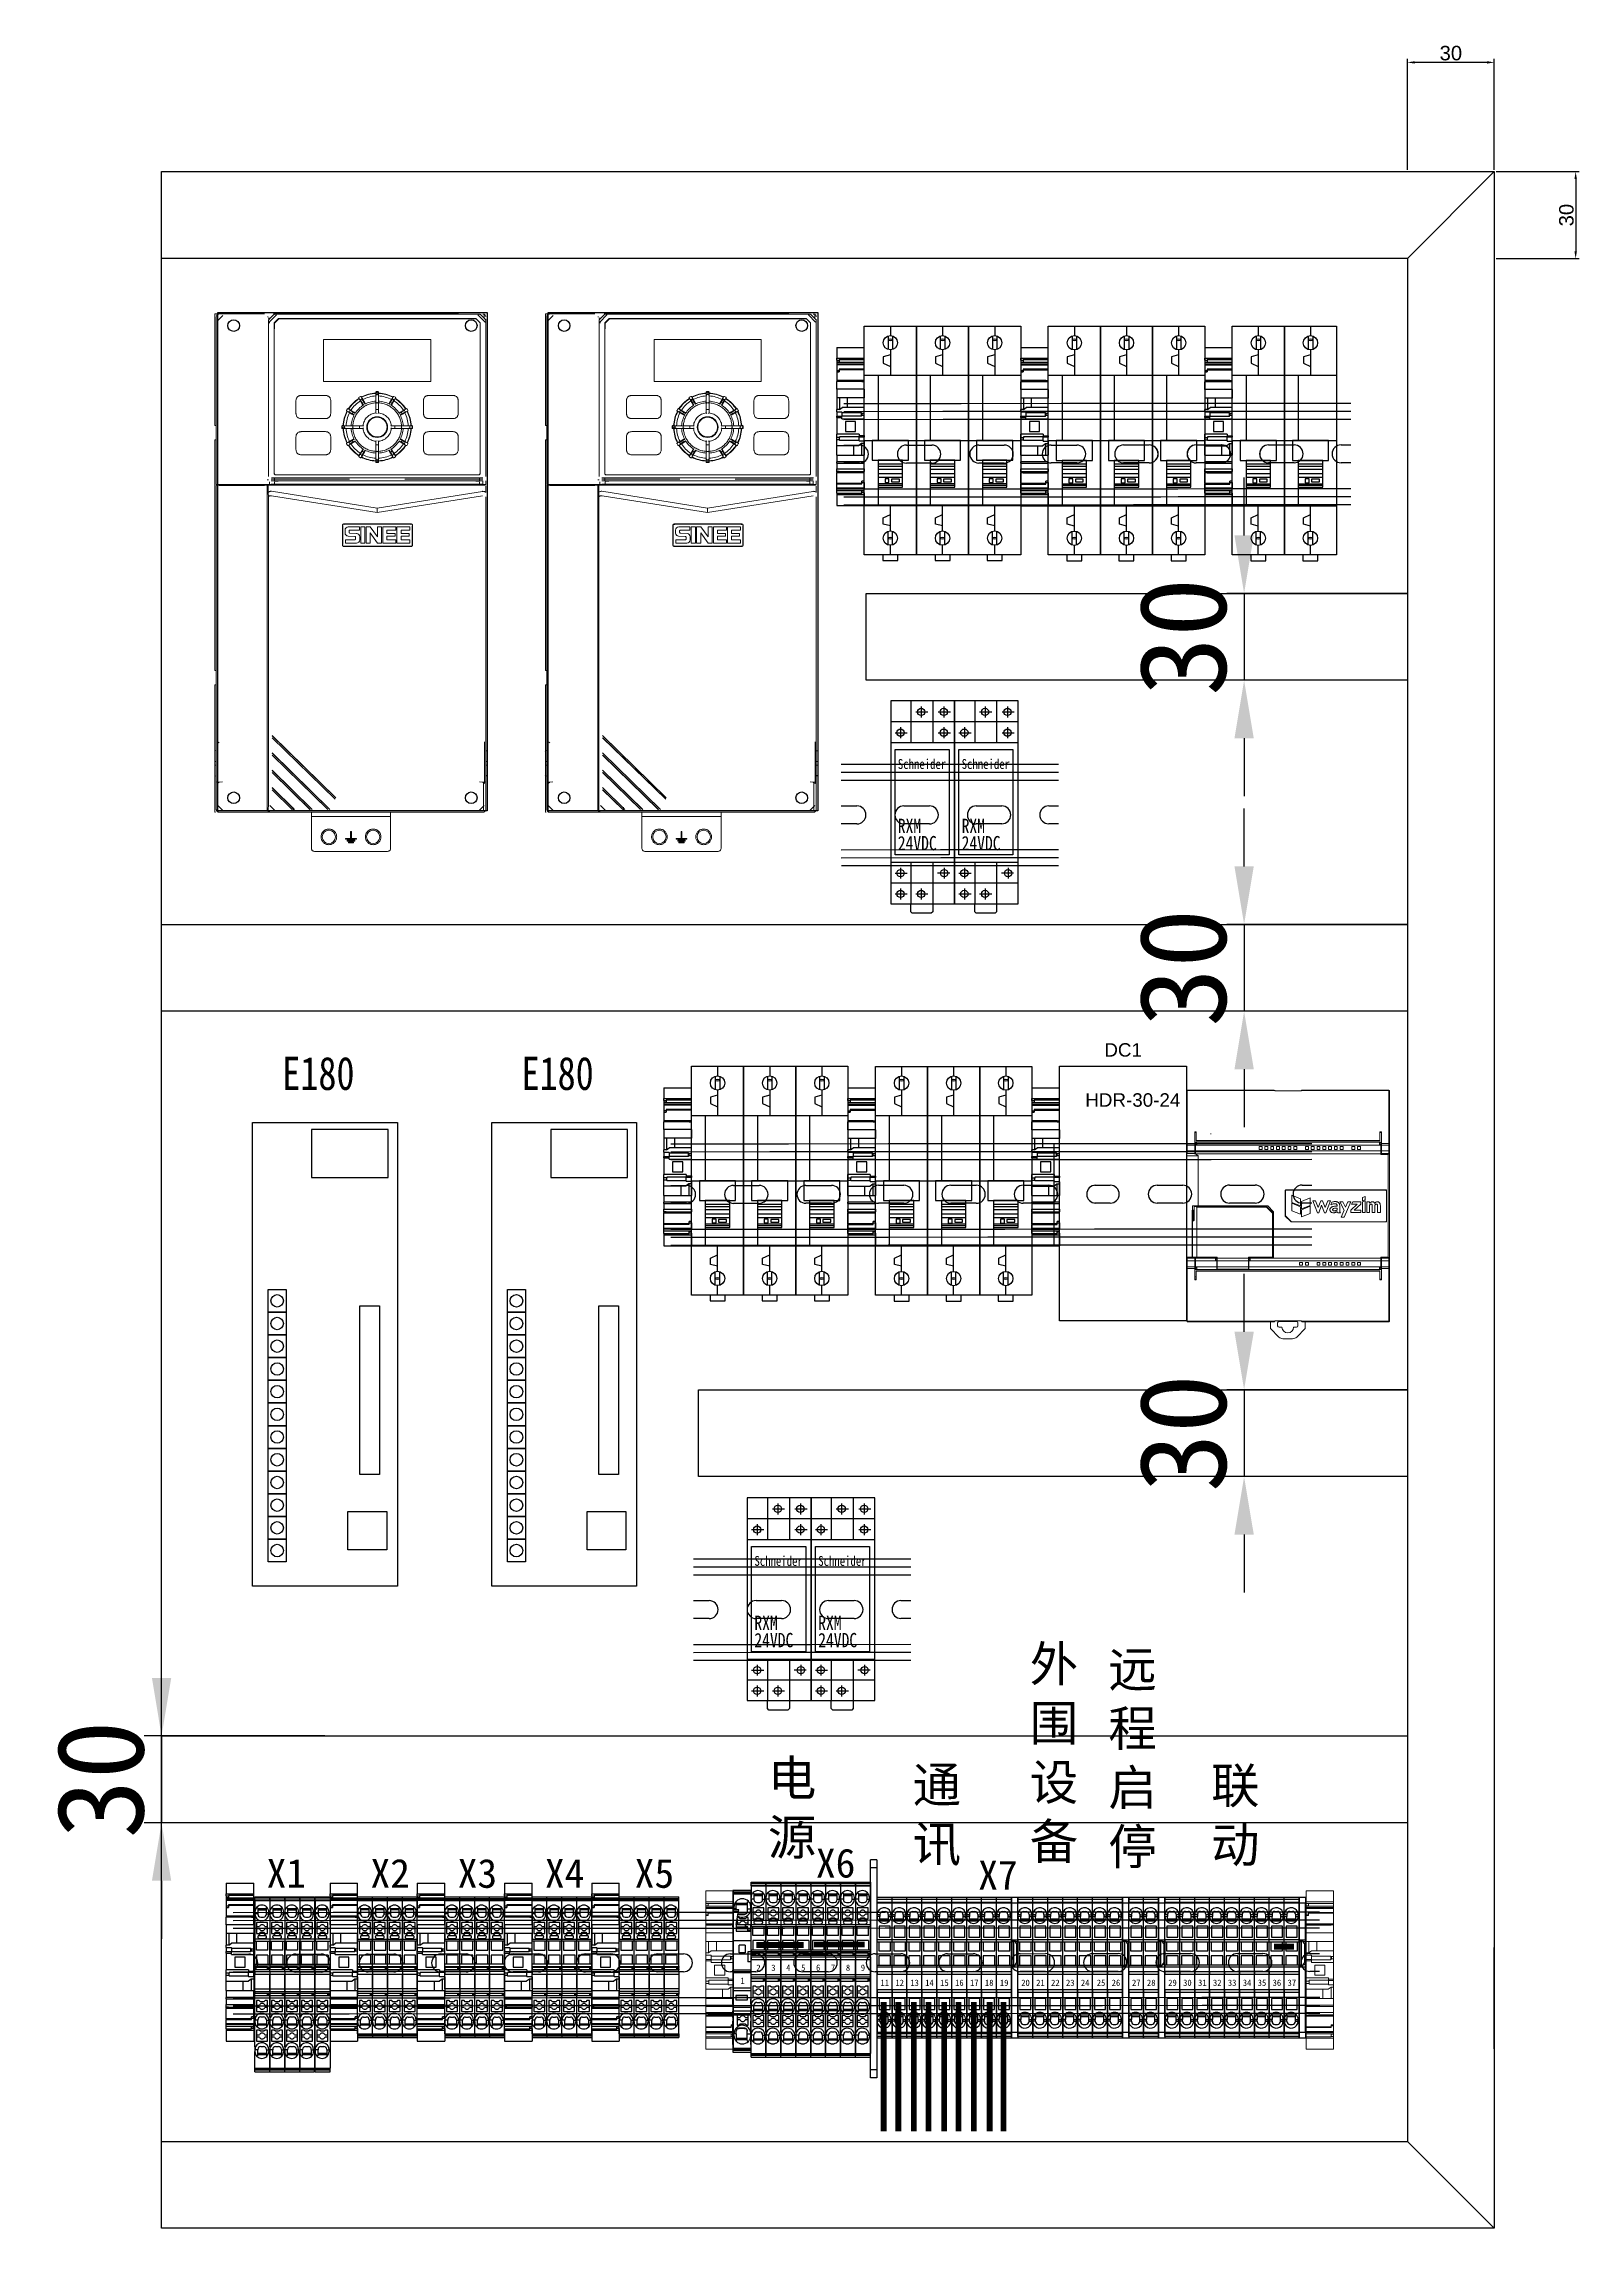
# Model space of a CAD drawing. Header units: millimetres. Extents: x -3630 to 1270, y -52213 to -49192.
# Drawn here: x -1744 to -1214, y -52045 to -51291 of the extents above; entities that cross this region are included whole.
import ezdxf

# ---------------------------------------------------------------- set-up
doc = ezdxf.new("R2010")
doc.units = ezdxf.units.MM
doc.linetypes.add('CENTER', pattern=[2, 1.25, -0.25, 0.25, -0.25])
doc.layers.add('03-电路图形与符号及连接细实线', color=7, linetype='Continuous', lineweight=9)
doc.layers.add('电箱线', color=7, linetype='Continuous', lineweight=80)
doc.layers.add('1', color=1, linetype='CENTER')
doc.layers.add('L', color=3, linetype='Continuous')
doc.styles.add('HZ', font='')
doc.styles.get("Standard").update_dxf_attribs({"font": 'arial.ttf'})
doc.styles.add('楷体', font='', dxfattribs={"width": 0.8})
doc.styles.get('HZ').set_extended_font_data('SimSun')
doc.styles.get('楷体').set_extended_font_data('FangSong')
doc.dimstyles.new('30', dxfattribs={"dimtxt": 30, "dimasz": 20, "dimexe": 6, "dimexo": 0, "dimgap": 6, "dimtad": 1, "dimtoh": 1, "dimdec": 1, "dimzin": 9, "dimdsep": 46, "dimtxsty": 'HZ', "dimcen": 0, "dimclrd": 1, "dimclre": 1, "dimclrt": 1, "dimadec": 0, "dimazin": 0, "dimtfac": 1, "dimtdec": 1, "dimtmove": 0, "dimatfit": 3, "dimfxl": 1, "dimlwd": -1, "dimlwe": -1, "dimarcsym": 0})
doc.dimstyles.new('副本 ISO-25', dxfattribs={"dimtxt": 5, "dimasz": 2.5, "dimexe": 1.25, "dimexo": 0.625, "dimtad": 1, "dimdsep": 46, "dimtxsty": 'Standard', "dimcen": 2.5, "dimclrd": 3, "dimclre": 3, "dimclrt": 3, "dimadec": 0, "dimazin": 0, "dimtfac": 1, "dimtmove": 0, "dimatfit": 3, "dimfxl": 1, "dimarcsym": 0})

msp = doc.modelspace()

# ---------------------------------------------------------------- texts
at = {"color": 2, "char_height": 12.25, "attachment_point": 1}
for s, width, insert in [('{\\fSimSun|b0|i0|c134|p2;外围设备}', 18.09269, (-1404.101, -51843.995)), ('{\\fSimSun|b0|i0|c134|p2;远程启停}', 18.09269, (-1376.97, -51845.825)), ('{\\fSimSun|b0|i0|c134|p2;电源}', 21.08977, (-1494.486, -51883.387)), ('{\\fSimSun|b0|i0|c134|p2;通讯}', 17.13033, (-1444.524, -51885.717)), ('{\\fSimSun|b0|i0|c134|p2;联动}', 18.09269, (-1341.488, -51885.976))]:
    msp.add_mtext_dynamic_manual_height_columns(s, width=width, gutter_width=17.5, heights=[0], dxfattribs=dict(at, insert=insert))
at = {"char_height": 10, "attachment_point": 1}
for s, insert in [('{\\fSimSun|b0|i0|c134|p2;\\C6;X1}', (-1667.488, -51917.418)), ('{\\fSimSun|b0|i0|c134|p2;\\C6;X2}', (-1631.64, -51917.418)), ('{\\fSimSun|b0|i0|c134|p2;\\C6;X3}', (-1601.54, -51917.418)), ('{\\fSimSun|b0|i0|c134|p2;\\C6;X4}', (-1571.44, -51917.418)), ('{\\fSimSun|b0|i0|c134|p2;\\C6;X5}', (-1540.449, -51917.418)), ('{\\fSimSun|b0|i0|c134|p34;\\C6;X6}', (-1477.896, -51913.876)), ('{\\fSimSun|b0|i0|c134|p34;\\C6;X7}', (-1421.885, -51918.01))]:
    msp.add_mtext_dynamic_manual_height_columns(s, width=476.53397, gutter_width=12.5, heights=[65.014], dxfattribs=dict(at, insert=insert))
at = {"color": 1, "char_height": 2.17315, "attachment_point": 1}
for s, insert in [('{\\fSimSun|b0|i0|c134|p2;2}', (-1498.466, -51953.909)), ('{\\fSimSun|b0|i0|c134|p2;3}', (-1493.316, -51953.909)), ('{\\fSimSun|b0|i0|c134|p2;4}', (-1488.166, -51953.909)), ('{\\fSimSun|b0|i0|c134|p2;5}', (-1483.016, -51953.909)), ('{\\fSimSun|b0|i0|c134|p2;6}', (-1477.866, -51953.909)), ('{\\fSimSun|b0|i0|c134|p2;7}', (-1472.716, -51953.909)), ('{\\fSimSun|b0|i0|c134|p2;8}', (-1467.566, -51953.909)), ('{\\fSimSun|b0|i0|c134|p2;9}', (-1462.416, -51953.909)), ('{\\fSimSun|b0|i0|c134|p2;1}', (-1503.971, -51958.407)), ('{\\fSimSun|b0|i0|c134|p2;11}', (-1455.618, -51959.108)), ('{\\fSimSun|b0|i0|c134|p2;12}', (-1450.468, -51959.108)), ('{\\fSimSun|b0|i0|c134|p2;13}', (-1445.318, -51959.108)), ('{\\fSimSun|b0|i0|c134|p2;14}', (-1440.168, -51959.108)), ('{\\fSimSun|b0|i0|c134|p2;15}', (-1435.018, -51959.108)), ('{\\fSimSun|b0|i0|c134|p2;16}', (-1429.868, -51959.108)), ('{\\fSimSun|b0|i0|c134|p2;17}', (-1424.718, -51959.108)), ('{\\fSimSun|b0|i0|c134|p2;18}', (-1419.568, -51959.108)), ('{\\fSimSun|b0|i0|c134|p2;19}', (-1414.418, -51959.108)), ('{\\fSimSun|b0|i0|c134|p2;20}', (-1407.034, -51959.108)), ('{\\fSimSun|b0|i0|c134|p2;21}', (-1401.884, -51959.108)), ('{\\fSimSun|b0|i0|c134|p2;22}', (-1396.734, -51959.108)), ('{\\fSimSun|b0|i0|c134|p2;23}', (-1391.584, -51959.108)), ('{\\fSimSun|b0|i0|c134|p2;24}', (-1386.434, -51959.108)), ('{\\fSimSun|b0|i0|c134|p2;25}', (-1380.963, -51959.101)), ('{\\fSimSun|b0|i0|c134|p2;26}', (-1375.813, -51959.101)), ('{\\fSimSun|b0|i0|c134|p2;27}', (-1368.799, -51959.101)), ('{\\fSimSun|b0|i0|c134|p2;28}', (-1363.649, -51959.101)), ('{\\fSimSun|b0|i0|c134|p2;29}', (-1356.314, -51959.095)), ('{\\fSimSun|b0|i0|c134|p2;30}', (-1351.164, -51959.095)), ('{\\fSimSun|b0|i0|c134|p2;31}', (-1346.014, -51959.095)), ('{\\fSimSun|b0|i0|c134|p2;32}', (-1340.864, -51959.095)), ('{\\fSimSun|b0|i0|c134|p2;33}', (-1335.714, -51959.095)), ('{\\fSimSun|b0|i0|c134|p2;34}', (-1330.564, -51959.095)), ('{\\fSimSun|b0|i0|c134|p2;35}', (-1325.414, -51959.095)), ('{\\fSimSun|b0|i0|c134|p2;36}', (-1320.264, -51959.095)), ('{\\fSimSun|b0|i0|c134|p2;37}', (-1315.114, -51959.095))]:
    msp.add_mtext_dynamic_manual_height_columns(s, width=6.09696, gutter_width=17.5, heights=[0], dxfattribs=dict(at, insert=insert))
at = {"layer": 'L', "color": 0, "lineweight": -3, "style": '楷体', "width": 0.8}
for p in [(-1662.094, -51651.969), (-1579.53, -51651.969)]:
    msp.add_text('E180', height=11.4578, dxfattribs=at).set_placement(p)
at = {"layer": '电箱线', "color": 0, "linetype": 'ByBlock', "lineweight": -3, "char_height": 4.6448, "attachment_point": 5}
for s, insert in [('DC1', (-1371.864, -51638.183)), ('HDR-30-24', (-1368.525, -51655.47))]:
    msp.add_mtext(s, dxfattribs=dict(at, insert=insert))

# ---------------------------------------------------------------- blocks, each defined once
blk = doc.blocks.new('PT_2_5-TWIN-SELECT__2_b503abecfed5f87d18ab24592fec7340')
at = {"color": 7, "linetype": 'Continuous', "lineweight": 25}
for p, q in [((-178.97, 84.88), (-178.43, 84.88)), ((-178.97, 79.73), (-178.97, 84.88)), ((-178.43, 84.88), (-177.89, 84.88)), ((-178.43, 84.88), (-178.43, 79.73)), ((-177.89, 84.88), (-177.72, 84.88)), ((-177.89, 79.73), (-177.89, 84.88)), ((-177.72, 84.88), (-164.39, 84.88)), ((-177.72, 79.73), (-177.72, 84.88)), ((-175.27, 83.73), (-175.37, 83.82)), ((-174.82, 83.73), (-175.27, 83.73)), ((-174.82, 83.73), (-174.82, 80.73)), ((-174.67, 83.73), (-174.82, 83.73)), ((-174.67, 80.73), (-174.67, 83.73)), ((-174.42, 83.73), (-174.67, 83.73)), ((-174.42, 80.73), (-174.42, 83.73)), ((-173.07, 83.73), (-174.42, 83.73)), ((-173.07, 84.53), (-173.67, 84.53)), ((-172.97, 83.73), (-173.07, 83.73)), ((-170.12, 84.13), (-170.12, 80.33)), ((-168.72, 84.13), (-170.12, 84.13)), ((-167.92, 84.13), (-168.72, 84.13)), ((-168.72, 83.14), (-168.72, 84.13)), ((-166.32, 84.13), (-167.92, 84.13)), ((-167.92, 84.13), (-167.92, 83.14)), ((-166.72, 82.83), (-166.32, 83.23)), ((-165.49, 83.61), (-166.42, 82.68)), ((-166.32, 83.23), (-166.32, 84.13)), ((-165.48, 83.63), (-165.49, 83.61)), ((-165.49, 83.61), (-165.49, 80.84)), ((-164.52, 82.23), (-164.63, 83.33)), ((-164.39, 79.73), (-164.39, 84.88)), ((-164.39, 84.88), (-163.67, 84.88)), ((-163.67, 84.23), (-163.67, 84.88)), ((-163.67, 84.88), (-155.67, 84.88)), ((-163.67, 80.3), (-163.67, 84.23)), ((-160.52, 84.23), (-163.67, 84.23)), ((-160.52, 84.23), (-160.52, 80.3)), ((-158.82, 84.23), (-158.82, 80.3)), ((-158.82, 84.23), (-155.67, 84.23)), ((-155.67, 84.23), (-155.67, 84.88)), ((-155.67, 84.88), (-154.96, 84.88)), ((-155.67, 80.3), (-155.67, 84.23)), ((-154.96, 84.88), (-154.96, 79.73)), ((-154.96, 84.88), (-154.52, 84.88)), ((-154.52, 84.08), (-154.62, 84.08)), ((-154.62, 79.73), (-154.62, 84.08)), ((-154.52, 84.88), (-154.07, 84.88)), ((-154.52, 84.08), (-154.52, 84.88)), ((-154.07, 84.08), (-154.52, 84.08)), ((-154.07, 84.88), (-153.71, 84.88)), ((-154.07, 84.08), (-154.07, 84.88)), ((-153.2, 84.88), (-153.71, 84.88)), ((-153.71, 84.88), (-153.71, 79.73)), ((-153.2, 84.88), (-152.29, 84.88)), ((-152.29, 84.88), (-147.16, 84.88)), ((-152.29, 79.73), (-152.29, 84.88)), ((-147.16, 84.88), (-146.25, 84.88)), ((-147.16, 79.73), (-147.16, 84.88)), ((-146.25, 84.88), (-145.73, 84.88)), ((-145.73, 84.88), (-145.38, 84.88)), ((-145.73, 79.73), (-145.73, 84.88)), ((-145.38, 84.08), (-145.38, 84.88)), ((-145.38, 84.88), (-144.93, 84.88)), ((-144.93, 84.08), (-145.38, 84.08)), ((-144.93, 84.88), (-119.82, 84.88)), ((-144.93, 84.08), (-144.93, 84.88)), ((-144.93, 84.08), (-144.82, 84.08)), ((-144.82, 79.73), (-144.82, 84.08)), ((-141.52, 84.13), (-143.12, 84.13)), ((-143.12, 84.13), (-143.12, 83.23)), ((-143.12, 83.23), (-142.72, 82.83)), ((-140.72, 84.13), (-141.52, 84.13)), ((-141.52, 83.14), (-141.52, 84.13)), ((-139.32, 84.13), (-140.72, 84.13)), ((-140.72, 84.13), (-140.72, 83.14)), ((-139.32, 80.33), (-139.32, 84.13)), ((-136.47, 83.73), (-136.37, 83.73)), ((-136.37, 84.53), (-135.77, 84.53)), ((-136.37, 83.73), (-135.02, 83.73)), ((-135.02, 83.73), (-134.77, 83.73)), ((-135.02, 83.73), (-135.02, 80.73)), ((-134.77, 83.73), (-134.62, 83.73)), ((-134.77, 80.73), (-134.77, 83.73)), ((-134.62, 83.73), (-134.17, 83.73)), ((-134.62, 83.73), (-134.62, 80.73)), ((-134.17, 83.73), (-134.08, 83.82)), ((-131.32, 84.13), (-132.92, 84.13)), ((-132.92, 84.13), (-132.92, 83.23)), ((-132.92, 83.23), (-132.52, 82.83)), ((-131.32, 83.14), (-131.32, 84.13)), ((-130.52, 84.13), (-131.32, 84.13)), ((-130.52, 84.13), (-130.52, 83.14)), ((-129.12, 84.13), (-130.52, 84.13)), ((-129.12, 80.33), (-129.12, 84.13)), ((-126.27, 83.73), (-126.17, 83.73)), ((-126.17, 84.53), (-125.57, 84.53)), ((-126.17, 83.73), (-124.82, 83.73)), ((-124.82, 83.73), (-124.57, 83.73)), ((-124.82, 83.73), (-124.82, 80.73)), ((-124.57, 83.73), (-124.42, 83.73)), ((-124.57, 80.73), (-124.57, 83.73)), ((-124.42, 83.73), (-123.97, 83.73)), ((-124.42, 83.73), (-124.42, 80.73)), ((-123.97, 83.73), (-123.88, 83.82)), ((-119.82, 79.73), (-119.82, 84.88)), ((-119.66, 84.88), (-119.82, 84.88)), ((-119.12, 84.88), (-119.66, 84.88)), ((-119.66, 79.73), (-119.66, 84.88)), ((-118.57, 84.88), (-119.12, 84.88)), ((-119.12, 84.88), (-119.12, 79.73)), ((-118.57, 79.73), (-118.57, 84.88)), ((-178.43, 79.73), (-178.97, 79.73)), ((-177.89, 79.73), (-178.43, 79.73)), ((-177.72, 79.73), (-177.89, 79.73)), ((-177.72, 79.73), (-174.67, 79.73)), ((-175.07, 80.73), (-175.37, 80.43)), ((-175.07, 80.73), (-174.82, 80.73)), ((-174.82, 80.73), (-174.67, 80.73)), ((-174.67, 80.73), (-174.42, 80.73)), ((-174.67, 79.73), (-174.67, 79.95)), ((-174.67, 79.73), (-173.67, 79.73)), ((-174.42, 80.73), (-173.07, 80.73)), ((-173.07, 79.73), (-173.67, 79.73)), ((-172.97, 80.73), (-173.07, 80.73)), ((-173.07, 79.73), (-172.07, 79.73)), ((-172.07, 79.73), (-172.07, 79.95)), ((-172.07, 79.73), (-164.39, 79.73)), ((-171.97, 81.73), (-171.97, 82.73)), ((-170.12, 80.33), (-168.72, 80.33)), ((-168.72, 80.33), (-168.72, 81.31)), ((-168.72, 80.33), (-167.92, 80.33)), ((-167.92, 81.31), (-167.92, 80.33)), ((-167.92, 80.33), (-166.32, 80.33)), ((-166.72, 81.63), (-166.72, 82.83)), ((-166.32, 81.23), (-166.72, 81.63)), ((-166.42, 81.77), (-166.42, 82.68)), ((-165.49, 80.84), (-166.42, 81.77)), ((-166.32, 80.33), (-166.32, 81.23)), ((-165.48, 80.82), (-165.49, 80.84)), ((-164.63, 81.13), (-164.52, 82.23)), ((-164.39, 79.73), (-163.67, 79.73)), ((-163.67, 79.73), (-163.67, 80.3)), ((-160.52, 80.3), (-163.67, 80.3)), ((-155.67, 79.73), (-163.67, 79.73)), ((-158.82, 80.3), (-155.67, 80.3)), ((-155.67, 79.73), (-155.67, 80.3)), ((-155.67, 79.73), (-154.96, 79.73)), ((-154.96, 79.73), (-154.62, 79.73)), ((-154.62, 79.73), (-153.71, 79.73)), ((-153.2, 79.73), (-153.71, 79.73)), ((-153.2, 79.73), (-152.29, 79.73)), ((-147.16, 79.73), (-152.29, 79.73)), ((-146.25, 79.73), (-147.16, 79.73)), ((-146.25, 79.73), (-145.73, 79.73)), ((-144.82, 79.73), (-145.73, 79.73)), ((-137.37, 79.73), (-144.82, 79.73)), ((-142.72, 81.63), (-143.12, 81.23)), ((-143.12, 81.23), (-143.12, 80.33)), ((-143.12, 80.33), (-141.52, 80.33)), ((-142.72, 82.83), (-142.72, 81.63)), ((-141.52, 80.33), (-141.52, 81.31)), ((-141.52, 80.33), (-140.72, 80.33)), ((-140.72, 81.31), (-140.72, 80.33)), ((-140.72, 80.33), (-139.32, 80.33)), ((-137.47, 81.73), (-137.47, 82.73)), ((-137.37, 79.73), (-137.37, 79.95)), ((-137.37, 79.73), (-136.37, 79.73)), ((-136.47, 80.73), (-136.37, 80.73)), ((-135.02, 80.73), (-136.37, 80.73)), ((-136.37, 79.73), (-135.77, 79.73)), ((-134.77, 79.73), (-135.77, 79.73)), ((-134.77, 80.73), (-135.02, 80.73)), ((-134.62, 80.73), (-134.77, 80.73)), ((-134.77, 79.73), (-134.77, 79.95)), ((-127.17, 79.73), (-134.77, 79.73)), ((-134.37, 80.73), (-134.62, 80.73)), ((-134.37, 80.73), (-134.08, 80.43)), ((-132.52, 81.63), (-132.92, 81.23)), ((-132.92, 81.23), (-132.92, 80.33)), ((-132.92, 80.33), (-131.32, 80.33)), ((-132.52, 82.83), (-132.52, 81.63)), ((-131.32, 80.33), (-131.32, 81.31)), ((-131.32, 80.33), (-130.52, 80.33)), ((-130.52, 81.31), (-130.52, 80.33)), ((-130.52, 80.33), (-129.12, 80.33)), ((-127.27, 81.73), (-127.27, 82.73)), ((-127.17, 79.73), (-127.17, 79.95)), ((-127.17, 79.73), (-126.17, 79.73)), ((-126.27, 80.73), (-126.17, 80.73)), ((-124.82, 80.73), (-126.17, 80.73)), ((-126.17, 79.73), (-125.57, 79.73)), ((-124.57, 79.73), (-125.57, 79.73)), ((-124.57, 80.73), (-124.82, 80.73)), ((-124.42, 80.73), (-124.57, 80.73)), ((-124.57, 79.73), (-124.57, 79.95)), ((-119.82, 79.73), (-124.57, 79.73)), ((-124.17, 80.73), (-124.42, 80.73)), ((-124.17, 80.73), (-123.88, 80.43)), ((-119.66, 79.73), (-119.82, 79.73)), ((-119.12, 79.73), (-119.66, 79.73)), ((-118.57, 79.73), (-119.12, 79.73))]:
    blk.add_line(p, q, dxfattribs=at)
at = {"color": 2, "linetype": 'Continuous', "lineweight": 25}
for p, q in [((-173.07, 83.73), (-173.07, 84.53)), ((-153.2, 79.73), (-153.2, 84.88)), ((-146.25, 79.73), (-146.25, 84.88)), ((-136.37, 83.73), (-136.37, 84.53)), ((-126.17, 83.73), (-126.17, 84.53)), ((-173.07, 80.73), (-173.07, 79.73)), ((-136.37, 80.73), (-136.37, 79.73)), ((-126.17, 80.73), (-126.17, 79.73))]:
    blk.add_line(p, q, dxfattribs=at)
at = {"color": 7, "linetype": 'Continuous', "lineweight": 25}
for centre, radius, start, end in [((-173.67, 82.13), 2.4, 135, 225), ((-173.67, 82.13), 2.4, 90, 135), ((-173.07, 82.13), 2.4, 294.62432, 90), ((-172.97, 82.73), 1, 360, 90), ((-168.32, 82.23), 1, 113.57818, 246.42182), ((-168.32, 82.23), 1, 293.57818, 66.42182), ((-165.12, 83.28), 0.5, 5.44059, 134.99975), ((-141.12, 82.23), 1, 113.57818, 246.42182), ((-141.12, 82.23), 1, 293.57818, 66.42182), ((-136.37, 82.13), 2.4, 90, 245.37568), ((-136.47, 82.73), 1, 90, 180), ((-135.77, 82.13), 2.4, 45, 90), ((-135.77, 82.13), 2.4, 315, 45), ((-130.92, 82.23), 1, 113.57818, 246.42182), ((-130.92, 82.23), 1, 293.57818, 66.42182), ((-126.17, 82.13), 2.4, 90, 245.37568), ((-126.27, 82.73), 1, 90, 180), ((-125.57, 82.13), 2.4, 45, 90), ((-125.57, 82.13), 2.4, 315, 45), ((-173.67, 82.13), 2.4, 225, 245.37568), ((-173.67, 82.13), 2.4, 245.37568, 270), ((-173.07, 82.13), 2.4, 270, 294.62432), ((-172.97, 81.73), 1, 270, 0), ((-165.12, 81.18), 0.5, 225, 354.55967), ((-136.47, 81.73), 1, 180, 270), ((-136.37, 82.13), 2.4, 245.37568, 270), ((-135.77, 82.13), 2.4, 270, 294.62432), ((-135.77, 82.13), 2.4, 294.62432, 315), ((-126.27, 81.73), 1, 180, 270), ((-126.17, 82.13), 2.4, 245.37568, 270), ((-125.57, 82.13), 2.4, 270, 294.62432), ((-125.57, 82.13), 2.4, 294.62432, 315)]:
    blk.add_arc(centre, radius, start, end, dxfattribs=at)
blk = doc.blocks.new('CLIPFIX_35-select__2_bb72111953d41371e1bb3ac7ebdaca21')
at = {"color": 7, "linetype": 'Continuous', "lineweight": 25}
for p, q in [((-143.27, 75), (-143.27, 65.5)), ((-139.54, 75), (-143.27, 75)), ((-138.98, 75), (-139.54, 75)), ((-139.54, 65.5), (-139.54, 75)), ((-138.98, 75), (-138.98, 66.3)), ((-138.98, 75), (-138.05, 75)), ((-138.05, 75), (-137.54, 75)), ((-138.05, 75), (-138.05, 65.5)), ((-137.54, 65.5), (-137.54, 75)), ((-137.54, 75), (-137.22, 75)), ((-137.22, 65.5), (-137.22, 75)), ((-137.22, 75), (-135.81, 75)), ((-135.81, 75), (-135.81, 66.3)), ((-135.6, 75), (-135.81, 75)), ((-135.6, 75), (-131.93, 75)), ((-135.6, 66.3), (-135.6, 75)), ((-131.74, 75), (-131.93, 75)), ((-131.93, 74.2), (-131.93, 75)), ((-131.88, 74.2), (-131.93, 74.2)), ((-131.88, 74.2), (-131.88, 65.5)), ((-131.74, 75), (-131.74, 65.5)), ((-131.74, 75), (-131.55, 75)), ((-131.55, 74.2), (-131.55, 75)), ((-131.55, 75), (-130.61, 75)), ((-131.47, 74.2), (-131.55, 74.2)), ((-131.47, 74.2), (-131.47, 65.5)), ((-128.59, 75), (-130.61, 75)), ((-128.59, 75), (-128.15, 75)), ((-128.15, 65.5), (-128.15, 75)), ((-125.82, 75), (-128.15, 75)), ((-125.82, 75), (-125.82, 65.5)), ((-125.82, 75), (-122.57, 75)), ((-122.57, 69.22), (-125.82, 69.22)), ((-122.57, 75), (-122.57, 67.36)), ((-122.57, 75), (-120.62, 75)), ((-120.62, 74), (-120.81, 74)), ((-120.81, 67.3), (-120.81, 74)), ((-120.62, 74), (-120.62, 75)), ((-120.62, 75), (-119.81, 75)), ((-120.62, 74), (-119.81, 74)), ((-119.81, 74), (-119.81, 75)), ((-119.81, 75), (-118.61, 75)), ((-119.51, 74), (-119.81, 74)), ((-119.51, 67.3), (-119.51, 74)), ((-118.61, 67.3), (-118.61, 75)), ((-112.82, 75), (-118.61, 75)), ((-114.25, 72), (-117.7, 72)), ((-117.7, 72), (-117.7, 68.5)), ((-117.7, 68.5), (-114.25, 68.5)), ((-114.25, 68.5), (-114.25, 72)), ((-113.33, 73.2), (-113.33, 65.5)), ((-113.33, 73.2), (-112.82, 73.2)), ((-112.82, 75), (-112.82, 73.2)), ((-112.82, 75), (-112.35, 75)), ((-112.82, 73.2), (-112.43, 73.2)), ((-112.43, 66.5), (-112.43, 73.2)), ((-112.35, 73.2), (-112.43, 73.2)), ((-112.35, 75), (-112.35, 73.2)), ((-110.87, 75), (-112.35, 75)), ((-111.14, 73.2), (-112.35, 73.2)), ((-111.14, 73.2), (-111.14, 66.5)), ((-111.14, 73.2), (-110.87, 73.2)), ((-110.87, 75), (-110.87, 73.2)), ((-110.87, 75), (-110.07, 75)), ((-110.07, 74.09), (-110.07, 75)), ((-106.12, 75), (-110.07, 75)), ((-106.12, 74.09), (-110.07, 74.09)), ((-110.07, 74.09), (-109.37, 73.14)), ((-109.37, 65.5), (-109.37, 73.14)), ((-109.37, 71.28), (-106.12, 71.28)), ((-106.12, 65.5), (-106.12, 75)), ((-103.12, 75), (-106.12, 75)), ((-103.12, 65.5), (-103.12, 75)), ((-103.12, 75), (-100.47, 75)), ((-100.47, 66.3), (-100.47, 75)), ((-100.2, 75), (-100.47, 75)), ((-100.07, 75), (-100.2, 75)), ((-100.2, 75), (-100.2, 65.5)), ((-100.07, 66.3), (-100.07, 75)), ((-97.11, 75), (-100.07, 75)), ((-96.69, 75), (-97.11, 75)), ((-97.11, 75), (-97.11, 74.2)), ((-96.69, 74.2), (-97.11, 74.2)), ((-96.69, 74.2), (-96.69, 75)), ((-94.73, 75), (-96.69, 75)), ((-96.34, 74.2), (-96.69, 74.2)), ((-96.34, 74.2), (-96.34, 65.5)), ((-96.14, 74.2), (-96.34, 74.2)), ((-96.14, 65.5), (-96.14, 74.2)), ((-94.73, 65.5), (-94.73, 75)), ((-94.4, 75), (-94.73, 75)), ((-94.4, 65.5), (-94.4, 75)), ((-93.9, 75), (-94.4, 75)), ((-93.9, 65.5), (-93.9, 75)), ((-93.81, 75), (-93.9, 75)), ((-93.81, 74.2), (-93.81, 75)), ((-93.04, 75), (-93.81, 75)), ((-93.04, 74.2), (-93.81, 74.2)), ((-93.04, 75), (-93.04, 74.2)), ((-93.04, 75), (-92.4, 75)), ((-93.04, 74.2), (-92.97, 74.2)), ((-92.97, 65.5), (-92.97, 74.2)), ((-92.4, 75), (-92.4, 65.5)), ((-88.67, 75), (-92.4, 75)), ((-88.67, 75), (-88.67, 65.5)), ((-139.54, 65.5), (-143.27, 65.5)), ((-138.9, 65.5), (-139.54, 65.5)), ((-138.9, 66.3), (-138.98, 66.3)), ((-138.9, 66.3), (-138.14, 66.3)), ((-138.9, 65.5), (-138.9, 66.3)), ((-138.9, 65.5), (-138.14, 65.5)), ((-138.14, 66.3), (-138.14, 65.5)), ((-138.14, 65.5), (-138.05, 65.5)), ((-138.05, 65.5), (-137.54, 65.5)), ((-137.22, 65.5), (-137.54, 65.5)), ((-135.26, 65.5), (-137.22, 65.5)), ((-135.81, 66.3), (-135.6, 66.3)), ((-135.6, 66.3), (-135.26, 66.3)), ((-135.26, 66.3), (-134.84, 66.3)), ((-135.26, 66.3), (-135.26, 65.5)), ((-135.26, 65.5), (-134.84, 65.5)), ((-134.84, 65.5), (-134.84, 66.3)), ((-134.84, 65.5), (-131.88, 65.5)), ((-131.88, 65.5), (-131.74, 65.5)), ((-131.74, 65.5), (-131.47, 65.5)), ((-130.61, 65.5), (-131.47, 65.5)), ((-130.61, 65.5), (-128.59, 65.5)), ((-128.59, 65.5), (-128.15, 65.5)), ((-128.15, 65.5), (-125.82, 65.5)), ((-121.88, 66.41), (-125.82, 66.41)), ((-121.88, 65.5), (-125.82, 65.5)), ((-121.88, 66.41), (-122.57, 67.36)), ((-121.88, 65.5), (-121.88, 66.41)), ((-121.07, 65.5), (-121.88, 65.5)), ((-120.81, 67.3), (-121.07, 67.3)), ((-121.07, 65.5), (-121.07, 67.3)), ((-121.07, 65.5), (-119.6, 65.5)), ((-120.81, 67.3), (-119.6, 67.3)), ((-119.6, 65.5), (-119.6, 67.3)), ((-119.6, 67.3), (-119.51, 67.3)), ((-119.12, 65.5), (-119.6, 65.5)), ((-119.12, 67.3), (-119.51, 67.3)), ((-119.12, 67.3), (-119.12, 65.5)), ((-118.61, 67.3), (-119.12, 67.3)), ((-119.12, 65.5), (-113.33, 65.5)), ((-113.33, 65.5), (-112.14, 65.5)), ((-112.43, 66.5), (-112.31, 66.5)), ((-112.14, 66.27), (-112.31, 66.5)), ((-112.31, 66.5), (-111.22, 66.5)), ((-112.14, 65.5), (-112.14, 66.27)), ((-112.14, 66.27), (-111.33, 66.27)), ((-112.14, 65.5), (-111.33, 65.5)), ((-111.22, 66.5), (-111.33, 66.27)), ((-111.33, 66.27), (-111.33, 65.5)), ((-111.33, 65.5), (-109.37, 65.5)), ((-111.22, 66.5), (-111.14, 66.5)), ((-109.37, 65.5), (-106.12, 65.5)), ((-103.12, 65.5), (-106.12, 65.5)), ((-103.12, 65.5), (-100.4, 65.5)), ((-100.47, 66.3), (-100.4, 66.3)), ((-100.4, 66.3), (-100.4, 65.5)), ((-100.4, 65.5), (-100.2, 65.5)), ((-100.2, 65.5), (-100.02, 65.5)), ((-100.07, 66.3), (-100.02, 66.3)), ((-100.02, 66.3), (-100.02, 65.5)), ((-100.02, 65.5), (-96.34, 65.5)), ((-96.34, 65.5), (-96.14, 65.5)), ((-96.14, 65.5), (-94.73, 65.5)), ((-94.73, 65.5), (-94.4, 65.5)), ((-94.4, 65.5), (-93.9, 65.5)), ((-93.9, 65.5), (-92.97, 65.5)), ((-92.97, 65.5), (-92.4, 65.5)), ((-92.4, 65.5), (-88.67, 65.5))]:
    blk.add_line(p, q, dxfattribs=at)
at = {"color": 2, "linetype": 'Continuous', "lineweight": 25}
for p, q in [((-130.61, 75), (-130.61, 65.5)), ((-128.59, 75), (-128.59, 65.5))]:
    blk.add_line(p, q, dxfattribs=at)
blk = doc.blocks.new('PT_2_5-select__2_498d4020d6b6166e2bce3fc7a30845d7')
at = {"color": 7, "linetype": 'Continuous', "lineweight": 25}
for p, q in [((-169.55, -101.77), (-169.55, -96.62)), ((-169, -96.62), (-169.55, -96.62)), ((-168.46, -96.62), (-169, -96.62)), ((-169, -101.77), (-169, -96.62)), ((-168.46, -101.77), (-168.46, -96.62)), ((-168.29, -96.62), (-168.46, -96.62)), ((-168.29, -101.77), (-168.29, -96.62)), ((-154.97, -96.62), (-168.29, -96.62)), ((-165.85, -97.77), (-165.95, -97.68)), ((-165.4, -97.77), (-165.85, -97.77)), ((-165.4, -97.77), (-165.4, -100.77)), ((-165.25, -97.77), (-165.4, -97.77)), ((-165.25, -100.77), (-165.25, -97.77)), ((-165, -97.77), (-165.25, -97.77)), ((-165, -97.77), (-165, -100.77)), ((-163.65, -97.77), (-165, -97.77)), ((-163.65, -96.97), (-164.25, -96.97)), ((-163.55, -97.77), (-163.65, -97.77)), ((-159.3, -97.37), (-160.7, -97.37)), ((-160.7, -97.37), (-160.7, -101.17)), ((-158.5, -97.37), (-159.3, -97.37)), ((-159.3, -98.36), (-159.3, -97.37)), ((-156.9, -97.37), (-158.5, -97.37)), ((-158.5, -97.37), (-158.5, -98.36)), ((-156.07, -97.89), (-157, -98.82)), ((-156.9, -98.27), (-156.9, -97.37)), ((-156.05, -97.87), (-156.07, -97.89)), ((-156.07, -97.89), (-156.07, -100.66)), ((-154.97, -101.77), (-154.97, -96.62)), ((-154.25, -96.62), (-154.97, -96.62)), ((-154.25, -96.62), (-154.25, -97.2)), ((-146.25, -96.62), (-154.25, -96.62)), ((-154.25, -97.2), (-154.25, -101.2)), ((-151.1, -97.2), (-154.25, -97.2)), ((-151.1, -101.2), (-151.1, -97.2)), ((-149.4, -97.2), (-149.4, -101.2)), ((-146.25, -97.2), (-149.4, -97.2)), ((-146.25, -96.62), (-146.25, -97.2)), ((-145.53, -96.62), (-146.25, -96.62)), ((-146.25, -97.2), (-146.25, -101.2)), ((-145.53, -96.62), (-145.1, -96.62)), ((-145.53, -101.77), (-145.53, -96.62)), ((-145.2, -101.77), (-145.2, -97.42)), ((-145.2, -97.42), (-145.1, -97.42)), ((-145.1, -97.42), (-145.1, -96.62)), ((-144.64, -96.62), (-145.1, -96.62)), ((-145.1, -97.42), (-144.64, -97.42)), ((-144.64, -96.62), (-144.29, -96.62)), ((-144.64, -97.42), (-144.64, -96.62)), ((-143.78, -96.62), (-144.29, -96.62)), ((-144.29, -96.62), (-144.29, -101.77)), ((-143.78, -96.62), (-142.87, -96.62)), ((-142.87, -101.77), (-142.87, -96.62)), ((-142.87, -96.62), (-137.73, -96.62)), ((-137.73, -96.62), (-137.73, -101.77)), ((-137.73, -96.62), (-136.82, -96.62)), ((-136.82, -96.62), (-136.31, -96.62)), ((-136.31, -101.77), (-136.31, -96.62)), ((-136.31, -96.62), (-135.96, -96.62)), ((-135.96, -97.42), (-135.96, -96.62)), ((-135.5, -96.62), (-135.96, -96.62)), ((-135.96, -97.42), (-135.5, -97.42)), ((-135.5, -97.42), (-135.5, -96.62)), ((-122.2, -96.62), (-135.5, -96.62)), ((-135.5, -97.42), (-135.4, -97.42)), ((-135.4, -97.42), (-135.4, -101.77)), ((-132.1, -97.37), (-133.7, -97.37)), ((-133.7, -97.37), (-133.7, -98.27)), ((-132.1, -98.36), (-132.1, -97.37)), ((-131.3, -97.37), (-132.1, -97.37)), ((-131.3, -97.37), (-131.3, -98.36)), ((-129.9, -97.37), (-131.3, -97.37)), ((-129.9, -101.17), (-129.9, -97.37)), ((-127.05, -97.77), (-126.95, -97.77)), ((-126.95, -96.97), (-126.35, -96.97)), ((-126.95, -97.77), (-125.6, -97.77)), ((-125.6, -97.77), (-125.6, -100.77)), ((-125.6, -97.77), (-125.35, -97.77)), ((-125.35, -100.77), (-125.35, -97.77)), ((-125.35, -97.77), (-125.2, -97.77)), ((-125.2, -97.77), (-125.2, -100.77)), ((-125.2, -97.77), (-124.75, -97.77)), ((-124.75, -97.77), (-124.65, -97.68)), ((-122.2, -101.77), (-122.2, -96.62)), ((-122.2, -96.62), (-122.03, -96.62)), ((-122.03, -101.77), (-122.03, -96.62)), ((-122.03, -96.62), (-121.5, -96.62)), ((-121.5, -101.77), (-121.5, -96.62)), ((-121.5, -96.62), (-120.95, -96.62)), ((-120.95, -101.77), (-120.95, -96.62)), ((-169, -101.77), (-169.55, -101.77)), ((-168.46, -101.77), (-169, -101.77)), ((-168.29, -101.77), (-168.46, -101.77)), ((-165.25, -101.77), (-168.29, -101.77)), ((-165.95, -101.07), (-165.65, -100.77)), ((-165.65, -100.77), (-165.4, -100.77)), ((-165.4, -100.77), (-165.25, -100.77)), ((-165.25, -100.77), (-165, -100.77)), ((-165.25, -101.56), (-165.25, -101.77)), ((-164.25, -101.77), (-165.25, -101.77)), ((-165, -100.77), (-163.65, -100.77)), ((-164.25, -101.77), (-163.65, -101.77)), ((-163.55, -100.77), (-163.65, -100.77)), ((-162.65, -101.77), (-163.65, -101.77)), ((-162.65, -101.77), (-162.65, -101.56)), ((-162.65, -101.77), (-154.97, -101.77)), ((-162.55, -99.77), (-162.55, -98.77)), ((-160.7, -101.17), (-159.3, -101.17)), ((-159.3, -101.17), (-159.3, -100.19)), ((-159.3, -101.17), (-158.5, -101.17)), ((-158.5, -100.19), (-158.5, -101.17)), ((-158.5, -101.17), (-156.9, -101.17)), ((-157.3, -98.68), (-156.9, -98.27)), ((-157.3, -99.88), (-157.3, -98.68)), ((-156.9, -100.27), (-157.3, -99.88)), ((-157, -99.73), (-157, -98.82)), ((-156.07, -100.66), (-157, -99.73)), ((-156.9, -101.17), (-156.9, -100.27)), ((-156.05, -100.68), (-156.07, -100.66)), ((-155.1, -99.27), (-155.2, -98.18)), ((-155.2, -100.37), (-155.1, -99.27)), ((-154.25, -101.77), (-154.97, -101.77)), ((-154.25, -101.2), (-151.1, -101.2)), ((-154.25, -101.2), (-154.25, -101.77)), ((-146.25, -101.77), (-154.25, -101.77)), ((-149.4, -101.2), (-146.25, -101.2)), ((-146.25, -101.2), (-146.25, -101.77)), ((-145.53, -101.77), (-146.25, -101.77)), ((-145.53, -101.77), (-145.2, -101.77)), ((-145.2, -101.77), (-144.29, -101.77)), ((-143.78, -101.77), (-144.29, -101.77)), ((-143.78, -101.77), (-142.87, -101.77)), ((-137.73, -101.77), (-142.87, -101.77)), ((-137.73, -101.77), (-136.82, -101.77)), ((-136.82, -101.77), (-136.31, -101.77)), ((-136.31, -101.77), (-135.4, -101.77)), ((-127.95, -101.77), (-135.4, -101.77)), ((-133.7, -98.27), (-133.3, -98.67)), ((-133.3, -99.87), (-133.7, -100.27)), ((-133.7, -100.27), (-133.7, -101.17)), ((-133.7, -101.17), (-132.1, -101.17)), ((-133.3, -98.67), (-133.3, -99.87)), ((-132.1, -101.17), (-132.1, -100.19)), ((-132.1, -101.17), (-131.3, -101.17)), ((-131.3, -100.19), (-131.3, -101.17)), ((-131.3, -101.17), (-129.9, -101.17)), ((-128.05, -99.77), (-128.05, -98.77)), ((-127.95, -101.77), (-127.95, -101.56)), ((-127.95, -101.77), (-126.95, -101.77)), ((-127.05, -100.77), (-126.95, -100.77)), ((-125.6, -100.77), (-126.95, -100.77)), ((-126.35, -101.77), (-126.95, -101.77)), ((-125.35, -101.77), (-126.35, -101.77)), ((-125.35, -100.77), (-125.6, -100.77)), ((-125.2, -100.77), (-125.35, -100.77)), ((-125.35, -101.56), (-125.35, -101.77)), ((-122.2, -101.77), (-125.35, -101.77)), ((-124.95, -100.77), (-125.2, -100.77)), ((-124.65, -101.07), (-124.95, -100.77)), ((-122.2, -101.77), (-122.03, -101.77)), ((-122.03, -101.77), (-121.5, -101.77)), ((-121.5, -101.77), (-120.95, -101.77))]:
    blk.add_line(p, q, dxfattribs=at)
at = {"color": 2, "linetype": 'Continuous', "lineweight": 25}
for p, q in [((-163.65, -97.77), (-163.65, -96.97)), ((-143.78, -96.62), (-143.78, -101.77)), ((-136.82, -96.62), (-136.82, -101.77)), ((-126.95, -97.77), (-126.95, -96.97)), ((-163.65, -100.77), (-163.65, -101.77)), ((-126.95, -100.77), (-126.95, -101.77))]:
    blk.add_line(p, q, dxfattribs=at)
at = {"color": 7, "linetype": 'Continuous', "lineweight": 25}
for centre, radius, start, end in [((-164.25, -99.37), 2.4, 135, 225), ((-164.25, -99.37), 2.4, 90, 135), ((-163.65, -99.37), 2.4, 294.62432, 90), ((-163.55, -98.77), 1, 0, 90), ((-155.7, -98.23), 0.5, 5.44059, 134.99975), ((-126.95, -99.37), 2.4, 90, 245.37568), ((-127.05, -98.77), 1, 90, 180), ((-126.35, -99.37), 2.4, 45, 90), ((-126.35, -99.37), 2.4, 315, 45), ((-164.25, -99.37), 2.4, 225, 245.37568), ((-164.25, -99.37), 2.4, 245.37568, 270), ((-163.65, -99.37), 2.4, 270, 294.62432), ((-163.55, -99.77), 1, 270, 0), ((-158.9, -99.27), 1, 113.57818, 246.42182), ((-158.9, -99.27), 1, 293.57818, 66.42182), ((-155.7, -100.32), 0.5, 225, 354.55967), ((-131.7, -99.27), 1, 113.57818, 246.42182), ((-131.7, -99.27), 1, 293.57818, 66.42182), ((-127.05, -99.77), 1, 180, 270), ((-126.95, -99.37), 2.4, 245.37568, 270), ((-126.35, -99.37), 2.4, 270, 294.62432), ((-126.35, -99.37), 2.4, 294.62432, 315)]:
    blk.add_arc(centre, radius, start, end, dxfattribs=at)
blk = doc.blocks.new('35mm导轨')
at = {"color": 7, "linetype": 'Continuous'}
for p, q in [((0, 0), (0, -34.03)), ((5.5, 0), (5.5, -34.28)), ((14.4, -5.4), (14.4, 0)), ((20.6, 0), (20.6, -5.4)), ((29.5, 0), (29.5, -34.28)), ((35, 0), (35, -34.53)), ((14.4, -30.4), (14.4, -21.6)), ((20.6, -21.6), (20.6, -30.4)), ((0, -40.03), (0, -75)), ((5.5, -40.28), (5.5, -75)), ((29.5, -40.28), (29.5, -75)), ((35, -40.53), (35, -75)), ((14.4, -55.4), (14.4, -46.6)), ((20.6, -46.6), (20.6, -55.4)), ((14.4, -75), (14.4, -71.6)), ((20.6, -71.6), (20.6, -75))]:
    blk.add_line(p, q, dxfattribs=at)
at = {"color": 2, "linetype": 'Continuous'}
for p, q in [((2.75, 0), (2.75, -34.4)), ((32.25, 0), (32.25, -34.15)), ((2.75, -40.4), (2.75, -75)), ((32.25, -40.15), (32.25, -75))]:
    blk.add_line(p, q, dxfattribs=at)
for p, q in [((0, -34.03), (0, -40.03)), ((5.5, -34.28), (5.5, -40.28)), ((29.5, -34.28), (29.5, -40.28)), ((35, -34.53), (35, -40.53))]:
    blk.add_line(p, q)
at = {"color": 2}
for p, q in [((2.75, -34.4), (2.75, -40.4)), ((32.25, -34.15), (32.25, -40.15))]:
    blk.add_line(p, q, dxfattribs=at)
at = {"color": 7, "linetype": 'Continuous'}
for centre, start, end in [((17.5, -5.4), 180, 0), ((17.5, -21.6), 0, 180), ((17.5, -30.4), 180, 0), ((17.5, -46.6), 0, 180), ((17.5, -55.4), 180, 0), ((17.5, -71.6), 0, 180)]:
    blk.add_arc(centre, 3.1, start, end, dxfattribs=at)
blk = doc.blocks.new('C65N-2P_03de370fa958f48bf2c6613e7f159905')
at = {"color": 2, "linetype": 'Continuous', "lineweight": 25}
for p, q in [((0, 39.5), (18, 39.5)), ((0, 22.5), (0, 39.5)), ((9, 39.5), (9, 36.2)), ((18, 39.5), (18, 22.5)), ((18, 39.5), (36, 39.5)), ((18, 22.5), (18, 39.5)), ((27, 39.5), (27, 36.2)), ((36, 39.5), (36, 22.5)), ((8.22, 36.07), (8.22, 31.39)), ((9, 31.26), (9, 22.5)), ((9.76, 36.08), (9.76, 31.38)), ((26.22, 36.07), (26.22, 31.39)), ((27, 31.26), (27, 22.5)), ((27.76, 36.08), (27.76, 31.38)), ((9, 29.52), (6.57, 28.91)), ((6.57, 28.91), (6.57, 26.72)), ((6.57, 26.72), (9, 25.57)), ((27, 29.52), (24.57, 28.91)), ((24.57, 28.91), (24.57, 26.72)), ((24.57, 26.72), (27, 25.57)), ((0, -22.5), (0, 22.5)), ((0, 22.5), (18, 22.5)), ((0, 22.5), (18, 22.5)), ((4.76, 22.5), (4.76, 0)), ((18, 22.5), (18, -22.5)), ((18, -22.5), (18, 22.5)), ((18, 22.5), (36, 22.5)), ((18, 22.5), (36, 22.5)), ((22.76, 22.5), (22.76, 0)), ((36, 22.5), (36, -22.5)), ((0, 0), (18, 0)), ((18, 0), (36, 0)), ((13.24, -8.21), (4.76, -8.21)), ((13.24, -8.96), (4.76, -8.96)), ((13.24, -10.05), (4.76, -10.05)), ((13.24, -11.5), (4.76, -11.5)), ((13.24, -12.78), (4.76, -12.78)), ((13.24, -15.02), (4.76, -15.02)), ((31.24, -8.21), (22.76, -8.21)), ((31.24, -8.96), (22.76, -8.96)), ((31.24, -10.05), (22.76, -10.05)), ((31.24, -11.5), (22.76, -11.5)), ((31.24, -12.78), (22.76, -12.78)), ((31.24, -15.02), (22.76, -15.02)), ((0, -39.5), (0, -22.5)), ((0, -22.5), (18, -22.5)), ((0, -22.5), (18, -22.5)), ((13.24, -15.57), (4.76, -15.57)), ((4.76, -16.16), (4.76, -22.5)), ((9, -31.26), (9, -22.5)), ((18, -22.5), (18, -39.5)), ((18, -39.5), (18, -22.5)), ((18, -22.5), (36, -22.5)), ((18, -22.5), (36, -22.5)), ((31.24, -15.57), (22.76, -15.57)), ((22.76, -16.16), (22.76, -22.5)), ((27, -31.26), (27, -22.5)), ((36, -22.5), (36, -39.5)), ((6.57, -26.72), (9, -25.57)), ((6.57, -28.91), (6.57, -26.72)), ((9, -29.52), (6.57, -28.91)), ((24.57, -26.72), (27, -25.57)), ((24.57, -28.91), (24.57, -26.72)), ((27, -29.52), (24.57, -28.91)), ((8.22, -36.07), (8.22, -31.39)), ((9, -39.5), (9, -36.2)), ((9.76, -36.08), (9.76, -31.38)), ((26.22, -36.07), (26.22, -31.39)), ((27, -39.5), (27, -36.2)), ((27.76, -36.08), (27.76, -31.38)), ((18, -39.5), (0, -39.5)), ((36, -39.5), (18, -39.5))]:
    blk.add_line(p, q, dxfattribs=at)
for points in [[(2.75, -6.85), (15.25, -6.85), (15.25, 0), (2.75, 0)], [(20.75, -6.85), (33.25, -6.85), (33.25, 0), (20.75, 0)], [(4.76, -16.16), (13.24, -16.16), (13.24, -6.85), (4.76, -6.85)], [(22.76, -16.16), (31.24, -16.16), (31.24, -6.85), (22.76, -6.85)], [(7.15, -14.57), (8.5, -14.57), (8.5, -13.28), (7.15, -13.28)], [(9.37, -14.32), (12.1, -14.32), (12.1, -13.33), (9.37, -13.33)], [(25.15, -14.57), (26.5, -14.57), (26.5, -13.28), (25.15, -13.28)], [(27.37, -14.32), (30.1, -14.32), (30.1, -13.33), (27.37, -13.33)], [(6.41, -41.5), (11.59, -41.5), (11.59, -39.5), (6.41, -39.5)], [(24.41, -41.5), (29.59, -41.5), (29.59, -39.5), (24.41, -39.5)]]:
    blk.add_lwpolyline(points, close=True, dxfattribs=at)
for centre in [(9, 33.73), (27, 33.73), (9, -33.73), (27, -33.73)]:
    blk.add_circle(centre, 2.47, dxfattribs=at)
for centre in [(9, 34.73), (27, 34.73), (9, -33.73), (27, -33.73)]:
    blk.add_ellipse(centre, major_axis=(-0.781, 0), ratio=0.405469, start_param=-6.283185, end_param=0, dxfattribs=at)
blk = doc.blocks.new('C65N-1P_b9afe53b562733c67344d66d24a8d10c')
at = {"color": 2, "linetype": 'Continuous', "lineweight": 25}
for p, q in [((0, 39.5), (18, 39.5)), ((0, 22.5), (0, 39.5)), ((9, 39.5), (9, 36.2)), ((18, 39.5), (18, 22.5)), ((8.22, 36.07), (8.22, 31.39)), ((9, 31.26), (9, 22.5)), ((9.76, 36.08), (9.76, 31.38)), ((9, 29.52), (6.57, 28.91)), ((6.57, 28.91), (6.57, 26.72)), ((6.57, 26.72), (9, 25.57)), ((0, -22.5), (0, 22.5)), ((0, 22.5), (18, 22.5)), ((0, 22.5), (18, 22.5)), ((4.76, 22.5), (4.76, 0)), ((18, 22.5), (18, -22.5)), ((0, 0), (18, 0)), ((13.24, -8.21), (4.76, -8.21)), ((13.24, -8.96), (4.76, -8.96)), ((13.24, -10.05), (4.76, -10.05)), ((13.24, -11.5), (4.76, -11.5)), ((13.24, -12.78), (4.76, -12.78)), ((13.24, -15.02), (4.76, -15.02)), ((0, -39.5), (0, -22.5)), ((0, -22.5), (18, -22.5)), ((0, -22.5), (18, -22.5)), ((13.24, -15.57), (4.76, -15.57)), ((4.76, -16.16), (4.76, -22.5)), ((9, -31.26), (9, -22.5)), ((18, -22.5), (18, -39.5)), ((6.57, -26.72), (9, -25.57)), ((6.57, -28.91), (6.57, -26.72)), ((9, -29.52), (6.57, -28.91)), ((8.22, -36.07), (8.22, -31.39)), ((9, -39.5), (9, -36.2)), ((9.76, -36.08), (9.76, -31.38)), ((18, -39.5), (0, -39.5))]:
    blk.add_line(p, q, dxfattribs=at)
for points in [[(2.75, -6.85), (15.25, -6.85), (15.25, 0), (2.75, 0)], [(4.76, -16.16), (13.24, -16.16), (13.24, -6.85), (4.76, -6.85)], [(7.15, -14.57), (8.5, -14.57), (8.5, -13.28), (7.15, -13.28)], [(9.37, -14.32), (12.1, -14.32), (12.1, -13.33), (9.37, -13.33)], [(6.41, -41.5), (11.59, -41.5), (11.59, -39.5), (6.41, -39.5)]]:
    blk.add_lwpolyline(points, close=True, dxfattribs=at)
for centre in [(9, 33.73), (9, -33.73)]:
    blk.add_circle(centre, 2.47, dxfattribs=at)
for centre in [(9, 34.73), (9, -33.73)]:
    blk.add_ellipse(centre, major_axis=(-0.781, 0), ratio=0.405469, start_param=-6.283185, end_param=0, dxfattribs=at)
blk = doc.blocks.new('*D84')
at = {"color": 3, "lineweight": -2, "transparency": 16777216}
for p, q in [((-1243.12, -51334.96), (-1214.42, -51334.96)), ((-1215.67, -51337.46), (-1215.67, -51362.46)), ((-1243.12, -51364.96), (-1214.42, -51364.96))]:
    blk.add_line(p, q, dxfattribs=at)
at = {"color": 3, "transparency": 16777216}
for points in [[(-1216.09, -51337.46), (-1215.25, -51337.46), (-1215.67, -51334.96)], [(-1216.09, -51362.46), (-1215.25, -51362.46), (-1215.67, -51364.96)]]:
    blk.add_solid(points, dxfattribs=at)
at = {"layer": 'Defpoints', "color": 0, "transparency": 16777216}
for p in [(-1243.75, -51334.96), (-1243.75, -51364.96), (-1215.67, -51364.96)]:
    blk.add_point(p, dxfattribs=at)
at = {"color": 3, "transparency": 16777216, "insert": (-1218.85, -51349.96), "char_height": 5, "attachment_point": 5, "rotation": 90}
blk.add_mtext('30', dxfattribs=at)
blk = doc.blocks.new('*D85')
at = {"color": 3, "lineweight": -2, "transparency": 16777216}
for p, q in [((-1273.75, -51334.33), (-1273.75, -51295.99)), ((-1246.25, -51297.24), (-1271.25, -51297.24)), ((-1243.75, -51334.33), (-1243.75, -51295.99))]:
    blk.add_line(p, q, dxfattribs=at)
at = {"color": 3, "transparency": 16777216}
for points in [[(-1271.25, -51296.83), (-1271.25, -51297.66), (-1273.75, -51297.24)], [(-1246.25, -51296.83), (-1246.25, -51297.66), (-1243.75, -51297.24)]]:
    blk.add_solid(points, dxfattribs=at)
at = {"layer": 'Defpoints', "color": 0, "transparency": 16777216}
for p in [(-1273.75, -51297.24), (-1273.75, -51334.96), (-1243.75, -51334.96)]:
    blk.add_point(p, dxfattribs=at)
at = {"color": 3, "transparency": 16777216, "insert": (-1258.75, -51294.06), "char_height": 5, "attachment_point": 5}
blk.add_mtext('30', dxfattribs=at)
blk = doc.blocks.new('*D86')
at = {"color": 1, "transparency": 16777216}
for p, q in [((-1330.11, -51460.56), (-1330.11, -51440.56)), ((-1273.75, -51480.56), (-1336.11, -51480.56)), ((-1330.11, -51480.56), (-1330.11, -51510.56)), ((-1273.75, -51510.56), (-1336.11, -51510.56)), ((-1330.11, -51530.56), (-1330.11, -51550.56))]:
    blk.add_line(p, q, dxfattribs=at)
for points in [[(-1333.44, -51460.56), (-1326.77, -51460.56), (-1330.11, -51480.56)], [(-1333.44, -51530.56), (-1326.77, -51530.56), (-1330.11, -51510.56)]]:
    blk.add_solid(points, dxfattribs=at)
at = {"layer": 'Defpoints', "color": 0, "transparency": 16777216}
for p in [(-1273.75, -51480.56), (-1330.11, -51510.56), (-1273.75, -51510.56)]:
    blk.add_point(p, dxfattribs=at)
at = {"color": 1, "transparency": 16777216, "insert": (-1351.11, -51495.56), "char_height": 30, "attachment_point": 5, "rotation": 90, "style": 'HZ'}
blk.add_mtext('30', dxfattribs=at)
blk = doc.blocks.new('*D87')
at = {"color": 1, "transparency": 16777216}
for p, q in [((-1330.11, -51735.46), (-1330.11, -51715.46)), ((-1273.75, -51755.46), (-1336.11, -51755.46)), ((-1330.11, -51755.46), (-1330.11, -51785.46)), ((-1273.75, -51785.46), (-1336.11, -51785.46)), ((-1330.11, -51805.46), (-1330.11, -51825.46))]:
    blk.add_line(p, q, dxfattribs=at)
for points in [[(-1333.44, -51735.46), (-1326.77, -51735.46), (-1330.11, -51755.46)], [(-1333.44, -51805.46), (-1326.77, -51805.46), (-1330.11, -51785.46)]]:
    blk.add_solid(points, dxfattribs=at)
at = {"layer": 'Defpoints', "color": 0, "transparency": 16777216}
for p in [(-1273.75, -51755.46), (-1330.11, -51785.46), (-1273.75, -51785.46)]:
    blk.add_point(p, dxfattribs=at)
at = {"color": 1, "transparency": 16777216, "insert": (-1351.11, -51770.46), "char_height": 30, "attachment_point": 5, "rotation": 90, "style": 'HZ'}
blk.add_mtext('30', dxfattribs=at)
blk = doc.blocks.new('IOT控制器')
at = {"layer": '1', "color": 7, "linetype": 'Continuous', "lineweight": 18}
for p, q in [((692.36, 585.37), (692.56, 585.57)), ((692.36, 585.36), (692.56, 585.56)), ((692.36, 585.36), (692.36, 585.37)), ((692.36, 585.36), (692.56, 585.37)), ((692.36, 567.39), (692.36, 585.36)), ((722.37, 585.57), (692.56, 585.57)), ((692.56, 585.57), (692.56, 585.56)), ((692.56, 585.56), (722.55, 585.56)), ((692.56, 585.37), (692.56, 585.56)), ((722.77, 585.37), (692.56, 585.37)), ((692.56, 585.37), (692.56, 567.41)), ((722.55, 585.56), (722.37, 585.57)), ((722.55, 585.56), (722.77, 585.37)), ((722.86, 585.28), (722.77, 585.37)), ((722.86, 585.28), (731.86, 585.28)), ((731.94, 585.37), (731.86, 585.28)), ((731.94, 585.37), (732.16, 585.56)), ((762.16, 585.37), (731.94, 585.37)), ((732.34, 585.57), (732.16, 585.56)), ((732.16, 585.56), (762.16, 585.56)), ((762.16, 585.57), (732.34, 585.57)), ((762.16, 585.57), (762.36, 585.37)), ((762.16, 585.56), (762.16, 585.57)), ((762.16, 585.56), (762.36, 585.36)), ((762.16, 585.56), (762.16, 585.37)), ((762.16, 585.37), (762.36, 585.36)), ((762.16, 567.41), (762.16, 585.37)), ((762.36, 585.37), (762.36, 585.36)), ((762.36, 585.36), (762.36, 567.39)), ((692.36, 566.85), (692.36, 567.39)), ((692.36, 566.53), (692.36, 566.85)), ((692.36, 566.28), (692.36, 566.53)), ((692.36, 564.85), (692.36, 566.28)), ((692.56, 567.41), (692.56, 567.02)), ((692.56, 567.02), (692.56, 566.71)), ((692.56, 566.71), (692.56, 566.28)), ((692.56, 566.28), (692.56, 564.85)), ((695.16, 571.12), (695.16, 567.41)), ((695.16, 571.12), (695.66, 571.12)), ((695.16, 570.9), (695.66, 570.9)), ((695.36, 567.56), (695.16, 567.56)), ((695.16, 567.41), (695.16, 567.02)), ((695.16, 567.02), (695.16, 566.71)), ((695.16, 566.71), (695.16, 566.28)), ((695.16, 566.28), (695.16, 564.85)), ((759.36, 567.56), (695.36, 567.56)), ((695.36, 567.56), (695.36, 567.31)), ((695.36, 567.31), (695.36, 566.81)), ((695.56, 567.31), (695.36, 567.31)), ((695.36, 566.81), (695.36, 566.56)), ((695.56, 566.81), (695.36, 566.81)), ((695.36, 566.56), (695.36, 564.56)), ((695.36, 566.56), (759.36, 566.56)), ((695.66, 571.12), (695.66, 568.13)), ((695.66, 568.04), (695.66, 568.13)), ((759.06, 568.13), (695.66, 568.13)), ((695.66, 568.04), (759.06, 568.04)), ((695.86, 566.96), (695.86, 567.16)), ((700.63, 570.46), (700.83, 570.46)), ((717.36, 566.06), (718.36, 566.06)), ((717.36, 565.06), (717.36, 566.06)), ((718.36, 566.06), (718.36, 565.06)), ((719.36, 566.06), (720.36, 566.06)), ((719.36, 565.06), (719.36, 566.06)), ((720.36, 566.06), (720.36, 565.06)), ((721.36, 566.06), (722.36, 566.06)), ((721.36, 565.06), (721.36, 566.06)), ((722.36, 566.06), (722.36, 565.06)), ((723.36, 566.06), (724.36, 566.06)), ((723.36, 565.06), (723.36, 566.06)), ((724.36, 566.06), (724.36, 565.06)), ((725.36, 566.06), (726.36, 566.06)), ((725.36, 565.06), (725.36, 566.06)), ((726.36, 566.06), (726.36, 565.06)), ((727.36, 566.06), (728.36, 566.06)), ((727.36, 565.06), (727.36, 566.06)), ((728.36, 566.06), (728.36, 565.06)), ((729.36, 566.06), (730.36, 566.06)), ((729.36, 565.06), (729.36, 566.06)), ((730.36, 566.06), (730.36, 565.06)), ((733.36, 566.06), (734.36, 566.06)), ((733.36, 565.06), (733.36, 566.06)), ((734.36, 566.06), (734.36, 565.06)), ((735.36, 566.06), (736.36, 566.06)), ((735.36, 565.06), (735.36, 566.06)), ((736.36, 566.06), (736.36, 565.06)), ((737.36, 566.06), (738.36, 566.06)), ((737.36, 565.06), (737.36, 566.06)), ((738.36, 566.06), (738.36, 565.06)), ((739.36, 566.06), (740.36, 566.06)), ((739.36, 565.06), (739.36, 566.06)), ((740.36, 566.06), (740.36, 565.06)), ((741.36, 566.06), (742.36, 566.06)), ((741.36, 565.06), (741.36, 566.06)), ((742.36, 566.06), (742.36, 565.06)), ((743.36, 566.06), (744.36, 566.06)), ((743.36, 565.06), (743.36, 566.06)), ((744.36, 566.06), (744.36, 565.06)), ((745.36, 566.06), (746.36, 566.06)), ((745.36, 565.06), (745.36, 566.06)), ((746.36, 566.06), (746.36, 565.06)), ((749.36, 566.06), (750.36, 566.06)), ((749.36, 565.06), (749.36, 566.06)), ((750.36, 566.06), (750.36, 565.06)), ((751.36, 566.06), (752.36, 566.06)), ((751.36, 565.06), (751.36, 566.06)), ((752.36, 566.06), (752.36, 565.06)), ((758.86, 566.81), (758.86, 567.31)), ((759.36, 567.31), (758.86, 567.31)), ((758.86, 566.81), (759.36, 566.81)), ((759.06, 568.13), (759.06, 571.12)), ((759.06, 571.12), (759.56, 571.12)), ((759.06, 570.9), (759.56, 570.9)), ((759.06, 568.13), (759.06, 568.04)), ((759.56, 567.56), (759.36, 567.56)), ((759.36, 567.56), (759.36, 567.31)), ((759.36, 566.81), (759.36, 567.31)), ((759.36, 566.81), (759.36, 566.56)), ((759.36, 566.56), (759.36, 564.56)), ((759.56, 567.41), (759.56, 571.12)), ((759.56, 567.02), (759.56, 567.41)), ((759.56, 566.71), (759.56, 567.02)), ((759.56, 566.28), (759.56, 566.71)), ((759.56, 564.85), (759.56, 566.28)), ((762.16, 567.02), (762.16, 567.41)), ((762.16, 566.71), (762.16, 567.02)), ((762.16, 566.28), (762.16, 566.71)), ((762.16, 564.85), (762.16, 566.28)), ((762.36, 567.39), (762.36, 566.85)), ((762.36, 566.85), (762.36, 566.53)), ((762.36, 566.53), (762.36, 566.28)), ((762.36, 566.28), (762.36, 564.85)), ((692.36, 564.59), (692.36, 564.85)), ((692.36, 563.88), (692.36, 564.59)), ((692.36, 563.84), (692.36, 563.88)), ((692.36, 563.84), (692.56, 563.64)), ((692.36, 562.86), (692.36, 563.84)), ((692.36, 527.89), (692.36, 562.86)), ((696.36, 562.86), (692.36, 562.86)), ((692.56, 564.85), (692.56, 564.42)), ((692.56, 564.42), (692.56, 563.71)), ((692.56, 563.64), (692.56, 563.71)), ((692.56, 563.64), (695.16, 563.64)), ((694.58, 563.64), (695.36, 563.39)), ((695.16, 564.85), (695.16, 564.42)), ((695.16, 564.42), (695.16, 563.71)), ((695.36, 564.4), (695.16, 564.4)), ((695.16, 563.64), (695.16, 563.71)), ((695.36, 564.56), (695.36, 563.56)), ((695.36, 564.56), (759.36, 564.56)), ((695.36, 563.39), (695.36, 563.56)), ((695.36, 563.56), (695.37, 563.56)), ((695.37, 563.56), (696.36, 562.86)), ((695.37, 563.56), (759.36, 563.56)), ((696.36, 562.86), (696.36, 545.56)), ((717.36, 565.06), (718.36, 565.06)), ((719.36, 565.06), (720.36, 565.06)), ((721.36, 565.06), (722.36, 565.06)), ((723.36, 565.06), (724.36, 565.06)), ((725.36, 565.06), (726.36, 565.06)), ((727.36, 565.06), (728.36, 565.06)), ((729.36, 565.06), (730.36, 565.06)), ((733.36, 565.06), (734.36, 565.06)), ((735.36, 565.06), (736.36, 565.06)), ((737.36, 565.06), (738.36, 565.06)), ((739.36, 565.06), (740.36, 565.06)), ((741.36, 565.06), (742.36, 565.06)), ((743.36, 565.06), (744.36, 565.06)), ((745.36, 565.06), (746.36, 565.06)), ((749.36, 565.06), (750.36, 565.06)), ((751.36, 565.06), (752.36, 565.06)), ((759.36, 564.56), (759.36, 563.56)), ((759.36, 564.41), (759.56, 564.41)), ((759.36, 563.26), (759.36, 563.56)), ((759.36, 563.26), (761.86, 563.26)), ((759.56, 564.42), (759.56, 564.85)), ((759.56, 563.71), (759.56, 564.42)), ((759.56, 563.64), (759.56, 563.71)), ((759.56, 563.64), (762.16, 563.64)), ((761.86, 563.26), (762.36, 563.54)), ((761.86, 527.88), (761.86, 563.26)), ((762.16, 564.42), (762.16, 564.85)), ((762.16, 563.71), (762.16, 564.42)), ((762.16, 563.64), (762.36, 563.84)), ((762.16, 563.64), (762.16, 563.71)), ((762.36, 564.85), (762.36, 564.59)), ((762.36, 564.59), (762.36, 563.88)), ((762.36, 563.84), (762.36, 563.88)), ((762.36, 563.54), (762.36, 563.84)), ((762.36, 563.54), (762.36, 527.59)), ((726.36, 550.86), (726.36, 542.15)), ((726.46, 550.66), (726.46, 542.19)), ((761.16, 551.06), (726.56, 551.06)), ((761.06, 550.96), (726.76, 550.96)), ((761.36, 540.26), (761.36, 550.86)), ((694.26, 544.06), (694.36, 544.06)), ((694.26, 527.89), (694.26, 544.06)), ((694.36, 544.06), (694.36, 545.56)), ((694.36, 545.56), (696.36, 545.56)), ((694.36, 544.06), (695, 544.06)), ((694.41, 540.37), (694.41, 544.06)), ((694.76, 544.06), (694.76, 540.43)), ((694.86, 544.06), (694.86, 540.53)), ((695, 545.37), (695, 540.67)), ((695.03, 545.37), (695.66, 545.37)), ((696.06, 545.37), (695.1, 545.37)), ((695.66, 545.37), (719.96, 545.37)), ((695.86, 545.16), (695.66, 545.37)), ((695.86, 545.16), (695.86, 527.86)), ((719.87, 545.16), (695.86, 545.16)), ((696.36, 545.38), (696.06, 545.37)), ((720.36, 545.56), (696.36, 545.56)), ((697.36, 545.38), (696.36, 545.38)), ((696.36, 545.38), (696.36, 545.38)), ((697.36, 545.37), (697.36, 545.56)), ((708.16, 545.37), (697.36, 545.37)), ((708.16, 545.56), (708.16, 545.37)), ((719.96, 545.38), (708.16, 545.38)), ((719.87, 545.16), (719.96, 545.37)), ((721.96, 543.08), (719.87, 545.16)), ((722.16, 543.18), (719.96, 545.38)), ((719.96, 545.37), (719.96, 545.38)), ((719.96, 545.37), (722.16, 543.17)), ((720.36, 545.56), (722.36, 543.56)), ((722.16, 543.17), (721.96, 543.08)), ((721.96, 527.86), (721.96, 543.08)), ((722.16, 543.18), (722.16, 543.17)), ((722.16, 543.17), (722.16, 527.87)), ((722.36, 527.56), (722.36, 543.56)), ((731.6, 548.04), (728.71, 549.25)), ((728.71, 549.25), (728.71, 546.75)), ((728.71, 546.75), (731.6, 545.54)), ((728.71, 546.46), (728.71, 543.9)), ((731.6, 545.25), (728.71, 546.46)), ((728.71, 543.9), (731.6, 542.67)), ((731.6, 545.54), (731.6, 548.04)), ((731.6, 542.67), (731.6, 545.25)), ((734.94, 548.31), (732.04, 547.11)), ((732.04, 547.11), (732.04, 544.51)), ((732.04, 544.51), (734.94, 545.72)), ((734.94, 545.43), (732.04, 544.22)), ((732.04, 544.22), (732.04, 541.74)), ((734.94, 545.72), (734.94, 548.31)), ((734.94, 542.94), (734.94, 545.43)), ((735.88, 547.36), (737.49, 543.16)), ((736.88, 547.36), (735.88, 547.36)), ((737.77, 545.04), (736.88, 547.36)), ((737.49, 543.16), (737.95, 543.16)), ((738.66, 547.36), (737.77, 545.04)), ((737.95, 543.16), (738.95, 545.78)), ((739.25, 547.36), (738.66, 547.36)), ((738.95, 545.78), (739.97, 543.16)), ((740.15, 545.04), (739.25, 547.36)), ((739.97, 543.16), (740.39, 543.16)), ((741.04, 547.36), (740.15, 545.04)), ((740.39, 543.16), (742.04, 547.36)), ((742.04, 547.36), (741.04, 547.36)), ((742.5, 546.86), (742.15, 545.96)), ((744.26, 545.65), (744.26, 545.43)), ((744.28, 544.14), (744.28, 544.81)), ((744.55, 543.16), (745.43, 543.16)), ((745.18, 543.89), (745.18, 545.51)), ((745.24, 546.97), (746.76, 544.06)), ((746.29, 546.97), (745.24, 546.97)), ((746.76, 544.06), (745.7, 541.67)), ((747.22, 545.1), (746.29, 546.97)), ((746.72, 541.67), (749.06, 546.97)), ((748.04, 546.97), (747.22, 545.1)), ((749.06, 546.97), (748.04, 546.97)), ((751.22, 546.14), (748.99, 544.06)), ((748.99, 544.06), (748.99, 543.24)), ((748.99, 543.24), (752.43, 543.24)), ((749.67, 546.97), (749.3, 546.14)), ((749.3, 546.14), (751.22, 546.14)), ((752.43, 546.97), (749.67, 546.97)), ((750.19, 544.07), (752.43, 546.11)), ((752.43, 544.07), (750.19, 544.07)), ((752.43, 546.11), (752.43, 546.97)), ((752.43, 543.24), (752.43, 544.07)), ((753.94, 548.79), (753.01, 548.41)), ((753.01, 548.41), (753.01, 547.31)), ((753.01, 547.31), (753.94, 547.68)), ((753.94, 547.35), (753.01, 546.97)), ((753.01, 546.97), (753.01, 543.24)), ((753.01, 543.24), (753.94, 543.24)), ((753.94, 547.68), (753.94, 548.79)), ((753.94, 543.24), (753.94, 547.35)), ((755.47, 546.97), (754.59, 546.97)), ((754.59, 546.97), (754.59, 543.24)), ((754.59, 543.24), (755.52, 543.24)), ((755.47, 546.5), (755.47, 546.97)), ((755.52, 543.24), (755.52, 545.84)), ((756.41, 545.48), (756.41, 543.24)), ((756.41, 543.24), (757.31, 543.24)), ((757.31, 543.24), (757.31, 545.84)), ((758.27, 545.48), (758.27, 543.24)), ((758.27, 543.24), (759.21, 543.24)), ((759.21, 543.24), (759.21, 545.72)), ((694.36, 540.28), (694.36, 540.28)), ((694.36, 527.88), (694.36, 540.28)), ((694.6, 540.38), (694.45, 540.38)), ((694.46, 540.38), (694.7, 540.38)), ((694.7, 540.38), (694.6, 540.38)), ((695, 540.67), (694.68, 540.36)), ((728.3, 540.12), (726.41, 542.01)), ((726.54, 541.98), (728.37, 540.15)), ((728.44, 540.06), (761.16, 540.06)), ((732.04, 541.74), (734.94, 542.94)), ((745.7, 541.67), (746.72, 541.67)), ((694.26, 530.36), (694.36, 530.36)), ((694.26, 530.11), (694.36, 530.11)), ((692.36, 527.29), (692.36, 527.89)), ((692.36, 527.89), (694.26, 527.89)), ((692.56, 527.49), (692.36, 527.29)), ((692.36, 527.29), (692.36, 527.25)), ((692.36, 526.54), (692.36, 527.25)), ((692.36, 526.28), (692.36, 526.54)), ((692.36, 524.85), (692.36, 526.28)), ((692.36, 524.59), (692.36, 524.85)), ((692.36, 524.28), (692.36, 524.59)), ((692.36, 523.74), (692.36, 524.28)), ((692.36, 505.76), (692.36, 523.74)), ((695.16, 527.49), (692.56, 527.49)), ((692.56, 527.49), (692.56, 527.42)), ((692.56, 527.42), (692.56, 526.71)), ((692.56, 526.71), (692.56, 526.28)), ((692.56, 526.28), (692.56, 524.85)), ((692.56, 524.85), (692.56, 524.42)), ((692.56, 524.42), (692.56, 524.11)), ((692.56, 524.11), (692.56, 523.72)), ((692.56, 523.72), (692.56, 505.76)), ((694.26, 527.89), (694.26, 527.56)), ((694.26, 527.56), (695.36, 527.56)), ((695.86, 527.86), (694.36, 527.88)), ((695.06, 527.87), (695.06, 527.56)), ((695.36, 527.56), (695.11, 527.49)), ((695.16, 527.49), (695.16, 527.42)), ((695.16, 527.42), (695.16, 526.71)), ((695.36, 526.72), (695.16, 526.72)), ((695.16, 526.71), (695.16, 526.28)), ((695.16, 526.28), (695.16, 524.85)), ((695.16, 524.85), (695.16, 524.42)), ((695.16, 524.42), (695.16, 524.11)), ((695.16, 524.11), (695.16, 523.72)), ((695.16, 523.72), (695.16, 520.01)), ((695.16, 523.56), (695.36, 523.56)), ((695.16, 521.06), (695.66, 521.06)), ((695.36, 527.56), (695.36, 526.56)), ((695.36, 527.56), (702.76, 527.56)), ((695.36, 526.56), (695.36, 524.56)), ((695.36, 526.56), (702.76, 526.56)), ((695.36, 524.56), (695.36, 524.31)), ((695.36, 524.56), (702.76, 524.56)), ((695.36, 524.31), (695.36, 523.81)), ((695.56, 524.31), (695.36, 524.31)), ((695.56, 523.81), (695.36, 523.81)), ((695.36, 523.81), (695.36, 523.56)), ((695.36, 523.56), (702.76, 523.56)), ((695.66, 523), (695.66, 523.09)), ((759.06, 523.09), (695.66, 523.09)), ((695.66, 523), (759.06, 523)), ((695.66, 523), (695.66, 520.01)), ((695.86, 527.86), (702.86, 527.86)), ((695.86, 523.96), (695.86, 524.16)), ((696.06, 527.86), (696.06, 527.56)), ((697.06, 527.86), (697.06, 527.61)), ((697.06, 527.61), (698.06, 527.61)), ((698.06, 527.61), (698.06, 527.86)), ((699.56, 527.86), (699.56, 527.61)), ((699.56, 527.61), (700.56, 527.61)), ((700.56, 527.61), (700.56, 527.86)), ((702.06, 527.86), (702.06, 527.61)), ((702.06, 527.61), (702.86, 527.61)), ((702.26, 527.16), (702.26, 526.96)), ((702.56, 527.31), (702.76, 527.31)), ((702.56, 526.81), (702.76, 526.81)), ((702.76, 527.56), (702.86, 527.56)), ((702.76, 527.31), (702.76, 527.56)), ((702.76, 526.81), (702.76, 527.31)), ((702.86, 527.06), (702.76, 527.06)), ((702.76, 526.56), (702.76, 526.81)), ((702.76, 524.56), (702.76, 526.56)), ((702.76, 523.56), (702.76, 524.56)), ((713.76, 523.56), (702.76, 523.56)), ((702.86, 527.86), (702.86, 527.85)), ((702.86, 527.42), (702.86, 527.85)), ((702.86, 526.55), (702.86, 527.42)), ((702.86, 524.55), (702.86, 526.55)), ((713.66, 526.55), (702.86, 526.55)), ((702.86, 523.85), (702.86, 524.55)), ((713.66, 524.55), (702.86, 524.55)), ((702.86, 523.85), (702.86, 523.72)), ((702.86, 523.72), (713.66, 523.72)), ((713.66, 527.85), (713.66, 527.86)), ((713.66, 527.86), (721.96, 527.86)), ((713.66, 527.85), (713.66, 527.42)), ((716.51, 527.76), (713.66, 527.76)), ((713.66, 527.56), (713.76, 527.56)), ((713.66, 527.42), (713.66, 526.55)), ((713.76, 527.06), (713.66, 527.06)), ((713.66, 526.55), (713.66, 524.55)), ((713.66, 524.55), (713.66, 523.85)), ((713.66, 523.72), (713.66, 523.85)), ((713.76, 527.31), (713.76, 527.56)), ((713.76, 527.56), (722.36, 527.56)), ((713.76, 527.31), (713.76, 526.81)), ((713.96, 527.31), (713.76, 527.31)), ((713.76, 526.56), (713.76, 526.81)), ((713.96, 526.81), (713.76, 526.81)), ((713.76, 526.56), (759.36, 526.56)), ((713.76, 524.56), (713.76, 526.56)), ((713.76, 523.56), (713.76, 524.56)), ((713.76, 524.56), (759.36, 524.56)), ((713.76, 523.56), (759.36, 523.56)), ((714.26, 526.96), (714.26, 527.16)), ((716.51, 527.56), (716.51, 527.76)), ((719.56, 527.56), (719.56, 527.86)), ((720.76, 527.86), (720.76, 527.56)), ((722.16, 527.87), (721.96, 527.86)), ((722.36, 527.56), (759.36, 527.56)), ((732.36, 526.06), (731.36, 526.06)), ((731.36, 525.06), (731.36, 526.06)), ((732.36, 525.06), (731.36, 525.06)), ((732.36, 526.06), (732.36, 525.06)), ((733.36, 525.06), (733.36, 526.06)), ((734.36, 526.06), (733.36, 526.06)), ((734.36, 525.06), (733.36, 525.06)), ((734.36, 526.06), (734.36, 525.06)), ((738.36, 526.06), (737.36, 526.06)), ((737.36, 526.06), (737.36, 525.06)), ((738.36, 525.06), (737.36, 525.06)), ((738.36, 526.06), (738.36, 525.06)), ((739.36, 525.06), (739.36, 526.06)), ((740.36, 526.06), (739.36, 526.06)), ((740.36, 525.06), (739.36, 525.06)), ((740.36, 526.06), (740.36, 525.06)), ((742.36, 526.06), (741.36, 526.06)), ((741.36, 525.06), (741.36, 526.06)), ((742.36, 525.06), (741.36, 525.06)), ((742.36, 526.06), (742.36, 525.06)), ((744.36, 526.06), (743.36, 526.06)), ((743.36, 525.06), (743.36, 526.06)), ((744.36, 525.06), (743.36, 525.06)), ((744.36, 526.06), (744.36, 525.06)), ((746.36, 526.06), (745.36, 526.06)), ((745.36, 525.06), (745.36, 526.06)), ((746.36, 525.06), (745.36, 525.06)), ((746.36, 526.06), (746.36, 525.06)), ((748.36, 526.06), (747.36, 526.06)), ((747.36, 525.06), (747.36, 526.06)), ((748.36, 525.06), (747.36, 525.06)), ((748.36, 526.06), (748.36, 525.06)), ((750.36, 526.06), (749.36, 526.06)), ((749.36, 525.06), (749.36, 526.06)), ((750.36, 525.06), (749.36, 525.06)), ((750.36, 526.06), (750.36, 525.06)), ((752.36, 526.06), (751.36, 526.06)), ((751.36, 525.06), (751.36, 526.06)), ((752.36, 525.06), (751.36, 525.06)), ((752.36, 526.06), (752.36, 525.06)), ((758.86, 523.96), (758.86, 524.16)), ((759.06, 523.09), (759.06, 523)), ((759.06, 520.01), (759.06, 523)), ((759.36, 524.31), (759.16, 524.31)), ((759.16, 523.81), (759.36, 523.81)), ((759.36, 527.88), (759.36, 527.56)), ((759.36, 527.88), (761.86, 527.88)), ((759.36, 527.56), (759.36, 526.56)), ((759.36, 526.72), (759.56, 526.72)), ((759.36, 526.56), (759.36, 524.56)), ((759.36, 524.56), (759.36, 524.31)), ((759.36, 523.81), (759.36, 524.31)), ((759.36, 523.81), (759.36, 523.56)), ((759.56, 523.56), (759.36, 523.56)), ((762.16, 527.49), (759.56, 527.49)), ((759.56, 527.49), (759.56, 527.42)), ((759.56, 526.71), (759.56, 527.42)), ((759.56, 526.28), (759.56, 526.71)), ((759.56, 524.85), (759.56, 526.28)), ((759.56, 524.42), (759.56, 524.85)), ((759.56, 524.11), (759.56, 524.42)), ((759.56, 523.72), (759.56, 524.11)), ((759.56, 520.01), (759.56, 523.72)), ((762.36, 527.59), (761.86, 527.88)), ((762.36, 527.29), (762.16, 527.49)), ((762.16, 527.49), (762.16, 527.42)), ((762.16, 526.71), (762.16, 527.42)), ((762.16, 526.28), (762.16, 526.71)), ((762.16, 524.85), (762.16, 526.28)), ((762.16, 524.42), (762.16, 524.85)), ((762.16, 524.11), (762.16, 524.42)), ((762.16, 523.72), (762.16, 524.11)), ((762.16, 505.76), (762.16, 523.72)), ((762.36, 527.29), (762.36, 527.59)), ((762.36, 527.29), (762.36, 527.25)), ((762.36, 527.25), (762.36, 526.54)), ((762.36, 526.54), (762.36, 526.28)), ((762.36, 526.28), (762.36, 524.85)), ((762.36, 524.85), (762.36, 524.59)), ((762.36, 524.59), (762.36, 524.28)), ((762.36, 524.28), (762.36, 523.74)), ((762.36, 523.74), (762.36, 505.76)), ((695.66, 520.23), (695.16, 520.23)), ((695.66, 520.01), (695.16, 520.01)), ((759.56, 520.23), (759.06, 520.23)), ((759.56, 520.01), (759.06, 520.01)), ((692.36, 505.76), (692.56, 505.56)), ((692.56, 505.56), (692.56, 505.76)), ((692.56, 505.76), (722.77, 505.76)), ((722.55, 505.56), (692.56, 505.56)), ((722.77, 505.76), (722.55, 505.56)), ((722.77, 505.76), (722.86, 505.85)), ((731.86, 505.85), (722.86, 505.85)), ((730.26, 505.71), (724.26, 505.71)), ((731.86, 505.85), (731.94, 505.76)), ((732.16, 505.56), (731.94, 505.76)), ((731.94, 505.76), (762.16, 505.76)), ((762.16, 505.56), (732.16, 505.56)), ((762.16, 505.56), (762.36, 505.76)), ((762.16, 505.76), (762.16, 505.56)), ((762.16, 505.76), (762.36, 505.76)), ((721.26, 505.28), (721.26, 503.21)), ((721.26, 503.21), (724.17, 500.3)), ((723.76, 505.21), (723.76, 504.21)), ((724.26, 503.71), (725.26, 503.71)), ((725.58, 499.71), (728.93, 499.71)), ((729.26, 503.71), (730.26, 503.71)), ((730.34, 500.3), (733.26, 503.21)), ((730.76, 504.21), (730.76, 505.21)), ((733.26, 503.21), (733.26, 505.28))]:
    blk.add_line(p, q, dxfattribs=at)
at = {"layer": '1', "color": 7, "linetype": 'Continuous', "lineweight": 13}
for p, q in [((692.56, 567.15), (692.36, 567.03)), ((692.36, 566.45), (692.56, 566.56)), ((695.16, 567.15), (692.56, 567.15)), ((692.56, 566.56), (695.16, 566.56)), ((695.86, 567.16), (695.86, 566.63)), ((762.16, 567.15), (759.56, 567.15)), ((762.16, 566.56), (759.56, 566.56)), ((762.36, 567.03), (762.16, 567.15)), ((762.16, 566.56), (762.36, 566.45)), ((692.56, 564.56), (692.36, 564.68)), ((695.16, 564.56), (692.56, 564.56)), ((762.16, 564.56), (759.56, 564.56)), ((762.36, 564.68), (762.16, 564.56)), ((694.71, 540.37), (694.44, 540.38)), ((694.6, 540.38), (694.45, 540.38)), ((692.36, 526.45), (692.56, 526.56)), ((692.56, 524.56), (692.36, 524.68)), ((692.36, 524.1), (692.56, 523.98)), ((692.56, 526.56), (695.16, 526.56)), ((695.16, 524.56), (692.56, 524.56)), ((692.56, 523.98), (695.16, 523.98)), ((695.86, 524.49), (695.86, 523.96)), ((702.26, 526.63), (702.26, 527.16)), ((702.86, 527.56), (713.66, 527.56)), ((714.26, 527.16), (714.26, 526.63)), ((758.86, 523.96), (758.86, 524.49)), ((762.16, 526.56), (759.56, 526.56)), ((762.16, 524.56), (759.56, 524.56)), ((759.56, 523.98), (762.16, 523.98)), ((762.16, 526.56), (762.36, 526.45)), ((762.36, 524.68), (762.16, 524.56)), ((762.16, 523.98), (762.36, 524.1))]:
    blk.add_line(p, q, dxfattribs=at)
at = {"layer": '1', "color": 7, "linetype": 'Continuous', "lineweight": 18}
for points in [[(742.32, 545.13), (742.2, 545.04), (742.1, 544.94), (742.02, 544.84), (741.95, 544.73), (741.89, 544.62), (741.85, 544.5), (741.83, 544.38), (741.82, 544.25)], [(742.32, 545.13), (742.2, 545.04), (742.1, 544.94), (742.02, 544.84), (741.95, 544.73), (741.89, 544.62), (741.85, 544.5), (741.83, 544.38), (741.82, 544.25)], [(741.82, 544.25), (741.83, 544.13), (741.84, 544.01), (741.87, 543.9), (741.91, 543.8), (741.95, 543.7), (742.01, 543.61), (742.08, 543.53), (742.16, 543.45)], [(741.82, 544.25), (741.83, 544.13), (741.84, 544.01), (741.87, 543.9), (741.91, 543.8), (741.95, 543.7), (742.01, 543.61), (742.08, 543.53), (742.16, 543.45)], [(742.15, 545.96), (742.26, 546.01), (742.4, 546.07), (742.56, 546.12), (742.73, 546.18), (742.91, 546.23), (743.1, 546.27), (743.3, 546.3), (743.5, 546.31)], [(742.15, 545.96), (742.26, 546.01), (742.4, 546.07), (742.56, 546.12), (742.73, 546.18), (742.91, 546.23), (743.1, 546.27), (743.3, 546.3), (743.5, 546.31)], [(742.16, 543.45), (742.25, 543.38), (742.35, 543.32), (742.56, 543.23), (742.78, 543.18), (742.88, 543.16), (742.97, 543.16)], [(742.16, 543.45), (742.25, 543.38), (742.35, 543.32), (742.56, 543.23), (742.78, 543.18), (742.88, 543.16), (742.97, 543.16)], [(742.8, 545.33), (742.67, 545.29), (742.54, 545.24), (742.42, 545.19), (742.32, 545.13)], [(743.59, 547.06), (743.3, 547.05), (743.02, 547.01), (742.76, 546.95), (742.5, 546.86)], [(743.59, 547.06), (743.3, 547.05), (743.02, 547.01), (742.76, 546.95), (742.5, 546.86)], [(743.06, 544.66), (742.99, 544.63), (742.92, 544.58), (742.86, 544.54), (742.82, 544.49), (742.78, 544.43), (742.75, 544.37), (742.74, 544.31), (742.73, 544.25)], [(743.06, 544.66), (742.99, 544.63), (742.92, 544.58), (742.86, 544.54), (742.82, 544.49), (742.78, 544.43), (742.75, 544.37), (742.74, 544.31), (742.73, 544.25)], [(742.73, 544.25), (742.74, 544.16), (742.77, 544.08), (742.81, 544.01), (742.88, 543.96)], [(742.73, 544.25), (742.74, 544.16), (742.77, 544.08), (742.81, 544.01), (742.88, 543.96)], [(743.38, 545.42), (743.09, 545.39), (742.8, 545.33)], [(742.88, 543.96), (742.96, 543.91), (743.06, 543.88), (743.17, 543.86), (743.31, 543.85)], [(742.88, 543.96), (742.96, 543.91), (743.06, 543.88), (743.17, 543.86), (743.31, 543.85)], [(742.97, 543.16), (743.16, 543.17), (743.33, 543.19), (743.5, 543.23), (743.69, 543.29)], [(743.66, 544.8), (743.5, 544.78), (743.35, 544.76), (743.2, 544.72), (743.06, 544.66)], [(743.66, 544.8), (743.5, 544.78), (743.35, 544.76), (743.2, 544.72), (743.06, 544.66)], [(743.31, 543.85), (743.47, 543.86), (743.62, 543.88)], [(744.1, 545.44), (744.04, 545.44), (743.97, 545.44), (743.88, 545.44), (743.77, 545.44), (743.56, 545.43), (743.46, 545.43), (743.38, 545.42)], [(743.5, 546.31), (743.67, 546.3), (743.81, 546.27), (743.94, 546.22), (744.05, 546.14)], [(743.5, 546.31), (743.67, 546.3), (743.81, 546.27), (743.94, 546.22), (744.05, 546.14)], [(744.74, 546.7), (744.63, 546.79), (744.51, 546.86), (744.39, 546.92), (744.25, 546.97), (744.11, 547.01), (743.95, 547.04), (743.78, 547.05), (743.59, 547.06)], [(744.74, 546.7), (744.63, 546.79), (744.51, 546.86), (744.39, 546.92), (744.25, 546.97), (744.11, 547.01), (743.95, 547.04), (743.78, 547.05), (743.59, 547.06)], [(743.62, 543.88), (743.76, 543.91), (743.9, 543.96)], [(744.28, 544.81), (743.98, 544.81), (743.66, 544.8)], [(743.69, 543.29), (743.88, 543.36), (744.05, 543.43), (744.2, 543.51), (744.34, 543.58)], [(743.9, 543.96), (744.03, 544.01), (744.13, 544.06)], [(744.05, 546.14), (744.14, 546.06), (744.21, 545.94), (744.25, 545.81), (744.26, 545.65)], [(744.05, 546.14), (744.14, 546.06), (744.21, 545.94), (744.25, 545.81), (744.26, 545.65)], [(744.09, 543.45), (744.22, 543.52), (744.34, 543.58)], [(744.26, 545.43), (744.24, 545.43), (744.21, 545.43), (744.16, 545.44), (744.1, 545.44)], [(744.13, 544.06), (744.22, 544.1), (744.28, 544.14)], [(744.34, 543.58), (744.38, 543.45), (744.44, 543.34), (744.49, 543.24), (744.55, 543.16)], [(745.18, 545.51), (745.18, 545.71), (745.16, 545.9), (745.12, 546.07), (745.07, 546.22), (745.01, 546.37), (744.93, 546.49), (744.85, 546.6), (744.74, 546.7)], [(745.18, 545.51), (745.18, 545.71), (745.16, 545.9), (745.12, 546.07), (745.07, 546.22), (745.01, 546.37), (744.93, 546.49), (744.85, 546.6), (744.74, 546.7)], [(745.43, 543.16), (745.41, 543.18), (745.38, 543.23), (745.35, 543.3), (745.3, 543.4), (745.26, 543.51), (745.22, 543.64), (745.19, 543.76), (745.18, 543.89)], [(745.43, 543.16), (745.41, 543.18), (745.38, 543.23), (745.35, 543.3), (745.3, 543.4), (745.26, 543.51), (745.22, 543.64), (745.19, 543.76), (745.18, 543.89)], [(756.56, 547.01), (756.37, 546.99), (756.19, 546.95), (756.03, 546.89), (755.88, 546.82), (755.75, 546.74), (755.63, 546.65), (755.54, 546.57), (755.47, 546.5)], [(756.56, 547.01), (756.37, 546.99), (756.19, 546.95), (756.03, 546.89), (755.88, 546.82), (755.75, 546.74), (755.63, 546.65), (755.54, 546.57), (755.47, 546.5)], [(755.52, 545.84), (755.55, 545.9), (755.59, 545.96), (755.64, 546.02), (755.7, 546.08), (755.78, 546.13), (755.88, 546.16), (755.99, 546.18), (756.12, 546.16)], [(755.52, 545.84), (755.55, 545.9), (755.59, 545.96), (755.64, 546.02), (755.7, 546.08), (755.78, 546.13), (755.88, 546.16), (755.99, 546.18), (756.12, 546.16)], [(756.12, 546.16), (756.16, 546.15), (756.21, 546.12), (756.26, 546.07), (756.31, 546.01), (756.35, 545.92), (756.38, 545.8), (756.4, 545.66), (756.41, 545.48)], [(756.12, 546.16), (756.16, 546.15), (756.21, 546.12), (756.26, 546.07), (756.31, 546.01), (756.35, 545.92), (756.38, 545.8), (756.4, 545.66), (756.41, 545.48)], [(757.15, 546.43), (757.12, 546.57), (757.06, 546.7), (756.99, 546.8), (756.91, 546.88), (756.82, 546.94), (756.73, 546.98), (756.64, 547), (756.56, 547.01)], [(757.15, 546.43), (757.12, 546.57), (757.06, 546.7), (756.99, 546.8), (756.91, 546.88), (756.82, 546.94), (756.73, 546.98), (756.64, 547), (756.56, 547.01)], [(758.3, 547.01), (758.18, 547), (758.06, 546.99), (757.95, 546.96), (757.84, 546.93), (757.66, 546.85), (757.5, 546.75), (757.37, 546.65), (757.28, 546.56), (757.2, 546.48), (757.18, 546.45), (757.15, 546.43)], [(758.3, 547.01), (758.18, 547), (758.06, 546.99), (757.95, 546.96), (757.84, 546.93), (757.66, 546.85), (757.5, 546.75), (757.37, 546.65), (757.28, 546.56), (757.2, 546.48), (757.18, 546.45), (757.15, 546.43)], [(757.31, 545.84), (757.41, 545.97), (757.47, 546.03), (757.55, 546.09), (757.63, 546.13), (757.71, 546.16), (757.81, 546.17), (757.92, 546.16)], [(757.31, 545.84), (757.41, 545.97), (757.47, 546.03), (757.55, 546.09), (757.63, 546.13), (757.71, 546.16), (757.81, 546.17), (757.92, 546.16)], [(757.92, 546.16), (757.99, 546.14), (758.06, 546.11), (758.12, 546.05), (758.18, 545.98)], [(757.92, 546.16), (757.99, 546.14), (758.06, 546.11), (758.12, 546.05), (758.18, 545.98)], [(758.18, 545.98), (758.22, 545.87), (758.25, 545.76), (758.26, 545.63), (758.27, 545.48)], [(758.18, 545.98), (758.22, 545.87), (758.25, 545.76), (758.26, 545.63), (758.27, 545.48)], [(759.21, 545.72), (759.2, 545.89), (759.18, 546.05), (759.15, 546.19), (759.11, 546.32), (759.07, 546.44), (759.01, 546.54), (758.95, 546.64), (758.89, 546.72), (758.82, 546.79), (758.74, 546.85), (758.59, 546.94), (758.44, 546.99), (758.3, 547.01)], [(759.21, 545.72), (759.2, 545.89), (759.18, 546.05), (759.15, 546.19), (759.11, 546.32), (759.07, 546.44), (759.01, 546.54), (758.95, 546.64), (758.89, 546.72), (758.82, 546.79), (758.74, 546.85), (758.59, 546.94), (758.44, 546.99), (758.3, 547.01)]]:
    blk.add_lwpolyline(points, dxfattribs=at)
for centre, radius, start, end in [((695.46, 566.61), 0.3, 180, 250.52766), ((759.26, 566.61), 0.3, 289.47234, 0), ((695.46, 564.51), 0.3, 109.47234, 180), ((759.26, 564.51), 0.3, 0, 70.52766), ((726.56, 550.86), 0.2, 90, 180), ((726.76, 550.66), 0.3, 90, 180), ((761.06, 550.66), 0.3, 0, 90), ((761.16, 550.86), 0.2, 0, 90), ((726.56, 542.15), 0.2, 180, 225), ((726.76, 542.19), 0.3, 180, 225), ((728.44, 540.26), 0.2, 225, 270), ((728.58, 540.36), 0.3, 225, 270), ((761.06, 540.36), 0.3, 270, 0), ((761.16, 540.26), 0.2, 270, 0), ((695.46, 526.61), 0.3, 180, 250.52766), ((695.46, 524.51), 0.3, 109.47234, 180), ((702.66, 526.51), 0.2, 300.00094, 0), ((702.66, 524.61), 0.2, 0, 59.99906), ((713.86, 526.51), 0.2, 180, 239.99906), ((713.86, 524.61), 0.2, 120.00094, 180), ((759.26, 526.61), 0.3, 289.47234, 0), ((759.26, 524.51), 0.3, 0, 70.52766), ((719.26, 505.28), 2, 0, 8.23667), ((724.26, 505.21), 0.5, 90, 180), ((730.26, 505.21), 0.5, 0, 90), ((735.26, 505.28), 2, 171.76333, 180), ((724.26, 504.21), 0.5, 180, 270), ((725.58, 501.71), 2, 225, 270), ((727.26, 503.71), 2, 180, 0), ((728.93, 501.71), 2, 270, 315), ((730.26, 504.21), 0.5, 270, 0)]:
    blk.add_arc(centre, radius, start, end, dxfattribs=at)
for centre, major_axis, ratio, start_param, end_param in [((695.56, 567.16), (0.3, 0), 0.5, 0, 1.570796), ((695.56, 566.96), (0.3, 0), 0.5, 4.712389, 6.283185), ((695.1, 545.37), (-0.1, 0), 0.009011, 4.712389, 7.068583), ((694.46, 540.28), (-0.0712, 0.0705), 0.996274, 5.491416, 7.062212), ((694.46, 540.28), (-0.0712, -0.0705), 0.996274, 3.933362, 5.504159), ((694.74, 540.28), (-0.0394, 0.0969), 0.649133, 0.264253, 1.319288), ((695.1, 540.63), (-0.0991, 0.0413), 0.325375, 0.134819, 0.920217), ((695.56, 524.16), (-0.3, 0), 0.5, 3.141593, 4.712389), ((695.56, 523.96), (-0.3, 0), 0.5, 1.570796, 3.141593), ((702.56, 527.16), (0.3, 0), 0.5, 1.570796, 3.141593), ((702.56, 526.96), (0.3, 0), 0.5, 3.141593, 4.712389), ((713.96, 527.16), (0.3, 0), 0.5, 0, 1.570796), ((713.96, 526.96), (0.3, 0), 0.5, 4.712389, 6.283185), ((759.16, 524.16), (-0.3, 0), 0.5, 4.712389, 6.283185), ((759.16, 523.96), (-0.3, 0), 0.5, 0, 1.570796)]:
    blk.add_ellipse(centre, major_axis=major_axis, ratio=ratio, start_param=start_param, end_param=end_param, dxfattribs=at)
blk = doc.blocks.new('CLIPFIX_35-select__2', base_point=(-143.27, 65.5))
at = {"color": 7, "linetype": 'Continuous'}
for p, q in [((-143.27, 75), (-143.27, 65.5)), ((-139.54, 75), (-143.27, 75)), ((-138.98, 75), (-139.54, 75)), ((-139.54, 65.5), (-139.54, 75)), ((-138.98, 75), (-138.98, 66.3)), ((-138.98, 75), (-138.05, 75)), ((-138.05, 75), (-137.54, 75)), ((-138.05, 75), (-138.05, 65.5)), ((-137.54, 65.5), (-137.54, 75)), ((-137.54, 75), (-137.22, 75)), ((-137.22, 65.5), (-137.22, 75)), ((-137.22, 75), (-135.81, 75)), ((-135.81, 75), (-135.81, 66.3)), ((-135.6, 75), (-135.81, 75)), ((-135.6, 75), (-131.93, 75)), ((-135.6, 66.3), (-135.6, 75)), ((-131.74, 75), (-131.93, 75)), ((-131.93, 74.2), (-131.93, 75)), ((-131.88, 74.2), (-131.93, 74.2)), ((-131.88, 74.2), (-131.88, 65.5)), ((-131.74, 75), (-131.74, 65.5)), ((-131.74, 75), (-131.55, 75)), ((-131.55, 74.2), (-131.55, 75)), ((-131.55, 75), (-130.61, 75)), ((-131.47, 74.2), (-131.55, 74.2)), ((-131.47, 74.2), (-131.47, 65.5)), ((-128.59, 75), (-130.61, 75)), ((-128.59, 75), (-128.15, 75)), ((-128.15, 65.5), (-128.15, 75)), ((-125.82, 75), (-128.15, 75)), ((-125.82, 75), (-125.82, 65.5)), ((-125.82, 75), (-122.57, 75)), ((-122.57, 69.22), (-125.82, 69.22)), ((-122.57, 75), (-122.57, 67.36)), ((-122.57, 75), (-120.62, 75)), ((-120.62, 74), (-120.81, 74)), ((-120.81, 67.3), (-120.81, 74)), ((-120.62, 74), (-120.62, 75)), ((-120.62, 75), (-119.81, 75)), ((-120.62, 74), (-119.81, 74)), ((-119.81, 74), (-119.81, 75)), ((-119.81, 75), (-118.61, 75)), ((-119.51, 74), (-119.81, 74)), ((-119.51, 67.3), (-119.51, 74)), ((-118.61, 67.3), (-118.61, 75)), ((-112.82, 75), (-118.61, 75)), ((-114.25, 72), (-117.7, 72)), ((-117.7, 72), (-117.7, 68.5)), ((-117.7, 68.5), (-114.25, 68.5)), ((-114.25, 68.5), (-114.25, 72)), ((-113.33, 73.2), (-113.33, 65.5)), ((-113.33, 73.2), (-112.82, 73.2)), ((-112.82, 75), (-112.82, 73.2)), ((-112.82, 75), (-112.35, 75)), ((-112.82, 73.2), (-112.43, 73.2)), ((-112.43, 66.5), (-112.43, 73.2)), ((-112.35, 73.2), (-112.43, 73.2)), ((-112.35, 75), (-112.35, 73.2)), ((-110.87, 75), (-112.35, 75)), ((-111.14, 73.2), (-112.35, 73.2)), ((-111.14, 73.2), (-111.14, 66.5)), ((-111.14, 73.2), (-110.87, 73.2)), ((-110.87, 75), (-110.87, 73.2)), ((-110.87, 75), (-110.07, 75)), ((-110.07, 74.09), (-110.07, 75)), ((-106.12, 75), (-110.07, 75)), ((-106.12, 74.09), (-110.07, 74.09)), ((-110.07, 74.09), (-109.37, 73.14)), ((-109.37, 65.5), (-109.37, 73.14)), ((-109.37, 71.28), (-106.12, 71.28)), ((-106.12, 65.5), (-106.12, 75)), ((-103.12, 75), (-106.12, 75)), ((-103.12, 65.5), (-103.12, 75)), ((-103.12, 75), (-100.47, 75)), ((-100.47, 66.3), (-100.47, 75)), ((-100.2, 75), (-100.47, 75)), ((-100.07, 75), (-100.2, 75)), ((-100.2, 75), (-100.2, 65.5)), ((-100.07, 66.3), (-100.07, 75)), ((-97.11, 75), (-100.07, 75)), ((-96.69, 75), (-97.11, 75)), ((-97.11, 75), (-97.11, 74.2)), ((-96.69, 74.2), (-97.11, 74.2)), ((-96.69, 74.2), (-96.69, 75)), ((-94.73, 75), (-96.69, 75)), ((-96.34, 74.2), (-96.69, 74.2)), ((-96.34, 74.2), (-96.34, 65.5)), ((-96.14, 74.2), (-96.34, 74.2)), ((-96.14, 65.5), (-96.14, 74.2)), ((-94.73, 65.5), (-94.73, 75)), ((-94.4, 75), (-94.73, 75)), ((-94.4, 65.5), (-94.4, 75)), ((-93.9, 75), (-94.4, 75)), ((-93.9, 65.5), (-93.9, 75)), ((-93.81, 75), (-93.9, 75)), ((-93.81, 74.2), (-93.81, 75)), ((-93.04, 75), (-93.81, 75)), ((-93.04, 74.2), (-93.81, 74.2)), ((-93.04, 75), (-93.04, 74.2)), ((-93.04, 75), (-92.4, 75)), ((-93.04, 74.2), (-92.97, 74.2)), ((-92.97, 65.5), (-92.97, 74.2)), ((-92.4, 75), (-92.4, 65.5)), ((-88.67, 75), (-92.4, 75)), ((-88.67, 75), (-88.67, 65.5)), ((-139.54, 65.5), (-143.27, 65.5)), ((-138.9, 65.5), (-139.54, 65.5)), ((-138.9, 66.3), (-138.98, 66.3)), ((-138.9, 66.3), (-138.14, 66.3)), ((-138.9, 65.5), (-138.9, 66.3)), ((-138.9, 65.5), (-138.14, 65.5)), ((-138.14, 66.3), (-138.14, 65.5)), ((-138.14, 65.5), (-138.05, 65.5)), ((-138.05, 65.5), (-137.54, 65.5)), ((-137.22, 65.5), (-137.54, 65.5)), ((-135.26, 65.5), (-137.22, 65.5)), ((-135.81, 66.3), (-135.6, 66.3)), ((-135.6, 66.3), (-135.26, 66.3)), ((-135.26, 66.3), (-134.84, 66.3)), ((-135.26, 66.3), (-135.26, 65.5)), ((-135.26, 65.5), (-134.84, 65.5)), ((-134.84, 65.5), (-134.84, 66.3)), ((-134.84, 65.5), (-131.88, 65.5)), ((-131.88, 65.5), (-131.74, 65.5)), ((-131.74, 65.5), (-131.47, 65.5)), ((-130.61, 65.5), (-131.47, 65.5)), ((-130.61, 65.5), (-128.59, 65.5)), ((-128.59, 65.5), (-128.15, 65.5)), ((-128.15, 65.5), (-125.82, 65.5)), ((-121.88, 66.41), (-125.82, 66.41)), ((-121.88, 65.5), (-125.82, 65.5)), ((-121.88, 66.41), (-122.57, 67.36)), ((-121.88, 65.5), (-121.88, 66.41)), ((-121.07, 65.5), (-121.88, 65.5)), ((-120.81, 67.3), (-121.07, 67.3)), ((-121.07, 65.5), (-121.07, 67.3)), ((-121.07, 65.5), (-119.6, 65.5)), ((-120.81, 67.3), (-119.6, 67.3)), ((-119.6, 65.5), (-119.6, 67.3)), ((-119.6, 67.3), (-119.51, 67.3)), ((-119.12, 65.5), (-119.6, 65.5)), ((-119.12, 67.3), (-119.51, 67.3)), ((-119.12, 67.3), (-119.12, 65.5)), ((-118.61, 67.3), (-119.12, 67.3)), ((-119.12, 65.5), (-113.33, 65.5)), ((-113.33, 65.5), (-112.14, 65.5)), ((-112.43, 66.5), (-112.31, 66.5)), ((-112.14, 66.27), (-112.31, 66.5)), ((-112.31, 66.5), (-111.22, 66.5)), ((-112.14, 65.5), (-112.14, 66.27)), ((-112.14, 66.27), (-111.33, 66.27)), ((-112.14, 65.5), (-111.33, 65.5)), ((-111.22, 66.5), (-111.33, 66.27)), ((-111.33, 66.27), (-111.33, 65.5)), ((-111.33, 65.5), (-109.37, 65.5)), ((-111.22, 66.5), (-111.14, 66.5)), ((-109.37, 65.5), (-106.12, 65.5)), ((-103.12, 65.5), (-106.12, 65.5)), ((-103.12, 65.5), (-100.4, 65.5)), ((-100.47, 66.3), (-100.4, 66.3)), ((-100.4, 66.3), (-100.4, 65.5)), ((-100.4, 65.5), (-100.2, 65.5)), ((-100.2, 65.5), (-100.02, 65.5)), ((-100.07, 66.3), (-100.02, 66.3)), ((-100.02, 66.3), (-100.02, 65.5)), ((-100.02, 65.5), (-96.34, 65.5)), ((-96.34, 65.5), (-96.14, 65.5)), ((-96.14, 65.5), (-94.73, 65.5)), ((-94.73, 65.5), (-94.4, 65.5)), ((-94.4, 65.5), (-93.9, 65.5)), ((-93.9, 65.5), (-92.97, 65.5)), ((-92.97, 65.5), (-92.4, 65.5)), ((-92.4, 65.5), (-88.67, 65.5))]:
    blk.add_line(p, q, dxfattribs=at)
at = {"color": 2, "linetype": 'Continuous'}
for p, q in [((-130.61, 75), (-130.61, 65.5)), ((-128.59, 75), (-128.59, 65.5))]:
    blk.add_line(p, q, dxfattribs=at)
blk = doc.blocks.new('ST_2_5-select__2', base_point=(-161.48, 74.58))
at = {"color": 7, "linetype": 'Continuous'}
for p, q in [((-161.48, 79.73), (-161.48, 74.58)), ((-160.84, 79.73), (-161.48, 79.73)), ((-160.84, 79.73), (-160.84, 74.58)), ((-159.88, 79.73), (-160.84, 79.73)), ((-159.88, 74.58), (-159.88, 79.73)), ((-159.78, 79.73), (-159.88, 79.73)), ((-159.78, 79.73), (-159.78, 74.58)), ((-159.52, 79.73), (-159.78, 79.73)), ((-159.52, 79.73), (-159.52, 74.58)), ((-146.9, 79.73), (-159.52, 79.73)), ((-156.68, 76.53), (-156.68, 77.43)), ((-155.68, 78.43), (-155.56, 78.43)), ((-155.56, 75.53), (-155.68, 75.53)), ((-155.56, 79.38), (-154.96, 79.38)), ((-155.56, 78.43), (-154.96, 78.43)), ((-155.56, 75.53), (-154.96, 75.53)), ((-154.96, 78.43), (-154.03, 78.43)), ((-154.03, 75.53), (-154.96, 75.53)), ((-154.03, 78.43), (-154.03, 75.53)), ((-154.03, 78.43), (-153.41, 78.43)), ((-153.41, 75.53), (-154.03, 75.53)), ((-153.41, 78.43), (-153.41, 78.58)), ((-153.41, 75.53), (-153.41, 78.43)), ((-153.41, 75.38), (-153.41, 75.53)), ((-151.58, 79.08), (-151.58, 75.28)), ((-147.78, 79.08), (-151.58, 79.08)), ((-147.78, 75.28), (-147.78, 79.08)), ((-146.9, 79.73), (-146.9, 74.58)), ((-146.18, 79.73), (-146.9, 79.73)), ((-138.18, 79.73), (-146.18, 79.73)), ((-146.18, 79.16), (-146.18, 79.73)), ((-146.18, 75.16), (-146.18, 79.16)), ((-143.03, 79.16), (-146.18, 79.16)), ((-143.03, 75.16), (-143.03, 79.16)), ((-141.33, 79.16), (-141.33, 75.16)), ((-138.18, 79.16), (-141.33, 79.16)), ((-137.47, 79.73), (-138.18, 79.73)), ((-138.18, 79.16), (-138.18, 79.73)), ((-138.18, 75.16), (-138.18, 79.16)), ((-137.47, 79.73), (-137.47, 74.58)), ((-135.79, 79.73), (-137.47, 79.73)), ((-135.79, 79.73), (-135.79, 74.58)), ((-134.87, 79.73), (-135.79, 79.73)), ((-134.87, 79.73), (-134.87, 74.58)), ((-129.6, 79.73), (-134.87, 79.73)), ((-129.6, 79.73), (-129.6, 74.58)), ((-128.67, 79.73), (-129.6, 79.73)), ((-128.67, 79.73), (-128.67, 74.58)), ((-114.84, 79.73), (-128.67, 79.73)), ((-122.78, 79.08), (-126.58, 79.08)), ((-126.58, 79.08), (-126.58, 75.28)), ((-122.78, 75.28), (-122.78, 79.08)), ((-120.96, 78.43), (-120.96, 78.58)), ((-120.96, 75.53), (-120.96, 78.43)), ((-120.33, 78.43), (-120.96, 78.43)), ((-120.96, 75.38), (-120.96, 75.53)), ((-120.96, 75.53), (-120.33, 75.53)), ((-120.33, 78.43), (-120.33, 75.53)), ((-119.41, 78.43), (-120.33, 78.43)), ((-120.33, 75.53), (-119.41, 75.53)), ((-118.81, 79.38), (-119.41, 79.38)), ((-118.81, 78.43), (-119.41, 78.43)), ((-118.81, 75.53), (-119.41, 75.53)), ((-118.68, 78.43), (-118.81, 78.43)), ((-118.81, 75.53), (-118.68, 75.53)), ((-117.68, 76.53), (-117.68, 77.43)), ((-114.84, 79.73), (-114.84, 74.58)), ((-114.59, 79.73), (-114.84, 79.73)), ((-114.59, 79.73), (-114.59, 74.58)), ((-114.49, 79.73), (-114.59, 79.73)), ((-114.49, 74.58), (-114.49, 79.73)), ((-113.52, 79.73), (-114.49, 79.73)), ((-113.52, 79.73), (-113.52, 74.58)), ((-112.88, 79.73), (-113.52, 79.73)), ((-112.88, 79.73), (-112.88, 74.58)), ((-160.84, 74.58), (-161.48, 74.58)), ((-159.88, 74.58), (-160.84, 74.58)), ((-159.88, 74.58), (-159.78, 74.58)), ((-159.78, 74.58), (-159.52, 74.58)), ((-156.56, 74.58), (-159.52, 74.58)), ((-156.56, 74.58), (-156.56, 74.8)), ((-156.56, 74.58), (-155.56, 74.58)), ((-154.96, 74.58), (-155.56, 74.58)), ((-154.96, 74.58), (-153.96, 74.58)), ((-153.96, 74.58), (-153.96, 74.8)), ((-146.9, 74.58), (-153.96, 74.58)), ((-151.58, 75.28), (-147.78, 75.28)), ((-146.18, 74.58), (-146.9, 74.58)), ((-146.18, 74.58), (-146.18, 75.16)), ((-146.18, 75.16), (-143.03, 75.16)), ((-138.18, 74.58), (-146.18, 74.58)), ((-141.33, 75.16), (-138.18, 75.16)), ((-138.18, 74.58), (-138.18, 75.16)), ((-137.47, 74.58), (-138.18, 74.58)), ((-135.79, 74.58), (-137.47, 74.58)), ((-135.79, 74.58), (-134.87, 74.58)), ((-129.6, 74.58), (-134.87, 74.58)), ((-129.6, 74.58), (-128.67, 74.58)), ((-128.67, 74.58), (-120.41, 74.58)), ((-126.58, 75.28), (-122.78, 75.28)), ((-120.41, 74.58), (-120.41, 74.8)), ((-120.41, 74.58), (-119.41, 74.58)), ((-119.41, 74.58), (-118.81, 74.58)), ((-117.81, 74.58), (-118.81, 74.58)), ((-117.81, 74.58), (-117.81, 74.8)), ((-117.81, 74.58), (-114.84, 74.58)), ((-114.59, 74.58), (-114.84, 74.58)), ((-114.49, 74.58), (-114.59, 74.58)), ((-113.52, 74.58), (-114.49, 74.58)), ((-113.52, 74.58), (-112.88, 74.58))]:
    blk.add_line(p, q, dxfattribs=at)
at = {"color": 2, "linetype": 'Continuous'}
for p, q in [((-155.56, 78.43), (-155.56, 79.38)), ((-155.56, 75.53), (-155.56, 74.58)), ((-154.96, 78.43), (-154.96, 79.38)), ((-154.96, 75.53), (-154.96, 74.58)), ((-119.41, 78.43), (-119.41, 79.38)), ((-119.41, 75.53), (-119.41, 74.58)), ((-118.81, 78.43), (-118.81, 79.38)), ((-118.81, 75.53), (-118.81, 74.58))]:
    blk.add_line(p, q, dxfattribs=at)
at = {"color": 7, "linetype": 'Continuous'}
for centre, radius, start, end in [((-155.56, 76.98), 2.4, 90, 245.37568), ((-155.68, 77.43), 1, 90, 180), ((-155.68, 76.53), 1, 180, 270), ((-154.96, 76.98), 2.4, 45.3088, 90), ((-154.96, 76.98), 2.4, 314.6912, 45.3088), ((-119.41, 76.98), 2.4, 134.6912, 225.3088), ((-119.41, 76.98), 2.4, 90, 134.6912), ((-118.81, 76.98), 2.4, 294.62432, 90), ((-118.68, 77.43), 1, 360, 90), ((-118.68, 76.53), 1, 270, 360), ((-155.56, 76.98), 2.4, 245.37568, 270), ((-154.96, 76.98), 2.4, 270, 294.62432), ((-154.96, 76.98), 2.4, 294.62432, 314.6912), ((-119.41, 76.98), 2.4, 225.3088, 245.37568), ((-119.41, 76.98), 2.4, 245.37568, 270), ((-118.81, 76.98), 2.4, 270, 294.62432)]:
    blk.add_arc(centre, radius, start, end, dxfattribs=at)
for points in [[(-153.27, 78.69), (-153.31, 78.66), (-153.34, 78.63), (-153.37, 78.61), (-153.41, 78.58)], [(-121.1, 78.69), (-121.06, 78.66), (-121.03, 78.63), (-120.99, 78.61), (-120.96, 78.58)], [(-153.27, 75.27), (-153.31, 75.3), (-153.34, 75.33), (-153.37, 75.35), (-153.41, 75.38)], [(-121.1, 75.27), (-121.06, 75.3), (-121.03, 75.33), (-120.99, 75.35), (-120.96, 75.38)]]:
    blk.add_spline(points, degree=3, dxfattribs=at)
blk = doc.blocks.new('PT_4_HESILED_24_5X20-select__2_08e6fd54ed2d4d0ee8dc45947adb3970')
at = {"color": 7, "linetype": 'Continuous', "lineweight": 25}
for p, q in [((-134.97, 59.61), (-134.97, 53.46)), ((-134.4, 59.61), (-134.97, 59.61)), ((-134.4, 53.46), (-134.97, 53.46)), ((-134.4, 53.46), (-134.4, 59.61)), ((-134.07, 59.61), (-134.4, 59.61)), ((-133.86, 53.46), (-134.4, 53.46)), ((-133.86, 59.61), (-134.07, 59.61)), ((-133.86, 53.46), (-133.86, 59.61)), ((-133.69, 59.61), (-133.86, 59.61)), ((-133.69, 53.46), (-133.86, 53.46)), ((-133.69, 53.46), (-133.69, 59.61)), ((-133.39, 59.61), (-133.69, 59.61)), ((-133.39, 53.46), (-133.69, 53.46)), ((-132.29, 59.61), (-133.39, 59.61)), ((-132.29, 53.46), (-133.39, 53.46)), ((-132.29, 59.61), (-131.57, 59.61)), ((-132.29, 53.46), (-131.57, 53.46)), ((-131.57, 59.61), (-131.37, 59.61)), ((-131.37, 53.46), (-131.57, 53.46)), ((-131.37, 59.61), (-124.27, 59.61)), ((-131.37, 53.46), (-130.38, 53.46)), ((-130.87, 54.66), (-131.23, 54.31)), ((-130.52, 58.46), (-131.17, 58.46)), ((-130.87, 54.66), (-130.52, 54.66)), ((-130.38, 58.46), (-130.52, 58.46)), ((-130.52, 58.46), (-130.52, 54.66)), ((-130.52, 54.66), (-130.38, 54.66)), ((-130.38, 58.46), (-130.38, 54.66)), ((-130.38, 54.66), (-130.13, 54.66)), ((-130.13, 58.46), (-130.38, 58.46)), ((-130.38, 53.46), (-130.38, 53.72)), ((-129.43, 53.46), (-130.38, 53.46)), ((-130.13, 58.46), (-130.13, 54.66)), ((-130.13, 54.66), (-128.57, 54.66)), ((-128.57, 58.46), (-130.13, 58.46)), ((-129.43, 53.46), (-129.17, 53.46)), ((-129.17, 59.26), (-128.57, 59.26)), ((-128.57, 53.46), (-129.17, 53.46)), ((-128.57, 58.46), (-127.74, 58.46)), ((-128.57, 54.66), (-127.74, 54.66)), ((-128.57, 53.46), (-128.32, 53.46)), ((-127.37, 53.46), (-128.32, 53.46)), ((-128.31, 53.47), (-128.31, 53.47)), ((-127.74, 58.46), (-127.65, 58.46)), ((-127.74, 54.66), (-127.65, 54.66)), ((-127.37, 53.72), (-127.37, 53.46)), ((-127.37, 53.46), (-124.27, 53.46)), ((-126.74, 55.66), (-126.74, 57.46)), ((-126.65, 55.66), (-126.65, 57.46)), ((-123.77, 58.19), (-125.62, 58.19)), ((-125.62, 58.19), (-125.62, 57.68)), ((-125.62, 57.68), (-125.12, 57.08)), ((-125.12, 55.44), (-125.62, 54.85)), ((-125.62, 54.85), (-125.62, 54.34)), ((-125.62, 54.34), (-123.77, 54.34)), ((-125.12, 57.08), (-125.12, 55.44)), ((-122.97, 59.61), (-124.27, 59.61)), ((-122.97, 53.46), (-124.27, 53.46)), ((-122.97, 58.19), (-123.77, 58.19)), ((-123.77, 57.18), (-123.77, 58.19)), ((-123.77, 54.34), (-123.77, 55.35)), ((-123.77, 54.34), (-122.97, 54.34)), ((-122.97, 59.61), (-122.67, 59.61)), ((-122.12, 58.19), (-122.97, 58.19)), ((-122.97, 58.19), (-122.97, 57.18)), ((-122.97, 55.35), (-122.97, 54.34)), ((-122.97, 54.34), (-122.12, 54.34)), ((-122.97, 53.46), (-122.67, 53.46)), ((-122.67, 59.61), (-122.12, 59.61)), ((-122.67, 53.46), (-122.12, 53.46)), ((-122.12, 58.19), (-122.12, 59.61)), ((-122.12, 59.61), (-121.15, 59.61)), ((-122.12, 54.34), (-122.12, 58.19)), ((-122.12, 53.46), (-122.12, 54.34)), ((-122.12, 53.46), (-121.15, 53.46)), ((-121.12, 59.61), (-121.15, 59.61)), ((-121.12, 53.46), (-121.15, 53.46)), ((-121.12, 59.61), (-120.83, 59.61)), ((-121.12, 53.46), (-120.83, 53.46)), ((-120.83, 53.46), (-120.83, 59.61)), ((-119.53, 59.61), (-120.83, 59.61)), ((-119.53, 53.46), (-120.83, 53.46)), ((-119.53, 53.46), (-119.53, 59.61)), ((-118.37, 59.61), (-119.53, 59.61)), ((-118.37, 53.46), (-119.53, 53.46)), ((-118.37, 59.61), (-116.64, 59.61)), ((-118.37, 53.46), (-116.64, 53.46)), ((-116.82, 58.61), (-116.82, 54.56)), ((-116.07, 58.61), (-116.82, 58.61)), ((-116.82, 54.56), (-116.07, 54.56)), ((-116.49, 59.61), (-116.64, 59.61)), ((-116.49, 53.46), (-116.64, 53.46)), ((-115.77, 59.61), (-116.49, 59.61)), ((-115.77, 53.46), (-116.49, 53.46)), ((-116.07, 54.56), (-116.07, 58.61)), ((-115.32, 58.61), (-116.07, 58.61)), ((-116.07, 54.56), (-115.32, 54.56)), ((-113.72, 59.61), (-115.77, 59.61)), ((-113.72, 53.46), (-115.77, 53.46)), ((-115.32, 54.56), (-115.32, 58.61)), ((-113.72, 53.46), (-113.72, 59.61)), ((-112.8, 59.61), (-113.72, 59.61)), ((-112.8, 53.46), (-113.72, 53.46)), ((-112.8, 53.46), (-112.8, 59.61)), ((-107.77, 59.61), (-112.8, 59.61)), ((-107.77, 53.46), (-112.8, 53.46)), ((-107.53, 59.61), (-107.77, 59.61)), ((-107.53, 53.46), (-107.77, 53.46)), ((-107.53, 53.46), (-107.53, 59.61)), ((-107.06, 59.61), (-107.53, 59.61)), ((-107.06, 53.46), (-107.53, 53.46)), ((-107.06, 59.61), (-106.6, 59.61)), ((-107.06, 53.46), (-106.6, 53.46)), ((-96.44, 59.61), (-106.6, 59.61)), ((-106.6, 53.46), (-106.6, 59.61)), ((-103.75, 53.46), (-106.6, 53.46)), ((-103.75, 53.46), (-103.75, 54.51)), ((-100.25, 54.51), (-103.75, 54.51)), ((-100.25, 53.46), (-103.75, 53.46)), ((-100.62, 55.39), (-100.62, 57.49)), ((-100.62, 57.49), (-98.02, 57.49)), ((-98.02, 55.39), (-100.62, 55.39)), ((-100.25, 53.46), (-100.25, 54.51)), ((-96.44, 53.46), (-100.25, 53.46)), ((-98.02, 55.39), (-98.02, 57.49)), ((-96.34, 59.61), (-96.44, 59.61)), ((-96.44, 59.61), (-96.44, 53.46)), ((-96.34, 53.46), (-96.44, 53.46)), ((-91.62, 59.61), (-96.34, 59.61)), ((-96.34, 59.61), (-96.34, 53.46)), ((-93.12, 53.46), (-96.34, 53.46)), ((-92.37, 58.56), (-93.12, 58.56)), ((-93.12, 58.56), (-93.12, 54.51)), ((-93.12, 54.51), (-92.86, 54.51)), ((-93.12, 54.51), (-93.12, 53.46)), ((-92.86, 53.46), (-93.12, 53.46)), ((-92.86, 54.51), (-92.37, 54.51)), ((-92.86, 53.46), (-92.86, 54.51)), ((-92.86, 53.46), (-90.92, 53.46)), ((-92.02, 58.56), (-92.37, 58.56)), ((-92.37, 54.51), (-92.37, 58.56)), ((-92.37, 54.51), (-92.02, 54.51)), ((-91.62, 58.56), (-92.02, 58.56)), ((-92.02, 58.56), (-92.02, 54.51)), ((-92.02, 54.51), (-91.62, 54.51)), ((-91.62, 59.61), (-90.92, 59.61)), ((-91.62, 58.56), (-91.62, 55.39)), ((-90.92, 58.56), (-91.62, 58.56)), ((-90.92, 55.39), (-91.62, 55.39)), ((-91.62, 55.03), (-91.62, 55.39)), ((-91.62, 55.03), (-90.92, 55.14)), ((-91.62, 54.51), (-91.62, 55.03)), ((-86.28, 59.61), (-90.92, 59.61)), ((-90.89, 58.56), (-90.92, 58.56)), ((-90.92, 58.19), (-90.92, 58.56)), ((-90.92, 55.39), (-90.92, 58.19)), ((-90.27, 58.19), (-90.92, 58.19)), ((-90.92, 55.14), (-90.92, 55.39)), ((-90.92, 54.34), (-90.92, 55.14)), ((-90.92, 53.46), (-90.92, 54.34)), ((-90.92, 54.34), (-90.27, 54.34)), ((-86.67, 53.46), (-90.92, 53.46)), ((-90.89, 58.56), (-86.28, 57.69)), ((-90.27, 58.19), (-90.27, 57.18)), ((-88.9, 58.19), (-90.27, 58.19)), ((-90.27, 55.35), (-90.27, 54.34)), ((-90.27, 54.34), (-88.42, 54.34)), ((-88.92, 57.08), (-88.42, 57.68)), ((-88.92, 55.44), (-88.92, 57.08)), ((-88.42, 54.85), (-88.92, 55.44)), ((-88.42, 57.68), (-88.42, 58.1)), ((-88.42, 54.34), (-88.42, 54.85)), ((-87.4, 57.46), (-87.4, 55.66)), ((-87.31, 55.66), (-87.31, 57.46)), ((-86.67, 53.72), (-86.67, 53.46)), ((-86.67, 53.46), (-85.73, 53.46)), ((-86.31, 54.66), (-86.4, 54.66)), ((-85.48, 54.66), (-86.31, 54.66)), ((-85.78, 59.61), (-86.28, 59.61)), ((-86.28, 57.69), (-85.78, 57.6)), ((-85.78, 57.6), (-85.78, 59.61)), ((-80.36, 59.61), (-85.78, 59.61)), ((-85.48, 58.46), (-85.78, 58.46)), ((-85.74, 53.47), (-85.73, 53.47)), ((-85.73, 53.46), (-85.48, 53.46)), ((-84.87, 59.26), (-85.48, 59.26)), ((-85.48, 58.46), (-83.92, 58.46)), ((-83.92, 54.66), (-85.48, 54.66)), ((-85.48, 53.46), (-84.87, 53.46)), ((-84.87, 53.46), (-84.62, 53.46)), ((-84.62, 53.46), (-83.68, 53.46)), ((-83.92, 58.46), (-83.68, 58.46)), ((-83.92, 58.46), (-83.92, 54.66)), ((-83.68, 54.66), (-83.92, 54.66)), ((-83.68, 58.46), (-83.68, 54.66)), ((-83.68, 58.46), (-83.52, 58.46)), ((-83.52, 54.66), (-83.68, 54.66)), ((-83.68, 53.46), (-83.68, 53.72)), ((-80.36, 53.46), (-83.68, 53.46)), ((-83.52, 58.46), (-82.87, 58.46)), ((-83.52, 58.46), (-83.52, 54.66)), ((-83.17, 54.66), (-83.52, 54.66)), ((-83.17, 54.66), (-82.82, 54.31)), ((-80.19, 59.61), (-80.36, 59.61)), ((-80.36, 53.46), (-80.36, 59.61)), ((-80.19, 53.46), (-80.36, 53.46)), ((-80.19, 53.46), (-80.19, 59.61)), ((-79.65, 59.61), (-80.19, 59.61)), ((-79.65, 53.46), (-80.19, 53.46)), ((-79.65, 53.46), (-79.65, 59.61)), ((-79.07, 59.61), (-79.65, 59.61)), ((-79.07, 53.46), (-79.65, 53.46)), ((-79.07, 53.46), (-79.07, 59.61))]:
    blk.add_line(p, q, dxfattribs=at)
at = {"color": 2, "linetype": 'Continuous', "lineweight": 25}
for p, q in [((-129.43, 53.46), (-129.43, 53.47)), ((-128.57, 58.46), (-128.57, 59.26)), ((-128.57, 54.66), (-128.57, 53.46)), ((-128.32, 53.46), (-128.31, 53.47)), ((-126.74, 57.46), (-126.65, 57.46)), ((-126.65, 55.66), (-126.74, 55.66)), ((-87.4, 57.46), (-87.31, 57.46)), ((-87.31, 55.66), (-87.4, 55.66)), ((-86.28, 59.61), (-86.28, 57.69)), ((-85.73, 53.46), (-85.73, 53.47)), ((-85.48, 58.46), (-85.48, 59.26)), ((-85.48, 54.66), (-85.48, 53.46)), ((-84.62, 53.46), (-84.62, 53.47))]:
    blk.add_line(p, q, dxfattribs=at)
at = {"color": 7, "linetype": 'Continuous', "lineweight": 25}
for points in [[(-127.74, 58.46), (-127.55, 58.44), (-127.45, 58.42), (-127.36, 58.39), (-127.19, 58.29), (-127.04, 58.17), (-126.91, 58.02), (-126.82, 57.85), (-126.79, 57.75), (-126.77, 57.66), (-126.74, 57.46)], [(-126.74, 55.66), (-126.77, 55.47), (-126.79, 55.37), (-126.82, 55.28), (-126.91, 55.11), (-127.04, 54.96), (-127.19, 54.83), (-127.36, 54.74), (-127.45, 54.7), (-127.55, 54.68), (-127.74, 54.66)], [(-126.65, 57.46), (-126.66, 57.66), (-126.72, 57.85), (-126.81, 58.02), (-126.94, 58.17), (-127.09, 58.29), (-127.26, 58.39), (-127.45, 58.44), (-127.65, 58.46)], [(-127.65, 54.66), (-127.46, 54.68), (-127.27, 54.74), (-127.09, 54.83), (-126.94, 54.95), (-126.82, 55.11), (-126.72, 55.28), (-126.67, 55.47), (-126.65, 55.66)], [(-87.4, 57.46), (-87.4, 57.57), (-87.38, 57.68), (-87.35, 57.79), (-87.31, 57.89)], [(-86.4, 54.66), (-86.59, 54.68), (-86.78, 54.74), (-86.96, 54.83), (-87.11, 54.95), (-87.23, 55.11), (-87.33, 55.28), (-87.38, 55.47), (-87.4, 55.66)], [(-87.31, 57.46), (-87.28, 57.67), (-87.22, 57.87)], [(-86.31, 54.66), (-86.5, 54.68), (-86.6, 54.7), (-86.69, 54.74), (-86.86, 54.83), (-87.01, 54.96), (-87.14, 55.11), (-87.23, 55.28), (-87.26, 55.37), (-87.28, 55.47), (-87.31, 55.66)]]:
    blk.add_lwpolyline(points, dxfattribs=at)
for centre, radius, start, end in [((-129.17, 56.36), 2.9, 133.60282, 225), ((-129.17, 56.36), 2.9, 225, 245.55666), ((-129.17, 56.36), 2.9, 90, 133.60282), ((-129.17, 56.36), 2.9, 245.55666, 264.85817), ((-129.17, 56.36), 2.9, 264.85817, 270), ((-128.57, 56.36), 2.9, 294.44334, 90), ((-128.57, 56.36), 2.9, 270, 275.16536), ((-128.57, 56.36), 2.9, 275.17001, 294.44334), ((-123.37, 56.26), 1, 113.57818, 246.42182), ((-123.37, 56.26), 1, 293.57818, 66.42182), ((-90.67, 56.26), 1, 293.57818, 66.42182), ((-85.48, 56.36), 2.9, 145.77081, 245.55666), ((-85.48, 56.36), 2.9, 245.55666, 264.83009), ((-85.48, 56.36), 2.9, 90, 95.98569), ((-85.48, 56.36), 2.9, 264.85843, 270.00011), ((-84.87, 56.36), 2.9, 46.39718, 90), ((-84.87, 56.36), 2.9, 270, 275.14249), ((-84.87, 56.36), 2.9, 275.14249, 294.44334), ((-84.87, 56.36), 2.9, 294.44334, 315), ((-84.87, 56.36), 2.9, 315, 46.39718)]:
    blk.add_arc(centre, radius, start, end, dxfattribs=at)
blk = doc.blocks.new('ATP-ST-TWIN-select__2_4375556995c730cb7784d9f1fa183e11')
at = {"color": 7, "linetype": 'Continuous', "lineweight": 25}
for p, q in [((-2.1, 399.2), (-2.1, 397)), ((-2.1, 399.2), (0.65, 399.2)), ((0.65, 397), (-2.1, 397)), ((0.65, 399.2), (70.35, 399.2)), ((0.65, 399.2), (0.65, 397)), ((70.35, 397), (0.65, 397)), ((70.35, 399.2), (70.35, 397)), ((70.35, 399.2), (73.1, 399.2)), ((73.1, 397), (70.35, 397)), ((73.1, 399.2), (73.1, 397))]:
    blk.add_line(p, q, dxfattribs=at)
blk = doc.blocks.new('D-ST_2_5-Body__1_6c4d490ab84484bc33904e54066180d1')
at = {"color": 7, "linetype": 'Continuous', "lineweight": 25}
for p, q in [((-123.7, 81.48), (-121.74, 81.48)), ((-123.7, 81.48), (-123.7, 79.28)), ((-123.7, 79.28), (-121.74, 79.28)), ((-121.74, 81.48), (-121.74, 79.28)), ((-109.12, 81.48), (-121.74, 81.48)), ((-121.74, 79.28), (-109.12, 79.28)), ((-109.12, 81.48), (-108.4, 81.48)), ((-109.12, 80.13), (-109.12, 81.48)), ((-109.12, 79.88), (-109.12, 80.13)), ((-109.12, 79.28), (-109.12, 79.88)), ((-108.4, 79.28), (-109.12, 79.28)), ((-108.4, 81.48), (-108.4, 80.6)), ((-108.4, 81.48), (-100.4, 81.48)), ((-108.4, 79.47), (-108.4, 79.28)), ((-100.4, 79.28), (-108.4, 79.28)), ((-100.4, 81.48), (-99.68, 81.48)), ((-100.4, 81.48), (-100.4, 80.6)), ((-100.4, 79.47), (-100.4, 79.28)), ((-99.68, 79.28), (-100.4, 79.28)), ((-77.06, 81.48), (-99.68, 81.48)), ((-99.68, 81.48), (-99.68, 80.13)), ((-99.68, 80.13), (-99.68, 79.88)), ((-99.68, 79.88), (-99.68, 79.28)), ((-99.68, 79.28), (-77.06, 79.28)), ((-77.06, 81.48), (-75.1, 81.48)), ((-77.06, 81.48), (-77.06, 79.28)), ((-77.06, 79.28), (-75.1, 79.28)), ((-75.1, 81.48), (-75.1, 79.28))]:
    blk.add_line(p, q, dxfattribs=at)
blk = doc.blocks.new('D-ST_2_5-Bridge_element1__2_3414ebeb034d69ad0d8b25bb7844aa72')
at = {"color": 7, "linetype": 'Continuous', "lineweight": 25}
for p, q in [((-109.12, 80.13), (-107.53, 81.18)), ((-109.12, 79.88), (-109.12, 80.13)), ((-99.68, 80.13), (-109.12, 80.13)), ((-109.12, 79.88), (-109.02, 79.88)), ((-108.26, 79.38), (-109.02, 79.88)), ((-109.02, 79.88), (-99.78, 79.88)), ((-100.54, 79.38), (-108.26, 79.38)), ((-101.27, 81.18), (-107.53, 81.18)), ((-99.68, 80.13), (-101.27, 81.18)), ((-99.78, 79.88), (-100.54, 79.38)), ((-99.78, 79.88), (-99.68, 79.88)), ((-99.68, 80.13), (-99.68, 79.88))]:
    blk.add_line(p, q, dxfattribs=at)
blk = doc.blocks.new('D-ST_2_5-Select__3_dc4adc24e0a95d92e97723a7713c6beb')
for name in ['D-ST_2_5-Body__1_6c4d490ab84484bc33904e54066180d1', 'D-ST_2_5-Bridge_element1__2_3414ebeb034d69ad0d8b25bb7844aa72']:
    blk.add_blockref(name, (0, 0))
blk = doc.blocks.new('*D98')
at = {"color": 1, "transparency": 16777216}
for p, q in [((-1330.11, -51574.81), (-1330.11, -51554.81)), ((-1273.75, -51594.81), (-1336.11, -51594.81)), ((-1330.11, -51594.81), (-1330.11, -51624.81)), ((-1273.75, -51624.81), (-1336.11, -51624.81)), ((-1330.11, -51644.81), (-1330.11, -51664.81))]:
    blk.add_line(p, q, dxfattribs=at)
for points in [[(-1333.44, -51574.81), (-1326.77, -51574.81), (-1330.11, -51594.81)], [(-1333.44, -51644.81), (-1326.77, -51644.81), (-1330.11, -51624.81)]]:
    blk.add_solid(points, dxfattribs=at)
at = {"layer": 'Defpoints', "color": 0, "transparency": 16777216}
for p in [(-1273.75, -51594.81), (-1330.11, -51624.81), (-1273.75, -51624.81)]:
    blk.add_point(p, dxfattribs=at)
at = {"color": 1, "transparency": 16777216, "insert": (-1351.11, -51609.81), "char_height": 30, "attachment_point": 5, "rotation": 90, "style": 'HZ'}
blk.add_mtext('30', dxfattribs=at)
blk = doc.blocks.new('*D99')
at = {"color": 1, "transparency": 16777216}
for p, q in [((-1703.75, -51855), (-1703.75, -51835)), ((-1647.39, -51875), (-1709.75, -51875)), ((-1703.75, -51875), (-1703.75, -51905)), ((-1647.39, -51905), (-1709.75, -51905)), ((-1703.75, -51925), (-1703.75, -51945))]:
    blk.add_line(p, q, dxfattribs=at)
for points in [[(-1707.08, -51855), (-1700.42, -51855), (-1703.75, -51875)], [(-1707.08, -51925), (-1700.42, -51925), (-1703.75, -51905)]]:
    blk.add_solid(points, dxfattribs=at)
at = {"layer": 'Defpoints', "color": 0, "transparency": 16777216}
for p in [(-1647.39, -51875), (-1703.75, -51905), (-1647.39, -51905)]:
    blk.add_point(p, dxfattribs=at)
at = {"color": 1, "transparency": 16777216, "insert": (-1724.75, -51890), "char_height": 30, "attachment_point": 5, "rotation": 90, "style": 'HZ'}
blk.add_mtext('30', dxfattribs=at)
blk = doc.blocks.new('A$C1FA6488F')
for p, q in [((6.96, 73.25), (6.96, 66.11)), ((8.65, 69.47), (12.85, 69.47)), ((10.54, 71.36), (10.54, 67.58)), ((14.53, 73.25), (14.53, 66.11)), ((16.42, 69.47), (20.62, 69.47)), ((18.31, 71.36), (18.31, 67.58)), ((0, 66.11), (21.86, 66.11)), ((1.5, 62.31), (5.7, 62.31)), ((3.39, 64.19), (3.39, 60.42)), ((6.96, 66.08), (6.96, 58.95)), ((14.53, 66.08), (14.53, 58.95)), ((16.42, 62.31), (20.62, 62.31)), ((18.31, 64.19), (18.31, 60.42)), ((0, 58.95), (21.86, 58.95)), ((0, 17.57), (21.86, 17.57)), ((3.39, 15.68), (3.39, 11.91)), ((6.96, 17.57), (6.96, 10.44)), ((14.53, 17.54), (14.53, 10.41)), ((18.47, 15.68), (18.47, 11.91)), ((0, 10.44), (21.86, 10.44)), ((1.5, 13.79), (5.7, 13.79)), ((3.39, 8.52), (3.39, 4.74)), ((6.96, 10.41), (6.96, 3.27)), ((10.54, 8.52), (10.54, 4.74)), ((14.53, 10.41), (14.53, 3.27)), ((20.36, 13.79), (16.16, 13.79)), ((1.5, 6.63), (5.7, 6.63)), ((8.65, 6.63), (12.85, 6.63))]:
    blk.add_line(p, q)
for points in [[(0, 3.27), (22, 3.27), (22, 73.27), (0, 73.27)], [(1.5, 56.46), (20.18, 56.46), (20.18, 20.15), (1.5, 20.15)]]:
    blk.add_lwpolyline(points, close=True)
at = {"color": 1}
blk.add_lwpolyline([(6.96, 3.27), (14.52, 3.27), (14.52, 0.5), (14.02, 0), (7.46, 0), (6.96, 0.5)], close=True, dxfattribs=at)
for centre in [(10.54, 69.47), (18.31, 69.47), (3.39, 62.31), (18.31, 62.31), (3.39, 13.79), (3.39, 6.63), (10.54, 6.63), (18.47, 13.79)]:
    blk.add_circle(centre, 1.26)
at = {"layer": 'L', "color": 1, "lineweight": -3, "style": '楷体', "width": 0.8}
blk.add_text('Schneider', height=3.408, dxfattribs=at).set_placement((2.46, 49.79))
at = {"layer": 'L', "color": 5, "lineweight": -3, "style": '楷体', "width": 0.8}
for s, p in [('RXM', (2.45, 27.66)), ('24VDC', (2.45, 21.7))]:
    blk.add_text(s, height=4.933, dxfattribs=at).set_placement(p)

# ---------------------------------------------------------------- dimensions: what is measured, and where the dimension line sits
dim = msp.add_linear_dim(base=(-1273.75, -51297.244), p1=(-1243.75, -51334.959), p2=(-1273.75, -51334.959), dimstyle='副本 ISO-25')
dim.commit()
dim.dimension.update_dxf_attribs({"geometry": '*D85', "text_midpoint": (-1258.75, -51294.064)})
dim = msp.add_linear_dim(base=(-1215.669, -51364.959), p1=(-1243.75, -51334.959), p2=(-1243.75, -51364.959), angle=90, dimstyle='副本 ISO-25')
dim.commit()
dim.dimension.update_dxf_attribs({"geometry": '*D84', "text_midpoint": (-1218.849, -51349.959)})
for base, p1, p2, picture, middle in [((-1330.106, -51510.558), (-1273.75, -51480.558), (-1273.75, -51510.558), '*D86', (-1330.106, -51495.558)), ((-1330.106, -51624.812), (-1273.75, -51594.812), (-1273.75, -51624.812), '*D98', (-1330.106, -51609.812)), ((-1330.106, -51785.465), (-1273.75, -51755.465), (-1273.75, -51785.465), '*D87', (-1330.106, -51770.465)), ((-1703.75, -51904.999), (-1647.394, -51874.999), (-1647.394, -51904.999), '*D99', (-1703.75, -51889.999))]:
    dim = msp.add_linear_dim(base=base, p1=p1, p2=p2, angle=90, dimstyle='30')
    dim.commit()
    dim.dimension.update_dxf_attribs({"geometry": picture, "text_midpoint": middle, "dimtype": 160})

# ---------------------------------------------------------------- linework, layer by layer
for p, q in [((-1243.75, -51334.959), (-1273.75, -51364.959)), ((-1273.75, -51364.959), (-1703.75, -51364.959)), ((-1273.75, -51364.959), (-1273.75, -52014.959)), ((-1684.367, -51383.606), (-1591.367, -51383.606)), ((-1684.367, -51555.606), (-1684.367, -51383.606)), ((-1591.367, -51383.606), (-1591.367, -51555.606)), ((-1570.296, -51383.606), (-1477.296, -51383.606)), ((-1570.296, -51555.606), (-1570.296, -51383.606)), ((-1477.296, -51383.606), (-1477.296, -51555.606)), ((-1591.367, -51555.606), (-1684.367, -51555.606)), ((-1477.296, -51555.606), (-1570.296, -51555.606)), ((-1395.647, -51705.466), (-1395.647, -51670.466)), ((-1243.899, -51947.984), (-1243.899, -51982.984)), ((-1703.75, -52014.959), (-1273.75, -52014.959)), ((-1273.75, -52014.959), (-1243.75, -52044.959))]:
    msp.add_line(p, q)
at = {"color": 7}
for p, q in [((-1460.56, -51510.558), (-1460.56, -51480.558)), ((-1460.56, -51480.558), (-1273.75, -51480.558)), ((-1273.75, -51510.558), (-1460.56, -51510.558)), ((-1703.75, -51594.812), (-1273.75, -51594.812)), ((-1273.75, -51624.812), (-1703.75, -51624.812)), ((-1518.396, -51785.465), (-1518.396, -51755.465)), ((-1518.396, -51755.465), (-1273.75, -51755.465)), ((-1273.75, -51785.465), (-1518.396, -51785.465)), ((-1703.75, -51874.999), (-1273.75, -51874.999)), ((-1273.75, -51904.999), (-1703.75, -51904.999))]:
    msp.add_line(p, q, dxfattribs=at)
for points in [[(-1703.75, -51334.959), (-1243.75, -51334.959), (-1243.75, -52044.959), (-1703.75, -52044.959)], [(-1672.371, -51663.223), (-1622.371, -51663.223), (-1622.371, -51823.223), (-1672.371, -51823.223)], [(-1625.521, -51665.575), (-1651.972, -51665.575), (-1651.972, -51682.179), (-1625.521, -51682.179)], [(-1589.807, -51663.223), (-1539.807, -51663.223), (-1539.807, -51823.223), (-1589.807, -51823.223)], [(-1542.957, -51665.575), (-1569.408, -51665.575), (-1569.408, -51682.179), (-1542.957, -51682.179)], [(-1660.734, -51728.687), (-1666.944, -51728.687), (-1666.944, -51720.849), (-1660.734, -51720.849)], [(-1578.17, -51728.687), (-1584.38, -51728.687), (-1584.38, -51720.849), (-1578.17, -51720.849)], [(-1660.734, -51736.525), (-1666.944, -51736.525), (-1666.944, -51728.687), (-1660.734, -51728.687)], [(-1628.573, -51784.78), (-1635.355, -51784.78), (-1635.355, -51726.497), (-1628.573, -51726.497)], [(-1578.17, -51736.525), (-1584.38, -51736.525), (-1584.38, -51728.687), (-1578.17, -51728.687)], [(-1546.009, -51784.78), (-1552.791, -51784.78), (-1552.791, -51726.497), (-1546.009, -51726.497)], [(-1660.734, -51744.364), (-1666.944, -51744.364), (-1666.944, -51736.525), (-1660.734, -51736.525)], [(-1578.17, -51744.364), (-1584.38, -51744.364), (-1584.38, -51736.525), (-1578.17, -51736.525)], [(-1660.734, -51752.202), (-1666.944, -51752.202), (-1666.944, -51744.364), (-1660.734, -51744.364)], [(-1578.17, -51752.202), (-1584.38, -51752.202), (-1584.38, -51744.364), (-1578.17, -51744.364)], [(-1660.734, -51760.04), (-1666.944, -51760.04), (-1666.944, -51752.202), (-1660.734, -51752.202)], [(-1578.17, -51760.04), (-1584.38, -51760.04), (-1584.38, -51752.202), (-1578.17, -51752.202)], [(-1660.734, -51767.879), (-1666.944, -51767.879), (-1666.944, -51760.04), (-1660.734, -51760.04)], [(-1578.17, -51767.879), (-1584.38, -51767.879), (-1584.38, -51760.04), (-1578.17, -51760.04)], [(-1660.734, -51775.717), (-1666.944, -51775.717), (-1666.944, -51767.879), (-1660.734, -51767.879)], [(-1578.17, -51775.717), (-1584.38, -51775.717), (-1584.38, -51767.879), (-1578.17, -51767.879)], [(-1660.734, -51783.555), (-1666.944, -51783.555), (-1666.944, -51775.717), (-1660.734, -51775.717)], [(-1578.17, -51783.555), (-1584.38, -51783.555), (-1584.38, -51775.717), (-1578.17, -51775.717)], [(-1660.734, -51791.393), (-1666.944, -51791.393), (-1666.944, -51783.555), (-1660.734, -51783.555)], [(-1578.17, -51791.393), (-1584.38, -51791.393), (-1584.38, -51783.555), (-1578.17, -51783.555)], [(-1660.734, -51799.232), (-1666.944, -51799.232), (-1666.944, -51791.393), (-1660.734, -51791.393)], [(-1578.17, -51799.232), (-1584.38, -51799.232), (-1584.38, -51791.393), (-1578.17, -51791.393)], [(-1660.734, -51807.07), (-1666.944, -51807.07), (-1666.944, -51799.232), (-1660.734, -51799.232)], [(-1626.029, -51810.749), (-1639.424, -51810.749), (-1639.424, -51797.534), (-1626.029, -51797.534)], [(-1578.17, -51807.07), (-1584.38, -51807.07), (-1584.38, -51799.232), (-1578.17, -51799.232)], [(-1543.465, -51810.749), (-1556.859, -51810.749), (-1556.859, -51797.534), (-1543.465, -51797.534)], [(-1660.734, -51814.908), (-1666.944, -51814.908), (-1666.944, -51807.07), (-1660.734, -51807.07)], [(-1578.17, -51814.908), (-1584.38, -51814.908), (-1584.38, -51807.07), (-1578.17, -51807.07)]]:
    msp.add_lwpolyline(points, close=True)
at = {"linetype": 'ByBlock', "lineweight": -2}
msp.add_lwpolyline([(-1393.859, -51643.709), (-1349.941, -51643.709), (-1349.941, -51731.654), (-1393.859, -51731.654)], close=True, dxfattribs=at)
at = {"color": 2, "const_width": 2}
for points in [[(-1482.091, -51947.154), (-1498.418, -51947.154)], [(-1461.099, -51946.998), (-1478.566, -51946.998)], [(-1319.833, -51947.741), (-1312.93, -51947.741)]]:
    msp.add_lwpolyline(points, dxfattribs=at)
at = {"color": 1, "const_width": 2}
for points in [[(-1454.52, -51966.873), (-1454.52, -52011.519)], [(-1439.033, -51966.873), (-1439.033, -52011.519)], [(-1423.389, -51966.873), (-1423.389, -52011.519)]]:
    msp.add_lwpolyline(points, dxfattribs=at)
at = {"color": 5, "const_width": 2}
for points in [[(-1449.462, -51966.873), (-1449.462, -52011.519)], [(-1433.662, -51966.873), (-1433.662, -52011.519)], [(-1417.914, -51966.873), (-1417.914, -52011.519)]]:
    msp.add_lwpolyline(points, dxfattribs=at)
at = {"color": 7, "true_color": 0xffffff, "const_width": 2}
for points in [[(-1444.115, -51966.873), (-1444.115, -52011.519)], [(-1428.715, -51966.873), (-1428.715, -52011.519)], [(-1413.155, -51966.873), (-1413.155, -52011.519)]]:
    msp.add_lwpolyline(points, dxfattribs=at)
for centre, radius in [((-1678.867, -51388.106), 2), ((-1596.867, -51388.106), 2), ((-1564.796, -51388.106), 2), ((-1482.796, -51388.106), 2), ((-1678.867, -51551.106), 2), ((-1596.867, -51551.106), 2), ((-1564.796, -51551.106), 2), ((-1482.796, -51551.106), 2), ((-1663.839, -51724.768), 2.161), ((-1581.275, -51724.768), 2.161), ((-1663.839, -51732.606), 2.161), ((-1581.275, -51732.606), 2.161), ((-1663.839, -51740.445), 2.161), ((-1581.275, -51740.445), 2.161), ((-1663.839, -51748.283), 2.161), ((-1581.275, -51748.283), 2.161), ((-1663.839, -51756.121), 2.161), ((-1581.275, -51756.121), 2.161), ((-1663.839, -51763.959), 2.161), ((-1581.275, -51763.959), 2.161), ((-1663.839, -51771.798), 2.161), ((-1581.275, -51771.798), 2.161), ((-1663.839, -51779.636), 2.161), ((-1581.275, -51779.636), 2.161), ((-1663.839, -51787.474), 2.161), ((-1581.275, -51787.474), 2.161), ((-1663.839, -51795.313), 2.161), ((-1581.275, -51795.313), 2.161), ((-1663.839, -51803.151), 2.161), ((-1581.275, -51803.151), 2.161), ((-1663.839, -51810.989), 2.161), ((-1581.275, -51810.989), 2.161)]:
    msp.add_circle(centre, radius)
at = {"layer": '1', "color": 7, "linetype": 'Continuous', "lineweight": 18}
for p, q in [((-1685.367, -51384.092), (-1685.367, -51422.595)), ((-1684.07, -51384.092), (-1685.367, -51384.092)), ((-1684.867, -51385.092), (-1684.867, -51386.79)), ((-1684.867, -51386.79), (-1684.867, -51442.958)), ((-1683.867, -51384.092), (-1682.168, -51384.092)), ((-1682.168, -51384.092), (-1668.239, -51384.092)), ((-1667.239, -51385.092), (-1666.973, -51385.092)), ((-1666.195, -51385.529), (-1666.933, -51385.529)), ((-1666.836, -51387.122), (-1666.836, -51386.402)), ((-1666.836, -51440.145), (-1666.836, -51387.122)), ((-1664.968, -51384.302), (-1666.683, -51386.018)), ((-1665.083, -51384.092), (-1657.419, -51384.092)), ((-1664.859, -51387.135), (-1663.346, -51385.622)), ((-1664.859, -51387.135), (-1664.836, -51387.145)), ((-1664.859, -51439.145), (-1664.859, -51387.135)), ((-1663.336, -51385.645), (-1664.836, -51387.145)), ((-1664.836, -51387.145), (-1664.836, -51439.145)), ((-1663.236, -51385.716), (-1664.736, -51387.216)), ((-1664.736, -51387.216), (-1664.736, -51389.25)), ((-1663.858, -51384.145), (-1664.579, -51384.145)), ((-1663.858, -51384.145), (-1594.814, -51384.145)), ((-1663.336, -51385.645), (-1663.346, -51385.622)), ((-1663.346, -51385.622), (-1595.327, -51385.622)), ((-1595.336, -51385.645), (-1663.336, -51385.645)), ((-1595.436, -51385.716), (-1663.236, -51385.716)), ((-1600.367, -51383.706), (-1658.367, -51383.706)), ((-1657.419, -51384.092), (-1650.314, -51384.092)), ((-1650.314, -51384.092), (-1608.419, -51384.092)), ((-1608.419, -51384.092), (-1601.314, -51384.092)), ((-1595.327, -51385.622), (-1595.336, -51385.645)), ((-1593.836, -51387.145), (-1595.336, -51385.645)), ((-1595.327, -51385.622), (-1593.813, -51387.135)), ((-1594.814, -51384.145), (-1594.094, -51384.145)), ((-1593.836, -51387.145), (-1593.813, -51387.135)), ((-1593.836, -51439.145), (-1593.836, -51387.145)), ((-1593.813, -51387.135), (-1593.813, -51439.145)), ((-1591.994, -51386.013), (-1593.709, -51384.297)), ((-1592.367, -51385.64), (-1592.367, -51384.092)), ((-1591.867, -51385.875), (-1591.867, -51389.885)), ((-1591.836, -51387.122), (-1591.836, -51386.402)), ((-1591.836, -51387.122), (-1591.836, -51440.145)), ((-1571.295, -51384.092), (-1571.295, -51422.595)), ((-1569.999, -51384.092), (-1571.295, -51384.092)), ((-1570.795, -51385.092), (-1570.795, -51386.79)), ((-1570.795, -51386.79), (-1570.795, -51442.958)), ((-1569.795, -51384.092), (-1568.096, -51384.092)), ((-1568.096, -51384.092), (-1554.168, -51384.092)), ((-1553.168, -51385.092), (-1552.902, -51385.092)), ((-1552.124, -51385.529), (-1552.862, -51385.529)), ((-1552.765, -51387.122), (-1552.765, -51386.402)), ((-1552.765, -51440.145), (-1552.765, -51387.122)), ((-1550.897, -51384.302), (-1552.612, -51386.018)), ((-1551.012, -51384.092), (-1543.348, -51384.092)), ((-1550.788, -51387.135), (-1549.274, -51385.622)), ((-1550.788, -51387.135), (-1550.765, -51387.145)), ((-1550.788, -51439.145), (-1550.788, -51387.135)), ((-1549.265, -51385.645), (-1550.765, -51387.145)), ((-1550.765, -51387.145), (-1550.765, -51439.145)), ((-1549.165, -51385.716), (-1550.665, -51387.216)), ((-1550.665, -51387.216), (-1550.665, -51389.25)), ((-1549.787, -51384.145), (-1550.507, -51384.145)), ((-1549.787, -51384.145), (-1480.743, -51384.145)), ((-1549.265, -51385.645), (-1549.274, -51385.622)), ((-1549.274, -51385.622), (-1481.256, -51385.622)), ((-1481.265, -51385.645), (-1549.265, -51385.645)), ((-1481.365, -51385.716), (-1549.165, -51385.716)), ((-1486.295, -51383.706), (-1544.295, -51383.706)), ((-1543.348, -51384.092), (-1536.243, -51384.092)), ((-1536.243, -51384.092), (-1494.348, -51384.092)), ((-1494.348, -51384.092), (-1487.243, -51384.092)), ((-1481.256, -51385.622), (-1481.265, -51385.645)), ((-1479.765, -51387.145), (-1481.265, -51385.645)), ((-1481.256, -51385.622), (-1479.742, -51387.135)), ((-1480.743, -51384.145), (-1480.022, -51384.145)), ((-1479.765, -51387.145), (-1479.742, -51387.135)), ((-1479.765, -51439.145), (-1479.765, -51387.145)), ((-1479.742, -51387.135), (-1479.742, -51439.145)), ((-1477.923, -51386.013), (-1479.638, -51384.297)), ((-1478.295, -51385.64), (-1478.295, -51384.092)), ((-1477.795, -51385.875), (-1477.795, -51389.885)), ((-1477.765, -51387.122), (-1477.765, -51386.402)), ((-1477.765, -51387.122), (-1477.765, -51440.145)), ((-1647.836, -51392.845), (-1610.836, -51392.845)), ((-1647.836, -51407.345), (-1647.836, -51392.845)), ((-1610.836, -51392.845), (-1610.836, -51407.345)), ((-1533.765, -51392.845), (-1496.765, -51392.845)), ((-1533.765, -51407.345), (-1533.765, -51392.845)), ((-1496.765, -51392.845), (-1496.765, -51407.345)), ((-1610.836, -51407.345), (-1647.836, -51407.345)), ((-1629.818, -51411.232), (-1629.836, -51411.098)), ((-1629.836, -51411.098), (-1629.836, -51411.405)), ((-1629.82, -51411.528), (-1629.836, -51411.405)), ((-1629.817, -51412.405), (-1629.82, -51411.528)), ((-1629.816, -51411.893), (-1629.818, -51411.32)), ((-1629.815, -51414.615), (-1629.815, -51412.105)), ((-1629.336, -51410.895), (-1629.641, -51410.898)), ((-1629.031, -51410.898), (-1629.336, -51410.895)), ((-1628.857, -51411.893), (-1628.855, -51411.32)), ((-1628.857, -51414.615), (-1628.857, -51412.105)), ((-1628.853, -51411.528), (-1628.856, -51412.405)), ((-1628.854, -51411.232), (-1628.836, -51411.098)), ((-1628.836, -51411.405), (-1628.853, -51411.528)), ((-1628.836, -51411.098), (-1628.836, -51411.405)), ((-1496.765, -51407.345), (-1533.765, -51407.345)), ((-1515.747, -51411.232), (-1515.765, -51411.098)), ((-1515.765, -51411.098), (-1515.765, -51411.405)), ((-1515.748, -51411.528), (-1515.765, -51411.405)), ((-1515.745, -51412.405), (-1515.748, -51411.528)), ((-1515.744, -51411.893), (-1515.746, -51411.32)), ((-1515.744, -51414.615), (-1515.744, -51412.105)), ((-1515.265, -51410.895), (-1515.57, -51410.898)), ((-1514.96, -51410.898), (-1515.265, -51410.895)), ((-1514.786, -51411.893), (-1514.784, -51411.32)), ((-1514.786, -51414.615), (-1514.786, -51412.105)), ((-1514.781, -51411.528), (-1514.784, -51412.405)), ((-1514.783, -51411.232), (-1514.765, -51411.098)), ((-1514.765, -51411.405), (-1514.781, -51411.528)), ((-1514.765, -51411.098), (-1514.765, -51411.405)), ((-1657.367, -51418.216), (-1657.367, -51414.216)), ((-1655.367, -51412.216), (-1647.367, -51412.216)), ((-1645.367, -51414.216), (-1645.367, -51418.216)), ((-1639.913, -51417.365), (-1639.63, -51416.874)), ((-1639.753, -51417.708), (-1639.849, -51417.653)), ((-1639.638, -51417.755), (-1639.753, -51417.708)), ((-1638.877, -51418.191), (-1639.638, -51417.755)), ((-1639.253, -51416.842), (-1639.349, -51416.787)), ((-1639.253, -51416.842), (-1639.154, -51416.918)), ((-1639.154, -51416.918), (-1638.396, -51417.359)), ((-1638.966, -51418.139), (-1638.079, -51418.651)), ((-1637.738, -51418.849), (-1638.877, -51418.191)), ((-1637.936, -51418.501), (-1638.866, -51417.965)), ((-1638.587, -51417.481), (-1637.658, -51418.019)), ((-1638.487, -51417.308), (-1637.599, -51417.82)), ((-1637.257, -51418.017), (-1638.396, -51417.359)), ((-1638.079, -51418.651), (-1637.738, -51418.849)), ((-1637.936, -51418.501), (-1637.658, -51418.019)), ((-1637.256, -51418.893), (-1637.936, -51418.501)), ((-1637.658, -51418.019), (-1636.978, -51418.411)), ((-1637.257, -51418.017), (-1637.599, -51417.82)), ((-1635.639, -51413.228), (-1635.694, -51413.132)), ((-1635.563, -51413.326), (-1635.639, -51413.228)), ((-1635.607, -51412.851), (-1635.116, -51412.567)), ((-1635.122, -51414.084), (-1635.563, -51413.326)), ((-1635.173, -51413.994), (-1634.661, -51414.882)), ((-1634.464, -51415.224), (-1635.122, -51414.084)), ((-1634.462, -51414.823), (-1635, -51413.894)), ((-1634.773, -51412.728), (-1634.828, -51412.632)), ((-1634.773, -51412.728), (-1634.726, -51412.843)), ((-1634.726, -51412.843), (-1634.29, -51413.604)), ((-1634.661, -51414.882), (-1634.464, -51415.224)), ((-1634.515, -51413.614), (-1633.98, -51414.544)), ((-1634.462, -51414.823), (-1633.98, -51414.544)), ((-1634.069, -51415.503), (-1634.462, -51414.823)), ((-1634.342, -51413.514), (-1633.83, -51414.402)), ((-1633.632, -51414.743), (-1634.29, -51413.604)), ((-1633.98, -51414.544), (-1633.587, -51415.225)), ((-1633.632, -51414.743), (-1633.83, -51414.402)), ((-1629.817, -51414.169), (-1629.818, -51414.758)), ((-1629.818, -51414.758), (-1629.818, -51418.268)), ((-1629.817, -51412.405), (-1629.817, -51414.169)), ((-1629.817, -51416.712), (-1629.815, -51414.819)), ((-1629.817, -51417.274), (-1629.817, -51416.712)), ((-1629.817, -51418.266), (-1629.817, -51417.274)), ((-1629.815, -51414.819), (-1629.815, -51414.615)), ((-1628.857, -51414.819), (-1628.857, -51414.615)), ((-1628.855, -51416.712), (-1628.857, -51414.819)), ((-1628.856, -51412.405), (-1628.856, -51414.169)), ((-1628.855, -51414.758), (-1628.856, -51414.169)), ((-1628.855, -51414.758), (-1628.855, -51418.268)), ((-1628.855, -51417.274), (-1628.855, -51416.712)), ((-1628.855, -51418.266), (-1628.855, -51417.274)), ((-1625.085, -51415.225), (-1624.692, -51414.544)), ((-1625.04, -51414.743), (-1624.383, -51413.604)), ((-1624.843, -51414.402), (-1625.04, -51414.743)), ((-1624.33, -51413.514), (-1624.843, -51414.402)), ((-1624.692, -51414.544), (-1624.157, -51413.614)), ((-1624.692, -51414.544), (-1624.21, -51414.823)), ((-1624.21, -51414.823), (-1624.603, -51415.503)), ((-1624.383, -51413.604), (-1623.947, -51412.843)), ((-1623.672, -51413.894), (-1624.21, -51414.823)), ((-1624.208, -51415.224), (-1623.55, -51414.084)), ((-1624.012, -51414.882), (-1624.208, -51415.224)), ((-1623.499, -51413.994), (-1624.012, -51414.882)), ((-1623.947, -51412.843), (-1623.9, -51412.728)), ((-1623.9, -51412.728), (-1623.844, -51412.632)), ((-1623.557, -51412.567), (-1623.066, -51412.851)), ((-1623.109, -51413.326), (-1623.55, -51414.084)), ((-1623.033, -51413.228), (-1623.109, -51413.326)), ((-1623.033, -51413.228), (-1622.978, -51413.132)), ((-1621.695, -51418.411), (-1621.014, -51418.019)), ((-1620.736, -51418.501), (-1621.416, -51418.893)), ((-1621.415, -51418.017), (-1620.276, -51417.359)), ((-1621.074, -51417.82), (-1621.415, -51418.017)), ((-1620.186, -51417.308), (-1621.074, -51417.82)), ((-1620.086, -51417.481), (-1621.014, -51418.019)), ((-1621.014, -51418.019), (-1620.736, -51418.501)), ((-1620.935, -51418.849), (-1619.795, -51418.191)), ((-1620.935, -51418.849), (-1620.594, -51418.651)), ((-1619.806, -51417.965), (-1620.736, -51418.501)), ((-1619.706, -51418.139), (-1620.594, -51418.651)), ((-1620.276, -51417.359), (-1619.518, -51416.918)), ((-1619.034, -51417.755), (-1619.795, -51418.191)), ((-1619.518, -51416.918), (-1619.42, -51416.842)), ((-1619.42, -51416.842), (-1619.324, -51416.787)), ((-1619.042, -51416.874), (-1618.759, -51417.365)), ((-1618.92, -51417.708), (-1619.034, -51417.755)), ((-1618.92, -51417.708), (-1618.824, -51417.653)), ((-1613.367, -51418.216), (-1613.367, -51414.216)), ((-1611.367, -51412.216), (-1603.367, -51412.216)), ((-1601.367, -51414.216), (-1601.367, -51418.216)), ((-1543.295, -51418.216), (-1543.295, -51414.216)), ((-1541.295, -51412.216), (-1533.295, -51412.216)), ((-1531.295, -51414.216), (-1531.295, -51418.216)), ((-1525.842, -51417.365), (-1525.559, -51416.874)), ((-1525.682, -51417.708), (-1525.777, -51417.653)), ((-1525.567, -51417.755), (-1525.682, -51417.708)), ((-1524.806, -51418.191), (-1525.567, -51417.755)), ((-1525.182, -51416.842), (-1525.277, -51416.787)), ((-1525.182, -51416.842), (-1525.083, -51416.918)), ((-1525.083, -51416.918), (-1524.325, -51417.359)), ((-1524.895, -51418.139), (-1524.007, -51418.651)), ((-1523.666, -51418.849), (-1524.806, -51418.191)), ((-1523.865, -51418.501), (-1524.795, -51417.965)), ((-1524.515, -51417.481), (-1523.587, -51418.019)), ((-1524.415, -51417.308), (-1523.528, -51417.82)), ((-1523.186, -51418.017), (-1524.325, -51417.359)), ((-1524.007, -51418.651), (-1523.666, -51418.849)), ((-1523.865, -51418.501), (-1523.587, -51418.019)), ((-1523.185, -51418.893), (-1523.865, -51418.501)), ((-1523.587, -51418.019), (-1522.907, -51418.411)), ((-1523.186, -51418.017), (-1523.528, -51417.82)), ((-1521.568, -51413.228), (-1521.623, -51413.132)), ((-1521.492, -51413.326), (-1521.568, -51413.228)), ((-1521.535, -51412.851), (-1521.045, -51412.567)), ((-1521.051, -51414.084), (-1521.492, -51413.326)), ((-1521.102, -51413.994), (-1520.589, -51414.882)), ((-1520.393, -51415.224), (-1521.051, -51414.084)), ((-1520.391, -51414.823), (-1520.929, -51413.894)), ((-1520.702, -51412.728), (-1520.757, -51412.632)), ((-1520.702, -51412.728), (-1520.654, -51412.843)), ((-1520.654, -51412.843), (-1520.218, -51413.604)), ((-1520.589, -51414.882), (-1520.393, -51415.224)), ((-1520.444, -51413.614), (-1519.909, -51414.544)), ((-1520.391, -51414.823), (-1519.909, -51414.544)), ((-1519.998, -51415.503), (-1520.391, -51414.823)), ((-1520.271, -51413.514), (-1519.758, -51414.402)), ((-1519.561, -51414.743), (-1520.218, -51413.604)), ((-1519.909, -51414.544), (-1519.516, -51415.225)), ((-1519.561, -51414.743), (-1519.758, -51414.402)), ((-1515.745, -51414.169), (-1515.746, -51414.758)), ((-1515.746, -51414.758), (-1515.746, -51418.268)), ((-1515.746, -51416.712), (-1515.744, -51414.819)), ((-1515.746, -51417.274), (-1515.746, -51416.712)), ((-1515.746, -51418.266), (-1515.746, -51417.274)), ((-1515.745, -51412.405), (-1515.745, -51414.169)), ((-1515.744, -51414.819), (-1515.744, -51414.615)), ((-1514.786, -51414.819), (-1514.786, -51414.615)), ((-1514.784, -51416.712), (-1514.786, -51414.819)), ((-1514.784, -51412.405), (-1514.784, -51414.169)), ((-1514.783, -51414.758), (-1514.784, -51414.169)), ((-1514.784, -51417.274), (-1514.784, -51416.712)), ((-1514.784, -51418.266), (-1514.784, -51417.274)), ((-1514.783, -51414.758), (-1514.783, -51418.268)), ((-1511.014, -51415.225), (-1510.621, -51414.544)), ((-1510.969, -51414.743), (-1510.311, -51413.604)), ((-1510.771, -51414.402), (-1510.969, -51414.743)), ((-1510.259, -51413.514), (-1510.771, -51414.402)), ((-1510.621, -51414.544), (-1510.086, -51413.614)), ((-1510.621, -51414.544), (-1510.139, -51414.823)), ((-1510.139, -51414.823), (-1510.532, -51415.503)), ((-1510.311, -51413.604), (-1509.876, -51412.843)), ((-1509.601, -51413.894), (-1510.139, -51414.823)), ((-1510.137, -51415.224), (-1509.479, -51414.084)), ((-1509.941, -51414.882), (-1510.137, -51415.224)), ((-1509.428, -51413.994), (-1509.941, -51414.882)), ((-1509.876, -51412.843), (-1509.828, -51412.728)), ((-1509.828, -51412.728), (-1509.773, -51412.632)), ((-1509.485, -51412.567), (-1508.995, -51412.851)), ((-1509.038, -51413.326), (-1509.479, -51414.084)), ((-1508.962, -51413.228), (-1509.038, -51413.326)), ((-1508.962, -51413.228), (-1508.907, -51413.132)), ((-1507.623, -51418.411), (-1506.943, -51418.019)), ((-1506.665, -51418.501), (-1507.345, -51418.893)), ((-1507.344, -51418.017), (-1506.205, -51417.359)), ((-1507.002, -51417.82), (-1507.344, -51418.017)), ((-1506.115, -51417.308), (-1507.002, -51417.82)), ((-1506.015, -51417.481), (-1506.943, -51418.019)), ((-1506.943, -51418.019), (-1506.665, -51418.501)), ((-1506.863, -51418.849), (-1505.724, -51418.191)), ((-1506.863, -51418.849), (-1506.523, -51418.651)), ((-1505.735, -51417.965), (-1506.665, -51418.501)), ((-1505.635, -51418.139), (-1506.523, -51418.651)), ((-1506.205, -51417.359), (-1505.447, -51416.918)), ((-1504.963, -51417.755), (-1505.724, -51418.191)), ((-1505.447, -51416.918), (-1505.348, -51416.842)), ((-1505.348, -51416.842), (-1505.253, -51416.787)), ((-1504.971, -51416.874), (-1504.688, -51417.365)), ((-1504.848, -51417.708), (-1504.963, -51417.755)), ((-1504.848, -51417.708), (-1504.753, -51417.653)), ((-1499.295, -51418.216), (-1499.295, -51414.216)), ((-1497.295, -51412.216), (-1489.295, -51412.216)), ((-1487.295, -51414.216), (-1487.295, -51418.216)), ((-1685.367, -51422.595), (-1684.867, -51422.595)), ((-1657.367, -51430.708), (-1657.367, -51426.708)), ((-1647.367, -51420.216), (-1655.367, -51420.216)), ((-1655.367, -51424.708), (-1647.367, -51424.708)), ((-1645.367, -51426.708), (-1645.367, -51430.708)), ((-1641.582, -51422.84), (-1641.582, -51423.45)), ((-1641.382, -51422.645), (-1641.076, -51422.645)), ((-1641.265, -51422.66), (-1641.382, -51422.645)), ((-1641.248, -51423.627), (-1641.382, -51423.645)), ((-1641.382, -51423.645), (-1641.076, -51423.645)), ((-1640.588, -51422.665), (-1641.161, -51422.663)), ((-1640.588, -51423.624), (-1641.161, -51423.626)), ((-1641.076, -51422.645), (-1640.952, -51422.661)), ((-1640.952, -51423.628), (-1641.076, -51423.645)), ((-1640.952, -51422.661), (-1640.075, -51422.664)), ((-1640.075, -51423.625), (-1640.952, -51423.628)), ((-1637.866, -51422.666), (-1640.376, -51422.666)), ((-1637.866, -51423.624), (-1640.376, -51423.624)), ((-1640.075, -51422.664), (-1638.312, -51422.664)), ((-1640.075, -51423.625), (-1638.312, -51423.625)), ((-1638.312, -51422.664), (-1637.722, -51422.663)), ((-1638.312, -51423.625), (-1637.722, -51423.626)), ((-1637.662, -51422.665), (-1637.866, -51422.666)), ((-1637.662, -51423.624), (-1637.866, -51423.624)), ((-1637.722, -51422.663), (-1634.212, -51422.663)), ((-1637.722, -51423.626), (-1634.212, -51423.626)), ((-1635.769, -51422.664), (-1637.662, -51422.665)), ((-1635.769, -51423.625), (-1637.662, -51423.624)), ((-1635.207, -51422.663), (-1635.769, -51422.664)), ((-1635.207, -51423.626), (-1635.769, -51423.625)), ((-1634.215, -51422.663), (-1635.207, -51422.663)), ((-1634.215, -51423.626), (-1635.207, -51423.626)), ((-1620.95, -51422.663), (-1624.46, -51422.663)), ((-1620.95, -51423.626), (-1624.46, -51423.626)), ((-1624.457, -51422.663), (-1623.466, -51422.663)), ((-1624.457, -51423.626), (-1623.466, -51423.626)), ((-1623.466, -51422.663), (-1622.904, -51422.664)), ((-1623.466, -51423.626), (-1622.904, -51423.625)), ((-1622.904, -51422.664), (-1621.011, -51422.665)), ((-1622.904, -51423.625), (-1621.011, -51423.624)), ((-1621.011, -51422.665), (-1620.806, -51422.666)), ((-1621.011, -51423.624), (-1620.806, -51423.624)), ((-1620.36, -51422.664), (-1620.95, -51422.663)), ((-1620.36, -51423.625), (-1620.95, -51423.626)), ((-1620.806, -51422.666), (-1618.297, -51422.666)), ((-1620.806, -51423.624), (-1618.297, -51423.624)), ((-1618.597, -51422.664), (-1620.36, -51422.664)), ((-1618.597, -51423.625), (-1620.36, -51423.625)), ((-1618.597, -51422.664), (-1617.72, -51422.661)), ((-1617.72, -51423.628), (-1618.597, -51423.625)), ((-1618.085, -51422.665), (-1617.512, -51422.663)), ((-1618.085, -51423.624), (-1617.512, -51423.626)), ((-1617.72, -51422.661), (-1617.597, -51422.645)), ((-1617.597, -51423.645), (-1617.72, -51423.628)), ((-1617.29, -51422.645), (-1617.597, -51422.645)), ((-1617.29, -51423.645), (-1617.597, -51423.645)), ((-1617.424, -51422.662), (-1617.29, -51422.645)), ((-1617.408, -51423.629), (-1617.29, -51423.645)), ((-1617.09, -51423.45), (-1617.09, -51422.84)), ((-1613.367, -51430.708), (-1613.367, -51426.708)), ((-1603.367, -51420.216), (-1611.367, -51420.216)), ((-1611.367, -51424.708), (-1603.367, -51424.708)), ((-1601.367, -51426.708), (-1601.367, -51430.708)), ((-1571.295, -51422.595), (-1570.795, -51422.595)), ((-1543.295, -51430.708), (-1543.295, -51426.708)), ((-1533.295, -51420.216), (-1541.295, -51420.216)), ((-1541.295, -51424.708), (-1533.295, -51424.708)), ((-1531.295, -51426.708), (-1531.295, -51430.708)), ((-1527.511, -51422.84), (-1527.511, -51423.45)), ((-1527.311, -51422.645), (-1527.004, -51422.645)), ((-1527.193, -51422.66), (-1527.311, -51422.645)), ((-1527.177, -51423.627), (-1527.311, -51423.645)), ((-1527.311, -51423.645), (-1527.004, -51423.645)), ((-1526.517, -51422.665), (-1527.089, -51422.663)), ((-1526.517, -51423.624), (-1527.089, -51423.626)), ((-1527.004, -51422.645), (-1526.881, -51422.661)), ((-1526.881, -51423.628), (-1527.004, -51423.645)), ((-1526.881, -51422.661), (-1526.004, -51422.664)), ((-1526.004, -51423.625), (-1526.881, -51423.628)), ((-1523.795, -51422.666), (-1526.304, -51422.666)), ((-1523.795, -51423.624), (-1526.304, -51423.624)), ((-1526.004, -51422.664), (-1524.241, -51422.664)), ((-1526.004, -51423.625), (-1524.241, -51423.625)), ((-1524.241, -51422.664), (-1523.651, -51422.663)), ((-1524.241, -51423.625), (-1523.651, -51423.626)), ((-1523.59, -51422.665), (-1523.795, -51422.666)), ((-1523.59, -51423.624), (-1523.795, -51423.624)), ((-1523.651, -51422.663), (-1520.141, -51422.663)), ((-1523.651, -51423.626), (-1520.141, -51423.626)), ((-1521.698, -51422.664), (-1523.59, -51422.665)), ((-1521.698, -51423.625), (-1523.59, -51423.624)), ((-1521.135, -51422.663), (-1521.698, -51422.664)), ((-1521.135, -51423.626), (-1521.698, -51423.625)), ((-1520.144, -51422.663), (-1521.135, -51422.663)), ((-1520.144, -51423.626), (-1521.135, -51423.626)), ((-1506.879, -51422.663), (-1510.389, -51422.663)), ((-1506.879, -51423.626), (-1510.389, -51423.626)), ((-1510.386, -51422.663), (-1509.395, -51422.663)), ((-1510.386, -51423.626), (-1509.395, -51423.626)), ((-1509.395, -51422.663), (-1508.832, -51422.664)), ((-1509.395, -51423.626), (-1508.832, -51423.625)), ((-1508.832, -51422.664), (-1506.939, -51422.665)), ((-1508.832, -51423.625), (-1506.939, -51423.624)), ((-1506.939, -51422.665), (-1506.735, -51422.666)), ((-1506.939, -51423.624), (-1506.735, -51423.624)), ((-1506.289, -51422.664), (-1506.879, -51422.663)), ((-1506.289, -51423.625), (-1506.879, -51423.626)), ((-1506.735, -51422.666), (-1504.226, -51422.666)), ((-1506.735, -51423.624), (-1504.226, -51423.624)), ((-1504.526, -51422.664), (-1506.289, -51422.664)), ((-1504.526, -51423.625), (-1506.289, -51423.625)), ((-1504.526, -51422.664), (-1503.649, -51422.661)), ((-1503.649, -51423.628), (-1504.526, -51423.625)), ((-1504.013, -51422.665), (-1503.441, -51422.663)), ((-1504.013, -51423.624), (-1503.441, -51423.626)), ((-1503.649, -51422.661), (-1503.526, -51422.645)), ((-1503.526, -51423.645), (-1503.649, -51423.628)), ((-1503.219, -51422.645), (-1503.526, -51422.645)), ((-1503.219, -51423.645), (-1503.526, -51423.645)), ((-1503.353, -51422.662), (-1503.219, -51422.645)), ((-1503.337, -51423.629), (-1503.219, -51423.645)), ((-1503.019, -51423.45), (-1503.019, -51422.84)), ((-1499.295, -51430.708), (-1499.295, -51426.708)), ((-1489.295, -51420.216), (-1497.295, -51420.216)), ((-1497.295, -51424.708), (-1489.295, -51424.708)), ((-1487.295, -51426.708), (-1487.295, -51430.708)), ((-1685.367, -51427.521), (-1684.867, -51427.521)), ((-1685.367, -51507.162), (-1685.367, -51427.521)), ((-1647.367, -51432.708), (-1655.367, -51432.708)), ((-1639.63, -51429.415), (-1639.913, -51428.924)), ((-1639.753, -51428.581), (-1639.849, -51428.637)), ((-1639.753, -51428.581), (-1639.638, -51428.534)), ((-1639.638, -51428.534), (-1638.877, -51428.098)), ((-1639.253, -51429.447), (-1639.349, -51429.503)), ((-1639.154, -51429.371), (-1639.253, -51429.447)), ((-1638.396, -51428.93), (-1639.154, -51429.371)), ((-1638.966, -51428.151), (-1638.079, -51427.638)), ((-1637.738, -51427.44), (-1638.877, -51428.098)), ((-1638.866, -51428.324), (-1637.936, -51427.788)), ((-1637.658, -51428.271), (-1638.587, -51428.808)), ((-1638.487, -51428.981), (-1637.599, -51428.469)), ((-1637.257, -51428.273), (-1638.396, -51428.93)), ((-1637.738, -51427.44), (-1638.079, -51427.638)), ((-1637.936, -51427.788), (-1637.256, -51427.396)), ((-1637.658, -51428.271), (-1637.936, -51427.788)), ((-1636.978, -51427.878), (-1637.658, -51428.271)), ((-1637.599, -51428.469), (-1637.257, -51428.273)), ((-1635.639, -51433.061), (-1635.694, -51433.157)), ((-1635.639, -51433.061), (-1635.563, -51432.963)), ((-1635.116, -51433.722), (-1635.607, -51433.439)), ((-1635.563, -51432.963), (-1635.122, -51432.205)), ((-1635.173, -51432.295), (-1634.661, -51431.407)), ((-1634.464, -51431.066), (-1635.122, -51432.205)), ((-1635, -51432.395), (-1634.462, -51431.466)), ((-1634.773, -51433.561), (-1634.828, -51433.657)), ((-1634.726, -51433.446), (-1634.773, -51433.561)), ((-1634.29, -51432.685), (-1634.726, -51433.446)), ((-1634.464, -51431.066), (-1634.661, -51431.407)), ((-1633.98, -51431.745), (-1634.515, -51432.675)), ((-1634.462, -51431.466), (-1634.069, -51430.786)), ((-1633.98, -51431.745), (-1634.462, -51431.466)), ((-1634.342, -51432.775), (-1633.83, -51431.887)), ((-1633.632, -51431.546), (-1634.29, -51432.685)), ((-1633.587, -51431.064), (-1633.98, -51431.745)), ((-1633.83, -51431.887), (-1633.632, -51431.546)), ((-1629.836, -51434.884), (-1629.82, -51434.761)), ((-1629.82, -51434.761), (-1629.817, -51433.884)), ((-1629.818, -51431.531), (-1629.818, -51428.021)), ((-1629.817, -51432.12), (-1629.818, -51431.531)), ((-1629.816, -51434.396), (-1629.818, -51434.969)), ((-1629.817, -51428.023), (-1629.817, -51429.015)), ((-1629.817, -51429.015), (-1629.817, -51429.577)), ((-1629.817, -51429.577), (-1629.815, -51431.47)), ((-1629.817, -51433.884), (-1629.817, -51432.12)), ((-1629.815, -51431.47), (-1629.815, -51431.675)), ((-1629.815, -51431.675), (-1629.815, -51434.184)), ((-1628.855, -51429.577), (-1628.857, -51431.47)), ((-1628.857, -51431.47), (-1628.857, -51431.675)), ((-1628.857, -51431.675), (-1628.857, -51434.184)), ((-1628.857, -51434.396), (-1628.855, -51434.969)), ((-1628.856, -51432.121), (-1628.855, -51431.531)), ((-1628.856, -51433.884), (-1628.856, -51432.121)), ((-1628.856, -51433.884), (-1628.853, -51434.761)), ((-1628.855, -51431.531), (-1628.855, -51428.021)), ((-1628.855, -51428.023), (-1628.855, -51429.015)), ((-1628.855, -51429.015), (-1628.855, -51429.577)), ((-1628.853, -51434.761), (-1628.836, -51434.884)), ((-1624.692, -51431.745), (-1625.085, -51431.064)), ((-1625.04, -51431.546), (-1624.383, -51432.685)), ((-1625.04, -51431.546), (-1624.843, -51431.887)), ((-1624.33, -51432.775), (-1624.843, -51431.887)), ((-1624.21, -51431.466), (-1624.692, -51431.745)), ((-1624.157, -51432.675), (-1624.692, -51431.745)), ((-1624.603, -51430.786), (-1624.21, -51431.466)), ((-1623.947, -51433.446), (-1624.383, -51432.685)), ((-1624.21, -51431.466), (-1623.672, -51432.395)), ((-1624.208, -51431.066), (-1623.55, -51432.205)), ((-1624.012, -51431.407), (-1624.208, -51431.066)), ((-1623.499, -51432.295), (-1624.012, -51431.407)), ((-1623.9, -51433.561), (-1623.947, -51433.446)), ((-1623.9, -51433.561), (-1623.844, -51433.657)), ((-1623.066, -51433.439), (-1623.557, -51433.722)), ((-1623.55, -51432.205), (-1623.109, -51432.963)), ((-1623.109, -51432.963), (-1623.033, -51433.061)), ((-1623.033, -51433.061), (-1622.978, -51433.157)), ((-1621.014, -51428.271), (-1621.695, -51427.878)), ((-1621.416, -51427.396), (-1620.736, -51427.788)), ((-1621.415, -51428.273), (-1620.276, -51428.93)), ((-1621.415, -51428.273), (-1621.074, -51428.469)), ((-1620.186, -51428.981), (-1621.074, -51428.469)), ((-1620.736, -51427.788), (-1621.014, -51428.271)), ((-1620.086, -51428.808), (-1621.014, -51428.271)), ((-1620.935, -51427.44), (-1619.795, -51428.098)), ((-1620.594, -51427.638), (-1620.935, -51427.44)), ((-1620.736, -51427.788), (-1619.806, -51428.324)), ((-1619.706, -51428.151), (-1620.594, -51427.638)), ((-1619.518, -51429.371), (-1620.276, -51428.93)), ((-1619.795, -51428.098), (-1619.034, -51428.534)), ((-1619.42, -51429.447), (-1619.518, -51429.371)), ((-1619.42, -51429.447), (-1619.324, -51429.503)), ((-1618.759, -51428.924), (-1619.042, -51429.415)), ((-1619.034, -51428.534), (-1618.92, -51428.581)), ((-1618.92, -51428.581), (-1618.824, -51428.637)), ((-1603.367, -51432.708), (-1611.367, -51432.708)), ((-1571.295, -51427.521), (-1570.795, -51427.521)), ((-1571.295, -51507.162), (-1571.295, -51427.521)), ((-1533.295, -51432.708), (-1541.295, -51432.708)), ((-1525.559, -51429.415), (-1525.842, -51428.924)), ((-1525.682, -51428.581), (-1525.777, -51428.637)), ((-1525.682, -51428.581), (-1525.567, -51428.534)), ((-1525.567, -51428.534), (-1524.806, -51428.098)), ((-1525.182, -51429.447), (-1525.277, -51429.503)), ((-1525.083, -51429.371), (-1525.182, -51429.447)), ((-1524.325, -51428.93), (-1525.083, -51429.371)), ((-1524.895, -51428.151), (-1524.007, -51427.638)), ((-1523.666, -51427.44), (-1524.806, -51428.098)), ((-1524.795, -51428.324), (-1523.865, -51427.788)), ((-1523.587, -51428.271), (-1524.515, -51428.808)), ((-1524.415, -51428.981), (-1523.528, -51428.469)), ((-1523.186, -51428.273), (-1524.325, -51428.93)), ((-1523.666, -51427.44), (-1524.007, -51427.638)), ((-1523.865, -51427.788), (-1523.185, -51427.396)), ((-1523.587, -51428.271), (-1523.865, -51427.788)), ((-1522.907, -51427.878), (-1523.587, -51428.271)), ((-1523.528, -51428.469), (-1523.186, -51428.273)), ((-1521.568, -51433.061), (-1521.623, -51433.157)), ((-1521.568, -51433.061), (-1521.492, -51432.963)), ((-1521.045, -51433.722), (-1521.535, -51433.439)), ((-1521.492, -51432.963), (-1521.051, -51432.205)), ((-1521.102, -51432.295), (-1520.589, -51431.407)), ((-1520.393, -51431.066), (-1521.051, -51432.205)), ((-1520.929, -51432.395), (-1520.391, -51431.466)), ((-1520.702, -51433.561), (-1520.757, -51433.657)), ((-1520.654, -51433.446), (-1520.702, -51433.561)), ((-1520.218, -51432.685), (-1520.654, -51433.446)), ((-1520.393, -51431.066), (-1520.589, -51431.407)), ((-1519.909, -51431.745), (-1520.444, -51432.675)), ((-1520.391, -51431.466), (-1519.998, -51430.786)), ((-1519.909, -51431.745), (-1520.391, -51431.466)), ((-1520.271, -51432.775), (-1519.758, -51431.887)), ((-1519.561, -51431.546), (-1520.218, -51432.685)), ((-1519.516, -51431.064), (-1519.909, -51431.745)), ((-1519.758, -51431.887), (-1519.561, -51431.546)), ((-1515.765, -51434.884), (-1515.748, -51434.761)), ((-1515.748, -51434.761), (-1515.745, -51433.884)), ((-1515.746, -51431.531), (-1515.746, -51428.021)), ((-1515.746, -51428.023), (-1515.746, -51429.015)), ((-1515.746, -51429.015), (-1515.746, -51429.577)), ((-1515.746, -51429.577), (-1515.744, -51431.47)), ((-1515.745, -51432.12), (-1515.746, -51431.531)), ((-1515.744, -51434.396), (-1515.746, -51434.969)), ((-1515.745, -51433.884), (-1515.745, -51432.12)), ((-1515.744, -51431.47), (-1515.744, -51431.675)), ((-1515.744, -51431.675), (-1515.744, -51434.184)), ((-1514.784, -51429.577), (-1514.786, -51431.47)), ((-1514.786, -51431.47), (-1514.786, -51431.675)), ((-1514.786, -51431.675), (-1514.786, -51434.184)), ((-1514.786, -51434.396), (-1514.784, -51434.969)), ((-1514.784, -51428.023), (-1514.784, -51429.015)), ((-1514.784, -51429.015), (-1514.784, -51429.577)), ((-1514.784, -51432.121), (-1514.783, -51431.531)), ((-1514.784, -51433.884), (-1514.784, -51432.121)), ((-1514.784, -51433.884), (-1514.781, -51434.761)), ((-1514.783, -51431.531), (-1514.783, -51428.021)), ((-1514.781, -51434.761), (-1514.765, -51434.884)), ((-1510.621, -51431.745), (-1511.014, -51431.064)), ((-1510.969, -51431.546), (-1510.311, -51432.685)), ((-1510.969, -51431.546), (-1510.771, -51431.887)), ((-1510.259, -51432.775), (-1510.771, -51431.887)), ((-1510.139, -51431.466), (-1510.621, -51431.745)), ((-1510.086, -51432.675), (-1510.621, -51431.745)), ((-1510.532, -51430.786), (-1510.139, -51431.466)), ((-1509.876, -51433.446), (-1510.311, -51432.685)), ((-1510.139, -51431.466), (-1509.601, -51432.395)), ((-1510.137, -51431.066), (-1509.479, -51432.205)), ((-1509.941, -51431.407), (-1510.137, -51431.066)), ((-1509.428, -51432.295), (-1509.941, -51431.407)), ((-1509.828, -51433.561), (-1509.876, -51433.446)), ((-1509.828, -51433.561), (-1509.773, -51433.657)), ((-1508.995, -51433.439), (-1509.485, -51433.722)), ((-1509.479, -51432.205), (-1509.038, -51432.963)), ((-1509.038, -51432.963), (-1508.962, -51433.061)), ((-1508.962, -51433.061), (-1508.907, -51433.157)), ((-1506.943, -51428.271), (-1507.623, -51427.878)), ((-1507.345, -51427.396), (-1506.665, -51427.788)), ((-1507.344, -51428.273), (-1506.205, -51428.93)), ((-1507.344, -51428.273), (-1507.002, -51428.469)), ((-1506.115, -51428.981), (-1507.002, -51428.469)), ((-1506.665, -51427.788), (-1506.943, -51428.271)), ((-1506.015, -51428.808), (-1506.943, -51428.271)), ((-1506.863, -51427.44), (-1505.724, -51428.098)), ((-1506.523, -51427.638), (-1506.863, -51427.44)), ((-1506.665, -51427.788), (-1505.735, -51428.324)), ((-1505.635, -51428.151), (-1506.523, -51427.638)), ((-1505.447, -51429.371), (-1506.205, -51428.93)), ((-1505.724, -51428.098), (-1504.963, -51428.534)), ((-1505.348, -51429.447), (-1505.447, -51429.371)), ((-1505.348, -51429.447), (-1505.253, -51429.503)), ((-1504.688, -51428.924), (-1504.971, -51429.415)), ((-1504.963, -51428.534), (-1504.848, -51428.581)), ((-1504.848, -51428.581), (-1504.753, -51428.637)), ((-1489.295, -51432.708), (-1497.295, -51432.708)), ((-1666.867, -51441.292), (-1667.274, -51441.292)), ((-1666.867, -51441.292), (-1666.823, -51441.292)), ((-1666.518, -51443.132), (-1666.518, -51442.075)), ((-1638.911, -51441.168), (-1665.892, -51441.168)), ((-1592.867, -51441.668), (-1665.892, -51441.668)), ((-1665.836, -51440.645), (-1592.836, -51440.645)), ((-1664.78, -51440.845), (-1664.78, -51441.668)), ((-1664.766, -51442.059), (-1664.766, -51443.016)), ((-1664.667, -51441.812), (-1663.467, -51441.812)), ((-1664.336, -51439.645), (-1594.336, -51439.645)), ((-1594.336, -51439.667), (-1664.336, -51439.667)), ((-1629.836, -51435.191), (-1629.836, -51434.884)), ((-1629.818, -51435.057), (-1629.836, -51435.191)), ((-1629.641, -51435.391), (-1629.336, -51435.395)), ((-1629.336, -51435.395), (-1629.031, -51435.391)), ((-1628.854, -51435.057), (-1628.836, -51435.191)), ((-1628.836, -51435.191), (-1628.836, -51434.884)), ((-1592.867, -51441.168), (-1619.847, -51441.168)), ((-1595.267, -51441.812), (-1594.113, -51441.812)), ((-1594.043, -51442.045), (-1594.043, -51443.011)), ((-1594.021, -51441.668), (-1594.021, -51440.845)), ((-1592.867, -51441.668), (-1592.867, -51442.901)), ((-1591.867, -51441.65), (-1591.867, -51442.905)), ((-1552.795, -51441.292), (-1553.203, -51441.292)), ((-1552.795, -51441.292), (-1552.752, -51441.292)), ((-1552.446, -51443.132), (-1552.446, -51442.075)), ((-1524.84, -51441.168), (-1551.821, -51441.168)), ((-1478.795, -51441.668), (-1551.821, -51441.668)), ((-1551.765, -51440.645), (-1478.765, -51440.645)), ((-1550.709, -51440.845), (-1550.709, -51441.668)), ((-1550.694, -51442.059), (-1550.694, -51443.016)), ((-1550.595, -51441.812), (-1549.395, -51441.812)), ((-1550.265, -51439.645), (-1480.265, -51439.645)), ((-1480.265, -51439.667), (-1550.265, -51439.667)), ((-1515.765, -51435.191), (-1515.765, -51434.884)), ((-1515.747, -51435.057), (-1515.765, -51435.191)), ((-1515.57, -51435.391), (-1515.265, -51435.395)), ((-1515.265, -51435.395), (-1514.96, -51435.391)), ((-1514.783, -51435.057), (-1514.765, -51435.191)), ((-1514.765, -51435.191), (-1514.765, -51434.884)), ((-1478.795, -51441.168), (-1505.776, -51441.168)), ((-1481.195, -51441.812), (-1480.042, -51441.812)), ((-1479.972, -51442.045), (-1479.972, -51443.011)), ((-1479.95, -51441.668), (-1479.95, -51440.845)), ((-1478.795, -51441.668), (-1478.795, -51442.901)), ((-1477.795, -51441.65), (-1477.795, -51442.905)), ((-1684.867, -51531.707), (-1684.867, -51443.358)), ((-1683.867, -51442.954), (-1668.239, -51442.954)), ((-1668.278, -51443.354), (-1683.867, -51443.354)), ((-1682.739, -51443.221), (-1682.71, -51443.165)), ((-1682.71, -51443.165), (-1668.278, -51443.165)), ((-1682.576, -51443.006), (-1682.378, -51442.966)), ((-1681.379, -51442.963), (-1665.951, -51442.963)), ((-1667.278, -51555.106), (-1667.278, -51443.348)), ((-1666.892, -51442.905), (-1667.239, -51442.951)), ((-1664.942, -51443.132), (-1666.999, -51443.132)), ((-1666.999, -51443.132), (-1666.76, -51443.18)), ((-1666.931, -51445.716), (-1666.892, -51447.241)), ((-1665.932, -51443.19), (-1592.867, -51443.19)), ((-1665.932, -51445.307), (-1665.813, -51445.315)), ((-1592.867, -51442.901), (-1665.892, -51442.901)), ((-1665.892, -51446.831), (-1665.774, -51446.84)), ((-1629.37, -51451.087), (-1665.813, -51445.315)), ((-1629.37, -51452.606), (-1665.774, -51446.84)), ((-1664.951, -51442.966), (-1664.749, -51443.009)), ((-1664.942, -51443.132), (-1664.706, -51443.179)), ((-1664.766, -51443.016), (-1663.467, -51442.917)), ((-1664.766, -51443.016), (-1664.758, -51443.009)), ((-1634.367, -51443.179), (-1664.706, -51443.179)), ((-1663.467, -51442.917), (-1659.867, -51442.917)), ((-1659.886, -51442.91), (-1659.867, -51442.917)), ((-1659.769, -51442.726), (-1659.798, -51443.179)), ((-1658.961, -51443.179), (-1658.989, -51442.726)), ((-1658.892, -51442.917), (-1658.872, -51442.91)), ((-1658.892, -51442.917), (-1643.645, -51442.917)), ((-1634.332, -51443.158), (-1634.367, -51443.179)), ((-1624.402, -51443.158), (-1634.332, -51443.158)), ((-1633.164, -51442.917), (-1625.595, -51442.917)), ((-1592.977, -51445.323), (-1629.37, -51451.087)), ((-1592.977, -51446.842), (-1629.37, -51452.606)), ((-1624.367, -51443.179), (-1624.402, -51443.158)), ((-1594.063, -51443.179), (-1624.367, -51443.179)), ((-1615.121, -51442.917), (-1600.842, -51442.917)), ((-1603.647, -51443.153), (-1605.363, -51443.153)), ((-1600.861, -51442.91), (-1600.842, -51442.917)), ((-1600.744, -51442.726), (-1600.772, -51443.179)), ((-1599.936, -51443.179), (-1599.964, -51442.726)), ((-1599.867, -51442.917), (-1599.847, -51442.91)), ((-1599.867, -51442.917), (-1595.267, -51442.917)), ((-1597.072, -51442.917), (-1597.072, -51443.179)), ((-1595.267, -51442.917), (-1594.055, -51443.009)), ((-1594.063, -51443.188), (-1593.995, -51443.06)), ((-1592.067, -51443.179), (-1594.063, -51443.179)), ((-1594.055, -51443.009), (-1593.948, -51443.009)), ((-1593.948, -51443.009), (-1593.944, -51443.006)), ((-1593.056, -51443.008), (-1593.944, -51443.006)), ((-1592.977, -51445.323), (-1592.867, -51445.314)), ((-1591.867, -51443.386), (-1591.867, -51445.725)), ((-1591.867, -51447.244), (-1591.867, -51553.302)), ((-1570.795, -51531.707), (-1570.795, -51443.358)), ((-1569.795, -51442.954), (-1554.168, -51442.954)), ((-1554.207, -51443.354), (-1569.795, -51443.354)), ((-1568.667, -51443.221), (-1568.639, -51443.165)), ((-1568.639, -51443.165), (-1554.207, -51443.165)), ((-1568.505, -51443.006), (-1568.307, -51442.966)), ((-1567.307, -51442.963), (-1551.88, -51442.963)), ((-1553.207, -51555.106), (-1553.207, -51443.348)), ((-1552.821, -51442.905), (-1553.168, -51442.951)), ((-1550.87, -51443.132), (-1552.928, -51443.132)), ((-1552.928, -51443.132), (-1552.689, -51443.18)), ((-1552.86, -51445.716), (-1552.821, -51447.241)), ((-1551.86, -51443.19), (-1478.795, -51443.19)), ((-1551.86, -51445.307), (-1551.742, -51445.315)), ((-1478.795, -51442.901), (-1551.821, -51442.901)), ((-1551.821, -51446.831), (-1551.703, -51446.84)), ((-1515.299, -51451.087), (-1551.742, -51445.315)), ((-1515.299, -51452.606), (-1551.703, -51446.84)), ((-1550.88, -51442.966), (-1550.678, -51443.009)), ((-1550.87, -51443.132), (-1550.635, -51443.179)), ((-1550.694, -51443.016), (-1549.395, -51442.917)), ((-1550.694, -51443.016), (-1550.687, -51443.009)), ((-1520.295, -51443.179), (-1550.635, -51443.179)), ((-1549.395, -51442.917), (-1545.795, -51442.917)), ((-1545.815, -51442.91), (-1545.795, -51442.917)), ((-1545.698, -51442.726), (-1545.726, -51443.179)), ((-1544.89, -51443.179), (-1544.918, -51442.726)), ((-1544.82, -51442.917), (-1544.801, -51442.91)), ((-1544.82, -51442.917), (-1529.574, -51442.917)), ((-1520.26, -51443.158), (-1520.295, -51443.179)), ((-1510.33, -51443.158), (-1520.26, -51443.158)), ((-1519.092, -51442.917), (-1511.523, -51442.917)), ((-1478.906, -51445.323), (-1515.299, -51451.087)), ((-1478.906, -51446.842), (-1515.299, -51452.606)), ((-1510.295, -51443.179), (-1510.33, -51443.158)), ((-1479.991, -51443.179), (-1510.295, -51443.179)), ((-1501.05, -51442.917), (-1486.77, -51442.917)), ((-1489.576, -51443.153), (-1491.292, -51443.153)), ((-1486.789, -51442.91), (-1486.77, -51442.917)), ((-1486.673, -51442.726), (-1486.701, -51443.179)), ((-1485.864, -51443.179), (-1485.893, -51442.726)), ((-1485.795, -51442.917), (-1485.776, -51442.91)), ((-1485.795, -51442.917), (-1481.195, -51442.917)), ((-1483.001, -51442.917), (-1483.001, -51443.179)), ((-1481.195, -51442.917), (-1479.984, -51443.009)), ((-1479.991, -51443.188), (-1479.923, -51443.06)), ((-1477.995, -51443.179), (-1479.991, -51443.179)), ((-1479.984, -51443.009), (-1479.877, -51443.009)), ((-1479.877, -51443.009), (-1479.873, -51443.006)), ((-1478.984, -51443.008), (-1479.873, -51443.006)), ((-1478.906, -51445.323), (-1478.795, -51445.314)), ((-1477.795, -51443.386), (-1477.795, -51445.725)), ((-1477.795, -51447.244), (-1477.795, -51553.302)), ((-1641.338, -51457.088), (-1641.32, -51457.106)), ((-1641.338, -51463.824), (-1641.338, -51457.088)), ((-1641.22, -51463.706), (-1641.22, -51457.206)), ((-1640.821, -51456.606), (-1640.838, -51456.589)), ((-1640.838, -51456.589), (-1617.603, -51456.589)), ((-1640.72, -51456.706), (-1617.72, -51456.706)), ((-1629.37, -51452.606), (-1629.37, -51451.087)), ((-1617.22, -51457.206), (-1617.22, -51463.706)), ((-1617.103, -51457.088), (-1617.103, -51463.824)), ((-1527.267, -51457.088), (-1527.249, -51457.106)), ((-1527.267, -51463.824), (-1527.267, -51457.088)), ((-1527.149, -51463.706), (-1527.149, -51457.206)), ((-1526.749, -51456.606), (-1526.767, -51456.589)), ((-1526.767, -51456.589), (-1503.531, -51456.589)), ((-1526.649, -51456.706), (-1503.649, -51456.706)), ((-1515.299, -51452.606), (-1515.299, -51451.087)), ((-1503.149, -51457.206), (-1503.149, -51463.706)), ((-1503.032, -51457.088), (-1503.032, -51463.824)), ((-1640.821, -51464.306), (-1640.838, -51464.323)), ((-1617.603, -51464.323), (-1640.838, -51464.323)), ((-1617.72, -51464.206), (-1640.72, -51464.206)), ((-1640.42, -51458.687), (-1640.42, -51459.639)), ((-1637.059, -51462.045), (-1640.308, -51462.045)), ((-1640.308, -51462.045), (-1640.308, -51463.167)), ((-1640.308, -51463.167), (-1636.499, -51463.167)), ((-1639.377, -51460.757), (-1637.037, -51460.928)), ((-1635.49, -51457.567), (-1639.299, -51457.567)), ((-1639.018, -51459.471), (-1639.018, -51458.967)), ((-1636.415, -51459.921), (-1638.756, -51459.749)), ((-1638.739, -51458.688), (-1635.49, -51458.688)), ((-1636.78, -51461.206), (-1636.78, -51461.766)), ((-1635.49, -51458.688), (-1635.49, -51457.567)), ((-1635.378, -51462.046), (-1635.378, -51461.038)), ((-1634.988, -51457.569), (-1633.588, -51457.569)), ((-1634.988, -51463.167), (-1634.988, -51457.569)), ((-1633.588, -51463.167), (-1634.988, -51463.167)), ((-1633.588, -51457.569), (-1633.588, -51463.167)), ((-1633.14, -51457.57), (-1631.74, -51457.57)), ((-1633.14, -51463.167), (-1633.14, -51457.57)), ((-1631.74, -51463.167), (-1633.14, -51463.167)), ((-1631.74, -51457.57), (-1629.22, -51461.036)), ((-1631.74, -51459.692), (-1631.74, -51463.167)), ((-1629.22, -51463.167), (-1631.74, -51459.692)), ((-1629.22, -51457.57), (-1627.82, -51457.57)), ((-1629.22, -51461.036), (-1629.22, -51457.57)), ((-1627.82, -51463.167), (-1629.22, -51463.167)), ((-1627.82, -51463.167), (-1627.82, -51457.57)), ((-1627.372, -51457.569), (-1627.372, -51463.167)), ((-1627.372, -51457.569), (-1622.892, -51457.569)), ((-1622.892, -51463.167), (-1627.372, -51463.167)), ((-1625.972, -51458.688), (-1625.972, -51459.92)), ((-1622.892, -51458.688), (-1625.972, -51458.688)), ((-1625.972, -51459.92), (-1623.172, -51459.92)), ((-1625.972, -51460.815), (-1625.972, -51462.047)), ((-1623.172, -51460.815), (-1625.972, -51460.815)), ((-1625.972, -51462.047), (-1622.892, -51462.047)), ((-1623.172, -51459.92), (-1623.172, -51460.815)), ((-1622.892, -51458.688), (-1622.892, -51457.569)), ((-1622.892, -51463.167), (-1622.892, -51462.047)), ((-1622.5, -51457.569), (-1618.02, -51457.569)), ((-1622.5, -51463.167), (-1622.5, -51457.569)), ((-1618.02, -51463.167), (-1622.5, -51463.167)), ((-1621.1, -51458.688), (-1621.1, -51459.92)), ((-1618.02, -51458.688), (-1621.1, -51458.688)), ((-1621.1, -51459.92), (-1618.3, -51459.92)), ((-1621.1, -51460.815), (-1621.1, -51462.047)), ((-1618.3, -51460.815), (-1621.1, -51460.815)), ((-1621.1, -51462.047), (-1618.02, -51462.047)), ((-1618.3, -51459.92), (-1618.3, -51460.815)), ((-1618.02, -51457.569), (-1618.02, -51458.688)), ((-1618.02, -51462.047), (-1618.02, -51463.167)), ((-1617.603, -51464.323), (-1617.62, -51464.306)), ((-1526.749, -51464.306), (-1526.767, -51464.323)), ((-1503.531, -51464.323), (-1526.767, -51464.323)), ((-1503.649, -51464.206), (-1526.649, -51464.206)), ((-1526.349, -51458.687), (-1526.349, -51459.639)), ((-1522.988, -51462.045), (-1526.237, -51462.045)), ((-1526.237, -51462.045), (-1526.237, -51463.167)), ((-1526.237, -51463.167), (-1522.428, -51463.167)), ((-1525.306, -51460.757), (-1522.965, -51460.928)), ((-1521.419, -51457.567), (-1525.228, -51457.567)), ((-1524.947, -51459.471), (-1524.947, -51458.967)), ((-1522.344, -51459.921), (-1524.685, -51459.749)), ((-1524.668, -51458.688), (-1521.419, -51458.688)), ((-1522.709, -51461.206), (-1522.709, -51461.766)), ((-1521.419, -51458.688), (-1521.419, -51457.567)), ((-1521.307, -51462.046), (-1521.307, -51461.038)), ((-1520.917, -51457.569), (-1519.517, -51457.569)), ((-1520.917, -51463.167), (-1520.917, -51457.569)), ((-1519.517, -51463.167), (-1520.917, -51463.167)), ((-1519.517, -51457.569), (-1519.517, -51463.167)), ((-1519.069, -51457.57), (-1517.669, -51457.57)), ((-1519.069, -51463.167), (-1519.069, -51457.57)), ((-1517.669, -51463.167), (-1519.069, -51463.167)), ((-1517.669, -51457.57), (-1515.149, -51461.036)), ((-1517.669, -51459.692), (-1517.669, -51463.167)), ((-1515.149, -51463.167), (-1517.669, -51459.692)), ((-1515.149, -51457.57), (-1513.749, -51457.57)), ((-1515.149, -51461.036), (-1515.149, -51457.57)), ((-1513.749, -51463.167), (-1515.149, -51463.167)), ((-1513.749, -51463.167), (-1513.749, -51457.57)), ((-1513.301, -51457.569), (-1513.301, -51463.167)), ((-1513.301, -51457.569), (-1508.821, -51457.569)), ((-1508.821, -51463.167), (-1513.301, -51463.167)), ((-1511.901, -51458.688), (-1511.901, -51459.92)), ((-1508.821, -51458.688), (-1511.901, -51458.688)), ((-1511.901, -51459.92), (-1509.101, -51459.92)), ((-1511.901, -51460.815), (-1511.901, -51462.047)), ((-1509.101, -51460.815), (-1511.901, -51460.815)), ((-1511.901, -51462.047), (-1508.821, -51462.047)), ((-1509.101, -51459.92), (-1509.101, -51460.815)), ((-1508.821, -51458.688), (-1508.821, -51457.569)), ((-1508.821, -51463.167), (-1508.821, -51462.047)), ((-1508.429, -51457.569), (-1503.949, -51457.569)), ((-1508.429, -51463.167), (-1508.429, -51457.569)), ((-1503.949, -51463.167), (-1508.429, -51463.167)), ((-1507.029, -51458.688), (-1507.029, -51459.92)), ((-1503.949, -51458.688), (-1507.029, -51458.688)), ((-1507.029, -51459.92), (-1504.229, -51459.92)), ((-1507.029, -51460.815), (-1507.029, -51462.047)), ((-1504.229, -51460.815), (-1507.029, -51460.815)), ((-1507.029, -51462.047), (-1503.949, -51462.047)), ((-1504.229, -51459.92), (-1504.229, -51460.815)), ((-1503.949, -51457.569), (-1503.949, -51458.688)), ((-1503.949, -51462.047), (-1503.949, -51463.167)), ((-1503.531, -51464.323), (-1503.549, -51464.306)), ((-1684.867, -51507.162), (-1685.367, -51507.162)), ((-1570.795, -51507.162), (-1571.295, -51507.162)), ((-1684.867, -51512.088), (-1685.367, -51512.088)), ((-1685.367, -51512.088), (-1685.367, -51534.79)), ((-1570.795, -51512.088), (-1571.295, -51512.088)), ((-1571.295, -51512.088), (-1571.295, -51534.79)), ((-1684.467, -51546.185), (-1684.467, -51531.787)), ((-1665.593, -51529.658), (-1643.613, -51551.08)), ((-1643.814, -51551.632), (-1665.593, -51530.406)), ((-1643.624, -51551.106), (-1665.567, -51529.72)), ((-1665.567, -51530.395), (-1643.803, -51551.606)), ((-1592.267, -51531.776), (-1592.267, -51546.196)), ((-1570.395, -51546.185), (-1570.395, -51531.787)), ((-1551.522, -51529.658), (-1529.542, -51551.08)), ((-1529.743, -51551.632), (-1551.522, -51530.406)), ((-1529.553, -51551.106), (-1551.495, -51529.72)), ((-1551.495, -51530.395), (-1529.732, -51551.606)), ((-1478.195, -51531.776), (-1478.195, -51546.196)), ((-1684.867, -51534.806), (-1685.367, -51534.85)), ((-1685.367, -51538.453), (-1685.367, -51534.994)), ((-1685.367, -51538.562), (-1684.867, -51538.606)), ((-1685.367, -51538.657), (-1685.367, -51539.755)), ((-1684.867, -51539.806), (-1685.367, -51539.85)), ((-1685.367, -51543.418), (-1685.367, -51539.959)), ((-1665.593, -51535.639), (-1645.619, -51555.106)), ((-1646.386, -51555.106), (-1665.593, -51536.387)), ((-1645.657, -51555.106), (-1665.567, -51535.701)), ((-1665.567, -51536.376), (-1646.349, -51555.106)), ((-1591.867, -51534.806), (-1591.367, -51534.85)), ((-1591.367, -51534.994), (-1591.867, -51534.951)), ((-1591.867, -51538.606), (-1591.367, -51538.562)), ((-1591.867, -51539.806), (-1591.367, -51539.85)), ((-1591.367, -51538.453), (-1591.367, -51534.994)), ((-1591.367, -51543.418), (-1591.367, -51539.959)), ((-1570.795, -51534.806), (-1571.295, -51534.85)), ((-1571.295, -51538.453), (-1571.295, -51534.994)), ((-1571.295, -51538.562), (-1570.795, -51538.606)), ((-1571.295, -51538.657), (-1571.295, -51539.755)), ((-1570.795, -51539.806), (-1571.295, -51539.85)), ((-1571.295, -51543.418), (-1571.295, -51539.959)), ((-1551.522, -51535.639), (-1531.548, -51555.106)), ((-1532.315, -51555.106), (-1551.522, -51536.387)), ((-1531.585, -51555.106), (-1551.495, -51535.701)), ((-1551.495, -51536.376), (-1532.278, -51555.106)), ((-1477.795, -51534.806), (-1477.295, -51534.85)), ((-1477.295, -51534.994), (-1477.795, -51534.951)), ((-1477.795, -51538.606), (-1477.295, -51538.562)), ((-1477.795, -51539.806), (-1477.295, -51539.85)), ((-1477.295, -51538.453), (-1477.295, -51534.994)), ((-1477.295, -51543.418), (-1477.295, -51539.959)), ((-1685.367, -51543.562), (-1684.867, -51543.606)), ((-1685.367, -51543.621), (-1685.367, -51556.092)), ((-1684.867, -51553.297), (-1684.867, -51546.262)), ((-1665.593, -51541.62), (-1651.756, -51555.106)), ((-1652.523, -51555.106), (-1665.593, -51542.368)), ((-1665.593, -51547.601), (-1657.892, -51555.106)), ((-1651.793, -51555.106), (-1665.567, -51541.682)), ((-1665.567, -51542.357), (-1652.485, -51555.106)), ((-1657.93, -51555.106), (-1665.567, -51547.663)), ((-1591.867, -51545.721), (-1593.998, -51545.61)), ((-1592.683, -51555.29), (-1592.683, -51545.679)), ((-1591.867, -51543.461), (-1591.367, -51543.418)), ((-1591.367, -51543.562), (-1591.867, -51543.606)), ((-1571.295, -51543.562), (-1570.795, -51543.606)), ((-1571.295, -51543.621), (-1571.295, -51556.092)), ((-1570.795, -51553.297), (-1570.795, -51546.262)), ((-1551.522, -51541.62), (-1537.684, -51555.106)), ((-1538.452, -51555.106), (-1551.522, -51542.368)), ((-1551.522, -51547.601), (-1543.821, -51555.106)), ((-1537.722, -51555.106), (-1551.495, -51541.682)), ((-1551.495, -51542.357), (-1538.414, -51555.106)), ((-1543.859, -51555.106), (-1551.495, -51547.663)), ((-1477.795, -51545.721), (-1479.926, -51545.61)), ((-1478.612, -51555.29), (-1478.612, -51545.679)), ((-1477.795, -51543.461), (-1477.295, -51543.418)), ((-1477.295, -51543.562), (-1477.795, -51543.606)), ((-1684.867, -51555.106), (-1684.867, -51553.297)), ((-1658.66, -51555.106), (-1665.593, -51548.349)), ((-1665.567, -51548.338), (-1658.622, -51555.106)), ((-1658.633, -51555.132), (-1658.66, -51555.106)), ((-1658.396, -51554.377), (-1658.375, -51555.577)), ((-1652.496, -51555.132), (-1652.523, -51555.106)), ((-1646.359, -51555.132), (-1646.386, -51555.106)), ((-1591.867, -51553.302), (-1591.867, -51555.106)), ((-1570.795, -51555.106), (-1570.795, -51553.297)), ((-1544.588, -51555.106), (-1551.522, -51548.349)), ((-1551.495, -51548.338), (-1544.551, -51555.106)), ((-1544.562, -51555.132), (-1544.588, -51555.106)), ((-1544.325, -51554.377), (-1544.304, -51555.577)), ((-1538.425, -51555.132), (-1538.452, -51555.106)), ((-1532.288, -51555.132), (-1532.315, -51555.106)), ((-1477.795, -51553.302), (-1477.795, -51555.106)), ((-1685.367, -51556.092), (-1685.086, -51556.092)), ((-1682.057, -51556.106), (-1683.867, -51556.106)), ((-1668.278, -51556.106), (-1682.057, -51556.106)), ((-1664.062, -51556.106), (-1665.976, -51556.106)), ((-1594.671, -51556.106), (-1664.062, -51556.106)), ((-1652.017, -51557.106), (-1652.017, -51556.092)), ((-1624.717, -51557.606), (-1652.017, -51557.606)), ((-1652.017, -51568.606), (-1652.017, -51559.106)), ((-1638.507, -51565.154), (-1638.507, -51562.705)), ((-1638.507, -51562.705), (-1638.227, -51562.705)), ((-1638.227, -51562.705), (-1638.227, -51565.154)), ((-1624.717, -51556.092), (-1624.717, -51557.106)), ((-1624.717, -51559.106), (-1624.717, -51568.606)), ((-1592.867, -51556.106), (-1594.671, -51556.106)), ((-1571.295, -51556.092), (-1571.015, -51556.092)), ((-1567.986, -51556.106), (-1569.795, -51556.106)), ((-1554.207, -51556.106), (-1567.986, -51556.106)), ((-1549.991, -51556.106), (-1551.905, -51556.106)), ((-1480.6, -51556.106), (-1549.991, -51556.106)), ((-1537.945, -51557.106), (-1537.945, -51556.092)), ((-1510.645, -51557.606), (-1537.945, -51557.606)), ((-1537.945, -51568.606), (-1537.945, -51559.106)), ((-1524.435, -51565.154), (-1524.435, -51562.705)), ((-1524.435, -51562.705), (-1524.155, -51562.705)), ((-1524.155, -51562.705), (-1524.155, -51565.154)), ((-1510.645, -51556.092), (-1510.645, -51557.106)), ((-1510.645, -51559.106), (-1510.645, -51568.606)), ((-1478.795, -51556.106), (-1480.6, -51556.106)), ((-1625.717, -51569.606), (-1651.017, -51569.606)), ((-1640.26, -51565.154), (-1638.507, -51565.154)), ((-1640.26, -51565.434), (-1640.26, -51565.154)), ((-1636.473, -51565.434), (-1640.26, -51565.434)), ((-1639.661, -51566.045), (-1639.661, -51565.765)), ((-1639.661, -51565.765), (-1637.072, -51565.765)), ((-1637.072, -51566.045), (-1639.661, -51566.045)), ((-1639.249, -51566.693), (-1639.249, -51566.413)), ((-1639.249, -51566.413), (-1637.484, -51566.413)), ((-1637.484, -51566.693), (-1639.249, -51566.693)), ((-1638.227, -51565.154), (-1636.473, -51565.154)), ((-1637.484, -51566.413), (-1637.484, -51566.693)), ((-1637.072, -51565.765), (-1637.072, -51566.045)), ((-1636.473, -51565.154), (-1636.473, -51565.434)), ((-1511.645, -51569.606), (-1536.945, -51569.606)), ((-1526.189, -51565.154), (-1524.435, -51565.154)), ((-1526.189, -51565.434), (-1526.189, -51565.154)), ((-1522.402, -51565.434), (-1526.189, -51565.434)), ((-1525.589, -51566.045), (-1525.589, -51565.765)), ((-1525.589, -51565.765), (-1523.001, -51565.765)), ((-1523.001, -51566.045), (-1525.589, -51566.045)), ((-1525.178, -51566.693), (-1525.178, -51566.413)), ((-1525.178, -51566.413), (-1523.413, -51566.413)), ((-1523.413, -51566.693), (-1525.178, -51566.693)), ((-1524.155, -51565.154), (-1522.402, -51565.154)), ((-1523.413, -51566.413), (-1523.413, -51566.693)), ((-1523.001, -51565.765), (-1523.001, -51566.045)), ((-1522.402, -51565.154), (-1522.402, -51565.434))]:
    msp.add_line(p, q, dxfattribs=at)
at = {"layer": '1', "color": 7, "linetype": 'Continuous', "lineweight": 13}
for p, q in [((-1684.335, -51386.322), (-1682.636, -51384.624)), ((-1664.092, -51384.411), (-1666.57, -51386.888)), ((-1663.862, -51384.145), (-1664.579, -51384.145)), ((-1594.814, -51384.145), (-1663.858, -51384.145)), ((-1594.58, -51384.411), (-1592.102, -51386.888)), ((-1570.263, -51386.322), (-1568.564, -51384.624)), ((-1550.021, -51384.411), (-1552.499, -51386.888)), ((-1549.79, -51384.145), (-1550.507, -51384.145)), ((-1480.743, -51384.145), (-1549.787, -51384.145)), ((-1480.509, -51384.411), (-1478.031, -51386.888)), ((-1629.336, -51411.175), (-1629.336, -51411.748)), ((-1515.265, -51411.175), (-1515.265, -51411.748)), ((-1639.631, -51416.875), (-1639.913, -51417.365)), ((-1639.161, -51418.025), (-1639.775, -51417.674)), ((-1638.682, -51417.196), (-1639.293, -51416.84)), ((-1639.046, -51417.862), (-1638.766, -51417.377)), ((-1635.285, -51413.799), (-1635.641, -51413.187)), ((-1635.117, -51412.568), (-1635.607, -51412.851)), ((-1635.103, -51413.715), (-1634.619, -51413.435)), ((-1634.455, -51413.32), (-1634.807, -51412.706)), ((-1629.055, -51417.014), (-1629.617, -51417.014)), ((-1629.615, -51414.745), (-1629.057, -51414.745)), ((-1624.217, -51413.319), (-1623.865, -51412.706)), ((-1624.053, -51413.435), (-1623.569, -51413.715)), ((-1623.067, -51412.85), (-1623.557, -51412.567)), ((-1623.387, -51413.799), (-1623.031, -51413.187)), ((-1619.99, -51417.195), (-1619.379, -51416.84)), ((-1619.627, -51417.862), (-1619.907, -51417.377)), ((-1619.511, -51418.025), (-1618.897, -51417.674)), ((-1618.759, -51417.365), (-1619.042, -51416.874)), ((-1525.559, -51416.875), (-1525.842, -51417.365)), ((-1525.09, -51418.025), (-1525.704, -51417.674)), ((-1524.611, -51417.196), (-1525.222, -51416.84)), ((-1524.974, -51417.862), (-1524.695, -51417.377)), ((-1521.214, -51413.799), (-1521.57, -51413.187)), ((-1521.045, -51412.568), (-1521.535, -51412.851)), ((-1521.032, -51413.715), (-1520.548, -51413.435)), ((-1520.384, -51413.32), (-1520.736, -51412.706)), ((-1514.984, -51417.014), (-1515.546, -51417.014)), ((-1515.544, -51414.745), (-1514.986, -51414.745)), ((-1510.146, -51413.319), (-1509.794, -51412.706)), ((-1509.982, -51413.435), (-1509.498, -51413.715)), ((-1508.995, -51412.85), (-1509.485, -51412.567)), ((-1509.316, -51413.799), (-1508.96, -51413.187)), ((-1505.919, -51417.195), (-1505.308, -51416.84)), ((-1505.555, -51417.862), (-1505.835, -51417.377)), ((-1505.44, -51418.025), (-1504.826, -51417.674)), ((-1504.688, -51417.365), (-1504.971, -51416.874)), ((-1641.586, -51423.145), (-1641.452, -51423.145)), ((-1641.326, -51422.678), (-1641.459, -51422.66)), ((-1640.733, -51423.145), (-1641.305, -51423.145)), ((-1640.376, -51422.666), (-1637.866, -51422.666)), ((-1637.736, -51422.865), (-1637.736, -51423.424)), ((-1637.657, -51422.666), (-1635.765, -51422.664)), ((-1635.466, -51422.863), (-1635.466, -51423.426)), ((-1623.206, -51423.426), (-1623.206, -51422.863)), ((-1621.015, -51423.623), (-1622.908, -51423.625)), ((-1620.936, -51422.865), (-1620.936, -51423.424)), ((-1618.297, -51423.623), (-1620.806, -51423.623)), ((-1617.347, -51423.611), (-1617.213, -51423.629)), ((-1617.086, -51423.145), (-1617.221, -51423.145)), ((-1527.515, -51423.145), (-1527.38, -51423.145)), ((-1527.254, -51422.678), (-1527.388, -51422.66)), ((-1526.661, -51423.145), (-1527.234, -51423.145)), ((-1526.304, -51422.666), (-1523.795, -51422.666)), ((-1523.665, -51422.865), (-1523.665, -51423.424)), ((-1523.586, -51422.666), (-1521.693, -51422.664)), ((-1521.395, -51422.863), (-1521.395, -51423.426)), ((-1509.135, -51423.426), (-1509.135, -51422.863)), ((-1506.944, -51423.623), (-1508.836, -51423.625)), ((-1506.865, -51422.865), (-1506.865, -51423.424)), ((-1504.226, -51423.623), (-1506.735, -51423.623)), ((-1503.275, -51423.611), (-1503.142, -51423.629)), ((-1503.015, -51423.145), (-1503.15, -51423.145)), ((-1639.913, -51428.925), (-1639.63, -51429.415)), ((-1639.161, -51428.264), (-1639.775, -51428.615)), ((-1638.682, -51429.094), (-1639.293, -51429.449)), ((-1638.766, -51428.912), (-1639.046, -51428.427)), ((-1635.285, -51432.49), (-1635.641, -51433.102)), ((-1635.606, -51433.439), (-1635.116, -51433.722)), ((-1634.619, -51432.854), (-1635.104, -51432.574)), ((-1634.455, -51432.97), (-1634.807, -51433.583)), ((-1629.617, -51429.275), (-1629.055, -51429.275)), ((-1629.057, -51431.545), (-1629.615, -51431.545)), ((-1629.336, -51435.114), (-1629.336, -51434.541)), ((-1624.217, -51432.969), (-1623.865, -51433.583)), ((-1624.054, -51432.854), (-1623.569, -51432.574)), ((-1623.556, -51433.721), (-1623.066, -51433.439)), ((-1623.387, -51432.491), (-1623.031, -51433.102)), ((-1619.99, -51429.094), (-1619.379, -51429.449)), ((-1619.627, -51428.427), (-1619.907, -51428.912)), ((-1619.511, -51428.264), (-1618.897, -51428.615)), ((-1619.042, -51429.414), (-1618.759, -51428.924)), ((-1525.842, -51428.925), (-1525.559, -51429.415)), ((-1525.09, -51428.264), (-1525.704, -51428.615)), ((-1524.611, -51429.094), (-1525.222, -51429.449)), ((-1524.695, -51428.912), (-1524.974, -51428.427)), ((-1521.214, -51432.49), (-1521.57, -51433.102)), ((-1521.535, -51433.439), (-1521.045, -51433.722)), ((-1520.548, -51432.854), (-1521.032, -51432.574)), ((-1520.384, -51432.97), (-1520.736, -51433.583)), ((-1515.546, -51429.275), (-1514.984, -51429.275)), ((-1514.986, -51431.545), (-1515.544, -51431.545)), ((-1515.265, -51435.114), (-1515.265, -51434.541)), ((-1510.146, -51432.969), (-1509.794, -51433.583)), ((-1509.982, -51432.854), (-1509.498, -51432.574)), ((-1509.485, -51433.721), (-1508.995, -51433.439)), ((-1509.316, -51432.491), (-1508.96, -51433.102)), ((-1505.919, -51429.094), (-1505.308, -51429.449)), ((-1505.555, -51428.427), (-1505.835, -51428.912)), ((-1505.44, -51428.264), (-1504.826, -51428.615)), ((-1504.971, -51429.414), (-1504.688, -51428.924)), ((-1664.706, -51439.514), (-1664.69, -51439.498)), ((-1593.982, -51439.498), (-1593.967, -51439.514)), ((-1550.635, -51439.514), (-1550.619, -51439.498)), ((-1479.911, -51439.498), (-1479.895, -51439.514)), ((-1684.867, -51553.297), (-1684.867, -51443.358)), ((-1666.822, -51443.208), (-1667.09, -51443.154)), ((-1666.906, -51445.634), (-1666.906, -51443.387)), ((-1666.867, -51447.159), (-1666.867, -51553.276)), ((-1592.867, -51443.191), (-1665.932, -51443.191)), ((-1591.867, -51447.241), (-1591.867, -51553.302)), ((-1570.795, -51553.297), (-1570.795, -51443.358)), ((-1552.751, -51443.208), (-1553.018, -51443.154)), ((-1552.835, -51445.634), (-1552.835, -51443.387)), ((-1552.795, -51447.159), (-1552.795, -51553.276)), ((-1478.795, -51443.191), (-1551.86, -51443.191)), ((-1477.795, -51447.241), (-1477.795, -51553.302)), ((-1685.367, -51534.85), (-1684.867, -51534.806)), ((-1684.867, -51538.606), (-1685.367, -51538.562)), ((-1685.367, -51539.85), (-1684.867, -51539.806)), ((-1591.367, -51538.562), (-1591.867, -51538.606)), ((-1591.867, -51539.806), (-1591.367, -51539.85)), ((-1571.295, -51534.85), (-1570.795, -51534.806)), ((-1570.795, -51538.606), (-1571.295, -51538.562)), ((-1571.295, -51539.85), (-1570.795, -51539.806)), ((-1477.295, -51538.562), (-1477.795, -51538.606)), ((-1477.795, -51539.806), (-1477.295, -51539.85)), ((-1682.735, -51545.61), (-1684.867, -51545.721)), ((-1591.867, -51545.721), (-1593.998, -51545.61)), ((-1568.664, -51545.61), (-1570.795, -51545.721)), ((-1477.795, -51545.721), (-1479.926, -51545.61)), ((-1684.867, -51555.106), (-1684.867, -51553.297)), ((-1682.525, -51555.574), (-1684.335, -51553.765)), ((-1666.959, -51555.255), (-1666.875, -51553.425)), ((-1664.53, -51555.574), (-1666.36, -51553.744)), ((-1594.203, -51555.574), (-1592.399, -51553.77)), ((-1591.867, -51555.106), (-1591.867, -51553.302)), ((-1570.795, -51555.106), (-1570.795, -51553.297)), ((-1568.454, -51555.574), (-1570.263, -51553.765)), ((-1552.887, -51555.255), (-1552.804, -51553.425)), ((-1550.459, -51555.574), (-1552.289, -51553.744)), ((-1480.132, -51555.574), (-1478.327, -51553.77)), ((-1477.795, -51555.106), (-1477.795, -51553.302)), ((-1665.982, -51556.106), (-1666.279, -51556.106)), ((-1664.062, -51556.106), (-1594.671, -51556.106)), ((-1652.017, -51557.606), (-1624.717, -51557.606)), ((-1594.671, -51556.106), (-1592.867, -51556.106)), ((-1551.91, -51556.106), (-1552.208, -51556.106)), ((-1549.991, -51556.106), (-1480.6, -51556.106)), ((-1537.945, -51557.606), (-1510.645, -51557.606)), ((-1480.6, -51556.106), (-1478.795, -51556.106))]:
    msp.add_line(p, q, dxfattribs=at)
at = {"layer": '1', "color": 7, "linetype": 'Continuous', "lineweight": 18}
for points in [[(-1684.867, -51385.092), (-1684.847, -51384.896), (-1684.79, -51384.709), (-1684.698, -51384.536), (-1684.574, -51384.384), (-1684.422, -51384.26), (-1684.249, -51384.168), (-1684.062, -51384.111), (-1683.867, -51384.092)], [(-1684.517, -51384.441), (-1684.454, -51384.363), (-1684.383, -51384.293), (-1684.307, -51384.233), (-1684.225, -51384.183), (-1684.139, -51384.143), (-1684.05, -51384.115), (-1683.959, -51384.097), (-1683.867, -51384.092)], [(-1666.836, -51386.402), (-1666.825, -51386.298), (-1666.791, -51386.198), (-1666.736, -51386.107), (-1666.662, -51386.03)], [(-1666.836, -51387.122), (-1666.825, -51387.031), (-1666.79, -51386.943), (-1666.735, -51386.864), (-1666.662, -51386.797)], [(-1666.336, -51387.122), (-1666.527, -51387.122), (-1666.614, -51387.122), (-1666.69, -51387.122), (-1666.752, -51387.122), (-1666.798, -51387.122), (-1666.826, -51387.122), (-1666.836, -51387.122)], [(-1664.951, -51384.319), (-1664.874, -51384.245), (-1664.783, -51384.19), (-1664.683, -51384.156), (-1664.579, -51384.145)], [(-1664.184, -51384.319), (-1664.117, -51384.245), (-1664.037, -51384.19), (-1663.95, -51384.156), (-1663.858, -51384.145)], [(-1658.367, -51383.706), (-1658.634, -51383.706), (-1658.755, -51383.706), (-1658.861, -51383.706), (-1658.948, -51383.706), (-1659.013, -51383.706), (-1659.053, -51383.706), (-1659.067, -51383.706)], [(-1599.667, -51383.706), (-1599.68, -51383.706), (-1599.72, -51383.706), (-1599.785, -51383.706), (-1599.872, -51383.706), (-1599.978, -51383.706), (-1600.099, -51383.706), (-1600.367, -51383.706)], [(-1594.814, -51384.145), (-1594.722, -51384.156), (-1594.635, -51384.19), (-1594.556, -51384.245), (-1594.489, -51384.319)], [(-1594.094, -51384.145), (-1593.989, -51384.156), (-1593.89, -51384.19), (-1593.799, -51384.245), (-1593.721, -51384.319)], [(-1592.867, -51384.106), (-1592.672, -51384.125), (-1592.484, -51384.182), (-1592.311, -51384.275), (-1592.159, -51384.399), (-1592.035, -51384.55), (-1591.943, -51384.723), (-1591.886, -51384.911), (-1591.867, -51385.106)], [(-1592.011, -51386.03), (-1591.937, -51386.107), (-1591.882, -51386.198), (-1591.848, -51386.298), (-1591.836, -51386.402)], [(-1592.011, -51386.797), (-1591.937, -51386.864), (-1591.882, -51386.943), (-1591.848, -51387.031), (-1591.836, -51387.122)], [(-1570.795, -51385.092), (-1570.776, -51384.896), (-1570.719, -51384.709), (-1570.627, -51384.536), (-1570.502, -51384.384), (-1570.351, -51384.26), (-1570.178, -51384.168), (-1569.99, -51384.111), (-1569.795, -51384.092)], [(-1570.446, -51384.441), (-1570.382, -51384.363), (-1570.312, -51384.293), (-1570.235, -51384.233), (-1570.154, -51384.183), (-1570.068, -51384.143), (-1569.979, -51384.115), (-1569.888, -51384.097), (-1569.795, -51384.092)], [(-1552.765, -51386.402), (-1552.754, -51386.298), (-1552.72, -51386.198), (-1552.664, -51386.107), (-1552.59, -51386.03)], [(-1552.765, -51387.122), (-1552.753, -51387.031), (-1552.719, -51386.943), (-1552.664, -51386.864), (-1552.59, -51386.797)], [(-1552.265, -51387.122), (-1552.456, -51387.122), (-1552.543, -51387.122), (-1552.618, -51387.122), (-1552.681, -51387.122), (-1552.727, -51387.122), (-1552.755, -51387.122), (-1552.765, -51387.122)], [(-1550.88, -51384.319), (-1550.802, -51384.245), (-1550.712, -51384.19), (-1550.612, -51384.156), (-1550.507, -51384.145)], [(-1550.113, -51384.319), (-1550.045, -51384.245), (-1549.966, -51384.19), (-1549.879, -51384.156), (-1549.787, -51384.145)], [(-1544.295, -51383.706), (-1544.563, -51383.706), (-1544.684, -51383.706), (-1544.79, -51383.706), (-1544.877, -51383.706), (-1544.942, -51383.706), (-1544.982, -51383.706), (-1544.995, -51383.706)], [(-1485.595, -51383.706), (-1485.609, -51383.706), (-1485.649, -51383.706), (-1485.713, -51383.706), (-1485.8, -51383.706), (-1485.906, -51383.706), (-1486.027, -51383.706), (-1486.295, -51383.706)], [(-1480.743, -51384.145), (-1480.651, -51384.156), (-1480.564, -51384.19), (-1480.485, -51384.245), (-1480.417, -51384.319)], [(-1480.022, -51384.145), (-1479.918, -51384.156), (-1479.818, -51384.19), (-1479.728, -51384.245), (-1479.65, -51384.319)], [(-1478.795, -51384.106), (-1478.6, -51384.125), (-1478.413, -51384.182), (-1478.24, -51384.275), (-1478.088, -51384.399), (-1477.964, -51384.55), (-1477.871, -51384.723), (-1477.815, -51384.911), (-1477.795, -51385.106)], [(-1477.939, -51386.03), (-1477.865, -51386.107), (-1477.81, -51386.198), (-1477.776, -51386.298), (-1477.765, -51386.402)], [(-1477.939, -51386.797), (-1477.866, -51386.864), (-1477.811, -51386.943), (-1477.777, -51387.031), (-1477.765, -51387.122)], [(-1629.836, -51411.405), (-1630.479, -51411.45), (-1631.117, -51411.53), (-1631.751, -51411.645), (-1632.377, -51411.795), (-1632.994, -51411.979), (-1633.601, -51412.196), (-1634.194, -51412.446), (-1634.773, -51412.728)], [(-1634.726, -51412.843), (-1634.151, -51412.562), (-1633.561, -51412.313), (-1632.959, -51412.097), (-1632.345, -51411.914), (-1631.723, -51411.766), (-1631.093, -51411.652), (-1630.458, -51411.573), (-1629.82, -51411.528)], [(-1629.641, -51410.898), (-1629.716, -51410.915), (-1629.779, -51410.959), (-1629.821, -51411.023), (-1629.836, -51411.098)], [(-1629.818, -51411.232), (-1629.803, -51411.157), (-1629.761, -51411.093), (-1629.698, -51411.049), (-1629.623, -51411.033)], [(-1629.818, -51411.32), (-1629.802, -51411.267), (-1629.76, -51411.221), (-1629.696, -51411.19), (-1629.621, -51411.179)], [(-1629.818, -51411.32), (-1629.818, -51411.257), (-1629.818, -51411.239), (-1629.818, -51411.232)], [(-1629.816, -51411.893), (-1629.801, -51411.84), (-1629.758, -51411.794), (-1629.694, -51411.763), (-1629.619, -51411.752)], [(-1629.815, -51412.105), (-1629.815, -51411.991), (-1629.816, -51411.893)], [(-1629.815, -51412.105), (-1629.8, -51412.105), (-1629.756, -51412.105), (-1629.692, -51412.105), (-1629.615, -51412.105)], [(-1629.057, -51412.105), (-1628.981, -51412.105), (-1628.916, -51412.105), (-1628.873, -51412.105), (-1628.857, -51412.105)], [(-1629.053, -51411.752), (-1628.978, -51411.763), (-1628.914, -51411.794), (-1628.872, -51411.84), (-1628.857, -51411.893)], [(-1629.051, -51411.179), (-1628.976, -51411.19), (-1628.912, -51411.221), (-1628.87, -51411.267), (-1628.855, -51411.32)], [(-1629.049, -51411.033), (-1628.974, -51411.049), (-1628.911, -51411.093), (-1628.869, -51411.157), (-1628.854, -51411.232)], [(-1628.836, -51411.098), (-1628.851, -51411.023), (-1628.893, -51410.959), (-1628.956, -51410.915), (-1629.031, -51410.898)], [(-1628.857, -51412.105), (-1628.857, -51411.99), (-1628.857, -51411.893)], [(-1628.855, -51411.32), (-1628.854, -51411.257), (-1628.854, -51411.239), (-1628.854, -51411.232)], [(-1628.853, -51411.528), (-1628.214, -51411.573), (-1627.579, -51411.652), (-1626.95, -51411.766), (-1626.327, -51411.914), (-1625.714, -51412.097), (-1625.111, -51412.313), (-1624.522, -51412.562), (-1623.947, -51412.843)], [(-1623.9, -51412.728), (-1624.478, -51412.446), (-1625.072, -51412.196), (-1625.678, -51411.979), (-1626.295, -51411.795), (-1626.921, -51411.645), (-1627.555, -51411.53), (-1628.194, -51411.45), (-1628.836, -51411.405)], [(-1515.765, -51411.405), (-1516.407, -51411.45), (-1517.046, -51411.53), (-1517.68, -51411.645), (-1518.306, -51411.795), (-1518.923, -51411.979), (-1519.529, -51412.196), (-1520.123, -51412.446), (-1520.702, -51412.728)], [(-1520.654, -51412.843), (-1520.079, -51412.562), (-1519.49, -51412.313), (-1518.887, -51412.097), (-1518.274, -51411.914), (-1517.652, -51411.766), (-1517.022, -51411.652), (-1516.387, -51411.573), (-1515.748, -51411.528)], [(-1515.57, -51410.898), (-1515.645, -51410.915), (-1515.708, -51410.959), (-1515.75, -51411.023), (-1515.765, -51411.098)], [(-1515.747, -51411.232), (-1515.732, -51411.157), (-1515.69, -51411.093), (-1515.627, -51411.049), (-1515.552, -51411.033)], [(-1515.746, -51411.32), (-1515.747, -51411.257), (-1515.747, -51411.239), (-1515.747, -51411.232)], [(-1515.746, -51411.32), (-1515.731, -51411.267), (-1515.689, -51411.221), (-1515.625, -51411.19), (-1515.55, -51411.179)], [(-1515.744, -51411.893), (-1515.729, -51411.84), (-1515.687, -51411.794), (-1515.623, -51411.763), (-1515.548, -51411.752)], [(-1515.744, -51412.105), (-1515.744, -51411.991), (-1515.744, -51411.893)], [(-1515.744, -51412.105), (-1515.729, -51412.105), (-1515.685, -51412.105), (-1515.62, -51412.105), (-1515.544, -51412.105)], [(-1514.986, -51412.105), (-1514.91, -51412.105), (-1514.845, -51412.105), (-1514.801, -51412.105), (-1514.786, -51412.105)], [(-1514.982, -51411.752), (-1514.907, -51411.763), (-1514.843, -51411.794), (-1514.801, -51411.84), (-1514.786, -51411.893)], [(-1514.98, -51411.179), (-1514.905, -51411.19), (-1514.841, -51411.221), (-1514.799, -51411.267), (-1514.784, -51411.32)], [(-1514.978, -51411.033), (-1514.903, -51411.049), (-1514.84, -51411.093), (-1514.798, -51411.157), (-1514.783, -51411.232)], [(-1514.765, -51411.098), (-1514.78, -51411.023), (-1514.822, -51410.959), (-1514.885, -51410.915), (-1514.96, -51410.898)], [(-1514.786, -51412.105), (-1514.786, -51411.99), (-1514.786, -51411.893)], [(-1514.784, -51411.32), (-1514.783, -51411.257), (-1514.783, -51411.239), (-1514.783, -51411.232)], [(-1514.781, -51411.528), (-1514.143, -51411.573), (-1513.508, -51411.652), (-1512.878, -51411.766), (-1512.256, -51411.914), (-1511.642, -51412.097), (-1511.04, -51412.313), (-1510.451, -51412.562), (-1509.876, -51412.843)], [(-1509.828, -51412.728), (-1510.407, -51412.446), (-1511, -51412.196), (-1511.607, -51411.979), (-1512.224, -51411.795), (-1512.85, -51411.645), (-1513.484, -51411.53), (-1514.123, -51411.45), (-1514.765, -51411.405)], [(-1657.367, -51414.216), (-1657.359, -51413.974), (-1657.335, -51413.747), (-1657.296, -51413.537), (-1657.242, -51413.341), (-1657.171, -51413.162), (-1657.085, -51412.998), (-1656.983, -51412.85), (-1656.866, -51412.717), (-1656.695, -51412.571), (-1656.501, -51412.45), (-1656.396, -51412.4), (-1656.299, -51412.361), (-1656.101, -51412.3), (-1655.997, -51412.275), (-1655.911, -51412.259), (-1655.74, -51412.235), (-1655.558, -51412.221), (-1655.367, -51412.216)], [(-1655.367, -51420.216), (-1655.609, -51420.208), (-1655.835, -51420.185), (-1656.046, -51420.146), (-1656.241, -51420.091), (-1656.421, -51420.021), (-1656.585, -51419.935), (-1656.733, -51419.833), (-1656.866, -51419.716), (-1657.012, -51419.544), (-1657.132, -51419.35), (-1657.183, -51419.245), (-1657.222, -51419.148), (-1657.283, -51418.951), (-1657.307, -51418.846), (-1657.324, -51418.761), (-1657.348, -51418.589), (-1657.362, -51418.408), (-1657.367, -51418.216)], [(-1647.367, -51412.216), (-1647.125, -51412.224), (-1646.898, -51412.247), (-1646.687, -51412.286), (-1646.492, -51412.341), (-1646.313, -51412.411), (-1646.149, -51412.497), (-1646, -51412.599), (-1645.868, -51412.716), (-1645.721, -51412.888), (-1645.601, -51413.082), (-1645.55, -51413.187), (-1645.512, -51413.284), (-1645.45, -51413.481), (-1645.426, -51413.586), (-1645.41, -51413.671), (-1645.386, -51413.843), (-1645.371, -51414.024), (-1645.367, -51414.216)], [(-1645.367, -51418.216), (-1645.374, -51418.458), (-1645.398, -51418.685), (-1645.437, -51418.895), (-1645.492, -51419.091), (-1645.562, -51419.27), (-1645.648, -51419.434), (-1645.75, -51419.582), (-1645.867, -51419.715), (-1646.038, -51419.862), (-1646.232, -51419.982), (-1646.338, -51420.032), (-1646.435, -51420.071), (-1646.632, -51420.132), (-1646.736, -51420.157), (-1646.822, -51420.173), (-1646.993, -51420.197), (-1647.175, -51420.211), (-1647.367, -51420.216)], [(-1639.753, -51417.708), (-1640.035, -51418.287), (-1640.285, -51418.88), (-1640.502, -51419.486), (-1640.686, -51420.103), (-1640.835, -51420.73), (-1640.95, -51421.363), (-1641.031, -51422.002), (-1641.076, -51422.645)], [(-1640.952, -51422.661), (-1640.908, -51422.023), (-1640.829, -51421.388), (-1640.715, -51420.758), (-1640.566, -51420.135), (-1640.384, -51419.522), (-1640.168, -51418.92), (-1639.919, -51418.33), (-1639.638, -51417.755)], [(-1640.075, -51422.664), (-1640.034, -51422.082), (-1639.96, -51421.504), (-1639.856, -51420.93), (-1639.72, -51420.362), (-1639.554, -51419.803), (-1639.357, -51419.254), (-1639.132, -51418.716), (-1638.877, -51418.191)], [(-1639.922, -51417.379), (-1639.947, -51417.453), (-1639.942, -51417.531), (-1639.907, -51417.601), (-1639.849, -51417.653)], [(-1639.349, -51416.787), (-1639.422, -51416.761), (-1639.5, -51416.767), (-1639.57, -51416.801), (-1639.622, -51416.86)], [(-1635.639, -51413.228), (-1636.173, -51413.588), (-1636.686, -51413.977), (-1637.177, -51414.393), (-1637.645, -51414.836), (-1638.087, -51415.304), (-1638.504, -51415.795), (-1638.893, -51416.308), (-1639.253, -51416.842)], [(-1639.173, -51417.789), (-1639.201, -51417.86), (-1639.207, -51417.932), (-1639.189, -51417.992), (-1639.15, -51418.033)], [(-1639.154, -51416.918), (-1638.797, -51416.387), (-1638.411, -51415.877), (-1637.997, -51415.388), (-1637.557, -51414.924), (-1637.092, -51414.484), (-1636.604, -51414.07), (-1636.094, -51413.684), (-1635.563, -51413.326)], [(-1639.15, -51418.033), (-1639.066, -51418.081), (-1638.966, -51418.139)], [(-1638.866, -51417.965), (-1638.904, -51418.032), (-1638.937, -51418.088), (-1638.959, -51418.125), (-1638.966, -51418.139)], [(-1638.67, -51417.201), (-1638.725, -51417.188), (-1638.786, -51417.202), (-1638.845, -51417.243), (-1638.893, -51417.304)], [(-1638.67, -51417.201), (-1638.586, -51417.25), (-1638.487, -51417.308)], [(-1638.487, -51417.308), (-1638.494, -51417.321), (-1638.516, -51417.359), (-1638.548, -51417.415), (-1638.587, -51417.481)], [(-1638.396, -51417.359), (-1638.069, -51416.876), (-1637.716, -51416.411), (-1637.339, -51415.967), (-1636.938, -51415.543), (-1636.514, -51415.142), (-1636.069, -51414.764), (-1635.605, -51414.412), (-1635.122, -51414.084)], [(-1638.312, -51422.664), (-1638.272, -51422.172), (-1638.206, -51421.684), (-1638.112, -51421.2), (-1637.992, -51420.721), (-1637.846, -51420.249), (-1637.674, -51419.787), (-1637.478, -51419.335), (-1637.256, -51418.893)], [(-1638.079, -51418.651), (-1638.055, -51418.647), (-1638.02, -51418.618), (-1637.978, -51418.566), (-1637.936, -51418.501)], [(-1637.256, -51418.893), (-1637.279, -51418.922), (-1637.313, -51418.941), (-1637.358, -51418.953), (-1637.413, -51418.955), (-1637.479, -51418.948), (-1637.554, -51418.93), (-1637.645, -51418.896), (-1637.738, -51418.849)], [(-1629.818, -51414.758), (-1630.199, -51414.789), (-1630.578, -51414.837), (-1630.954, -51414.902), (-1631.327, -51414.984), (-1631.697, -51415.083), (-1632.061, -51415.199), (-1632.419, -51415.331), (-1632.771, -51415.479), (-1633.117, -51415.643), (-1633.454, -51415.823), (-1633.782, -51416.018), (-1634.102, -51416.228), (-1634.412, -51416.452), (-1634.711, -51416.689), (-1634.999, -51416.94), (-1635.275, -51417.204), (-1635.54, -51417.481), (-1635.791, -51417.769), (-1636.028, -51418.068), (-1636.253, -51418.378), (-1636.462, -51418.698), (-1636.657, -51419.026), (-1636.837, -51419.363), (-1637.001, -51419.708), (-1637.15, -51420.061), (-1637.282, -51420.419), (-1637.397, -51420.783), (-1637.497, -51421.153), (-1637.579, -51421.526), (-1637.644, -51421.903), (-1637.692, -51422.282), (-1637.722, -51422.663)], [(-1637.658, -51418.019), (-1637.622, -51417.949), (-1637.599, -51417.888), (-1637.591, -51417.842), (-1637.599, -51417.82)], [(-1637.257, -51418.017), (-1637.171, -51418.072), (-1637.095, -51418.135), (-1637.043, -51418.19), (-1637.002, -51418.246), (-1636.977, -51418.295), (-1636.965, -51418.341), (-1636.965, -51418.379), (-1636.978, -51418.411)], [(-1636.978, -51418.411), (-1636.692, -51417.978), (-1636.382, -51417.563), (-1636.049, -51417.166), (-1635.692, -51416.789), (-1635.315, -51416.432), (-1634.918, -51416.099), (-1634.503, -51415.789), (-1634.069, -51415.503)], [(-1635.621, -51412.859), (-1635.68, -51412.91), (-1635.714, -51412.98), (-1635.719, -51413.058), (-1635.694, -51413.132)], [(-1635.177, -51413.588), (-1635.238, -51413.636), (-1635.278, -51413.695), (-1635.293, -51413.756), (-1635.279, -51413.811)], [(-1635.279, -51413.811), (-1635.231, -51413.895), (-1635.173, -51413.994)], [(-1635, -51413.894), (-1635.066, -51413.932), (-1635.122, -51413.965), (-1635.16, -51413.987), (-1635.173, -51413.994)], [(-1634.828, -51412.632), (-1634.88, -51412.573), (-1634.95, -51412.539), (-1635.027, -51412.534), (-1635.101, -51412.559)], [(-1634.448, -51413.331), (-1634.488, -51413.291), (-1634.549, -51413.273), (-1634.62, -51413.279), (-1634.692, -51413.308)], [(-1634.661, -51414.882), (-1634.638, -51414.89), (-1634.593, -51414.882), (-1634.531, -51414.858), (-1634.462, -51414.823)], [(-1634.342, -51413.514), (-1634.356, -51413.522), (-1634.393, -51413.544), (-1634.449, -51413.576), (-1634.515, -51413.614)], [(-1634.069, -51415.503), (-1634.103, -51415.516), (-1634.143, -51415.516), (-1634.187, -51415.504), (-1634.237, -51415.478), (-1634.29, -51415.439), (-1634.345, -51415.386), (-1634.408, -51415.31), (-1634.464, -51415.224)], [(-1634.448, -51413.331), (-1634.4, -51413.415), (-1634.342, -51413.514)], [(-1634.29, -51413.604), (-1633.765, -51413.349), (-1633.227, -51413.123), (-1632.678, -51412.927), (-1632.118, -51412.761), (-1631.551, -51412.625), (-1630.977, -51412.521), (-1630.398, -51412.447), (-1629.817, -51412.405)], [(-1634.212, -51422.663), (-1634.153, -51422.245), (-1634.059, -51421.837), (-1633.93, -51421.438), (-1633.766, -51421.049), (-1633.569, -51420.676), (-1633.343, -51420.323), (-1633.087, -51419.991), (-1632.801, -51419.68), (-1632.49, -51419.394), (-1632.159, -51419.138), (-1631.806, -51418.912), (-1631.432, -51418.715), (-1631.043, -51418.551), (-1630.644, -51418.422), (-1630.236, -51418.328), (-1629.818, -51418.268)], [(-1633.98, -51414.544), (-1633.915, -51414.502), (-1633.863, -51414.461), (-1633.834, -51414.425), (-1633.83, -51414.402)], [(-1633.632, -51414.743), (-1633.586, -51414.834), (-1633.551, -51414.927), (-1633.533, -51415.001), (-1633.525, -51415.069), (-1633.528, -51415.124), (-1633.541, -51415.17), (-1633.56, -51415.203), (-1633.587, -51415.225)], [(-1633.587, -51415.225), (-1633.146, -51415.003), (-1632.694, -51414.806), (-1632.232, -51414.635), (-1631.761, -51414.489), (-1631.281, -51414.369), (-1630.797, -51414.275), (-1630.309, -51414.209), (-1629.817, -51414.169)], [(-1629.817, -51418.266), (-1629.812, -51418.271), (-1629.797, -51418.284), (-1629.747, -51418.33), (-1629.617, -51418.45)], [(-1629.815, -51414.615), (-1629.8, -51414.615), (-1629.756, -51414.615), (-1629.692, -51414.615), (-1629.615, -51414.615)], [(-1629.815, -51414.819), (-1629.8, -51414.839), (-1629.757, -51414.855), (-1629.692, -51414.866), (-1629.615, -51414.87)], [(-1629.057, -51414.615), (-1628.981, -51414.615), (-1628.916, -51414.615), (-1628.873, -51414.615), (-1628.857, -51414.615)], [(-1629.057, -51414.87), (-1628.981, -51414.866), (-1628.916, -51414.855), (-1628.872, -51414.839), (-1628.857, -51414.819)], [(-1629.055, -51418.45), (-1628.925, -51418.33), (-1628.876, -51418.284), (-1628.861, -51418.271), (-1628.855, -51418.266)], [(-1628.856, -51412.405), (-1628.274, -51412.447), (-1627.695, -51412.521), (-1627.121, -51412.625), (-1626.554, -51412.761), (-1625.995, -51412.927), (-1625.445, -51413.123), (-1624.907, -51413.349), (-1624.383, -51413.604)], [(-1628.856, -51414.169), (-1628.363, -51414.208), (-1627.875, -51414.275), (-1627.392, -51414.369), (-1626.912, -51414.489), (-1626.44, -51414.635), (-1625.978, -51414.806), (-1625.527, -51415.003), (-1625.085, -51415.225)], [(-1620.95, -51422.663), (-1620.981, -51422.282), (-1621.028, -51421.903), (-1621.093, -51421.527), (-1621.176, -51421.153), (-1621.275, -51420.784), (-1621.39, -51420.42), (-1621.522, -51420.062), (-1621.671, -51419.709), (-1621.835, -51419.364), (-1622.015, -51419.027), (-1622.209, -51418.698), (-1622.419, -51418.379), (-1622.643, -51418.069), (-1622.881, -51417.77), (-1623.132, -51417.482), (-1623.396, -51417.205), (-1623.673, -51416.941), (-1623.96, -51416.69), (-1624.259, -51416.452), (-1624.569, -51416.228), (-1624.889, -51416.018), (-1625.218, -51415.823), (-1625.554, -51415.644), (-1625.9, -51415.48), (-1626.253, -51415.331), (-1626.611, -51415.199), (-1626.975, -51415.083), (-1627.344, -51414.984), (-1627.718, -51414.902), (-1628.094, -51414.837), (-1628.473, -51414.789), (-1628.855, -51414.758)], [(-1628.855, -51418.268), (-1628.437, -51418.328), (-1628.028, -51418.422), (-1627.63, -51418.551), (-1627.241, -51418.715), (-1626.867, -51418.912), (-1626.515, -51419.138), (-1626.183, -51419.394), (-1625.872, -51419.679), (-1625.586, -51419.99), (-1625.33, -51420.322), (-1625.104, -51420.675), (-1624.907, -51421.049), (-1624.743, -51421.438), (-1624.613, -51421.836), (-1624.519, -51422.245), (-1624.46, -51422.663)], [(-1625.04, -51414.743), (-1625.098, -51414.86), (-1625.136, -51414.985), (-1625.146, -51415.049), (-1625.145, -51415.115), (-1625.128, -51415.177), (-1625.11, -51415.204), (-1625.085, -51415.225)], [(-1624.692, -51414.544), (-1624.758, -51414.502), (-1624.809, -51414.461), (-1624.839, -51414.426), (-1624.843, -51414.402)], [(-1624.208, -51415.224), (-1624.264, -51415.309), (-1624.327, -51415.386), (-1624.382, -51415.438), (-1624.437, -51415.479), (-1624.486, -51415.504), (-1624.532, -51415.516), (-1624.57, -51415.515), (-1624.603, -51415.503)], [(-1624.603, -51415.503), (-1624.169, -51415.789), (-1623.754, -51416.099), (-1623.358, -51416.432), (-1622.98, -51416.788), (-1622.624, -51417.166), (-1622.29, -51417.563), (-1621.981, -51417.978), (-1621.695, -51418.411)], [(-1624.224, -51413.331), (-1624.273, -51413.415), (-1624.33, -51413.514)], [(-1624.157, -51413.614), (-1624.223, -51413.576), (-1624.279, -51413.544), (-1624.317, -51413.522), (-1624.33, -51413.514)], [(-1623.981, -51413.308), (-1624.052, -51413.279), (-1624.124, -51413.273), (-1624.184, -51413.291), (-1624.224, -51413.331)], [(-1624.012, -51414.882), (-1624.034, -51414.89), (-1624.079, -51414.882), (-1624.141, -51414.859), (-1624.21, -51414.823)], [(-1623.571, -51412.559), (-1623.645, -51412.534), (-1623.723, -51412.539), (-1623.793, -51412.573), (-1623.844, -51412.632)], [(-1623.499, -51413.994), (-1623.513, -51413.987), (-1623.55, -51413.965), (-1623.606, -51413.932), (-1623.672, -51413.894)], [(-1623.55, -51414.084), (-1623.068, -51414.412), (-1622.603, -51414.764), (-1622.158, -51415.142), (-1621.735, -51415.543), (-1621.334, -51415.967), (-1620.956, -51416.411), (-1620.603, -51416.876), (-1620.276, -51417.359)], [(-1623.393, -51413.811), (-1623.442, -51413.895), (-1623.499, -51413.994)], [(-1623.393, -51413.811), (-1623.379, -51413.756), (-1623.394, -51413.695), (-1623.435, -51413.636), (-1623.495, -51413.588)], [(-1623.109, -51413.326), (-1622.579, -51413.684), (-1622.068, -51414.07), (-1621.58, -51414.484), (-1621.115, -51414.924), (-1620.675, -51415.388), (-1620.262, -51415.877), (-1619.875, -51416.387), (-1619.518, -51416.918)], [(-1622.978, -51413.132), (-1622.953, -51413.058), (-1622.958, -51412.98), (-1622.993, -51412.91), (-1623.051, -51412.859)], [(-1619.42, -51416.842), (-1619.78, -51416.308), (-1620.169, -51415.795), (-1620.585, -51415.304), (-1621.028, -51414.836), (-1621.495, -51414.393), (-1621.986, -51413.977), (-1622.5, -51413.588), (-1623.033, -51413.228)], [(-1621.415, -51418.017), (-1621.523, -51418.089), (-1621.619, -51418.178), (-1621.66, -51418.229), (-1621.692, -51418.286), (-1621.708, -51418.349), (-1621.706, -51418.381), (-1621.695, -51418.411)], [(-1620.935, -51418.849), (-1621.026, -51418.895), (-1621.119, -51418.93), (-1621.192, -51418.948), (-1621.261, -51418.955), (-1621.316, -51418.953), (-1621.362, -51418.94), (-1621.394, -51418.921), (-1621.416, -51418.893)], [(-1621.416, -51418.893), (-1621.195, -51419.335), (-1620.998, -51419.786), (-1620.827, -51420.248), (-1620.68, -51420.72), (-1620.56, -51421.2), (-1620.467, -51421.683), (-1620.4, -51422.171), (-1620.36, -51422.664)], [(-1621.014, -51418.019), (-1621.05, -51417.949), (-1621.074, -51417.888), (-1621.082, -51417.842), (-1621.074, -51417.82)], [(-1620.736, -51418.501), (-1620.694, -51418.566), (-1620.652, -51418.617), (-1620.617, -51418.647), (-1620.594, -51418.651)], [(-1620.002, -51417.201), (-1620.086, -51417.25), (-1620.186, -51417.308)], [(-1620.086, -51417.481), (-1620.124, -51417.415), (-1620.156, -51417.359), (-1620.178, -51417.321), (-1620.186, -51417.308)], [(-1619.78, -51417.304), (-1619.827, -51417.243), (-1619.886, -51417.202), (-1619.948, -51417.188), (-1620.002, -51417.201)], [(-1619.706, -51418.139), (-1619.714, -51418.125), (-1619.735, -51418.088), (-1619.768, -51418.032), (-1619.806, -51417.965)], [(-1619.522, -51418.033), (-1619.606, -51418.081), (-1619.706, -51418.139)], [(-1619.522, -51418.033), (-1619.483, -51417.992), (-1619.465, -51417.932), (-1619.471, -51417.86), (-1619.5, -51417.789)], [(-1619.051, -51416.86), (-1619.102, -51416.801), (-1619.172, -51416.767), (-1619.25, -51416.761), (-1619.324, -51416.787)], [(-1618.824, -51417.653), (-1618.765, -51417.601), (-1618.731, -51417.531), (-1618.725, -51417.453), (-1618.751, -51417.379)], [(-1613.367, -51414.216), (-1613.359, -51413.974), (-1613.335, -51413.747), (-1613.296, -51413.537), (-1613.242, -51413.341), (-1613.171, -51413.162), (-1613.085, -51412.998), (-1612.983, -51412.85), (-1612.866, -51412.717), (-1612.695, -51412.571), (-1612.501, -51412.45), (-1612.396, -51412.4), (-1612.299, -51412.361), (-1612.101, -51412.3), (-1611.997, -51412.275), (-1611.911, -51412.259), (-1611.74, -51412.235), (-1611.558, -51412.221), (-1611.367, -51412.216)], [(-1611.367, -51420.216), (-1611.609, -51420.208), (-1611.835, -51420.185), (-1612.046, -51420.146), (-1612.241, -51420.091), (-1612.421, -51420.021), (-1612.585, -51419.935), (-1612.733, -51419.833), (-1612.866, -51419.716), (-1613.012, -51419.544), (-1613.132, -51419.35), (-1613.183, -51419.245), (-1613.222, -51419.148), (-1613.283, -51418.951), (-1613.307, -51418.846), (-1613.324, -51418.761), (-1613.348, -51418.589), (-1613.362, -51418.408), (-1613.367, -51418.216)], [(-1603.367, -51412.216), (-1603.125, -51412.224), (-1602.898, -51412.247), (-1602.687, -51412.286), (-1602.492, -51412.341), (-1602.312, -51412.411), (-1602.149, -51412.497), (-1602, -51412.599), (-1601.868, -51412.716), (-1601.721, -51412.888), (-1601.601, -51413.082), (-1601.55, -51413.187), (-1601.512, -51413.284), (-1601.45, -51413.481), (-1601.426, -51413.586), (-1601.41, -51413.671), (-1601.386, -51413.843), (-1601.371, -51414.024), (-1601.367, -51414.216)], [(-1601.367, -51418.216), (-1601.374, -51418.458), (-1601.398, -51418.685), (-1601.437, -51418.895), (-1601.492, -51419.091), (-1601.562, -51419.27), (-1601.648, -51419.434), (-1601.75, -51419.582), (-1601.867, -51419.715), (-1602.038, -51419.862), (-1602.232, -51419.982), (-1602.338, -51420.032), (-1602.435, -51420.071), (-1602.632, -51420.132), (-1602.736, -51420.157), (-1602.822, -51420.173), (-1602.993, -51420.197), (-1603.175, -51420.211), (-1603.367, -51420.216)], [(-1543.295, -51414.216), (-1543.288, -51413.974), (-1543.264, -51413.747), (-1543.225, -51413.537), (-1543.17, -51413.341), (-1543.1, -51413.162), (-1543.014, -51412.998), (-1542.912, -51412.85), (-1542.795, -51412.717), (-1542.624, -51412.571), (-1542.43, -51412.45), (-1542.324, -51412.4), (-1542.227, -51412.361), (-1542.03, -51412.3), (-1541.926, -51412.275), (-1541.84, -51412.259), (-1541.668, -51412.235), (-1541.487, -51412.221), (-1541.295, -51412.216)], [(-1541.295, -51420.216), (-1541.537, -51420.208), (-1541.764, -51420.185), (-1541.975, -51420.146), (-1542.17, -51420.091), (-1542.349, -51420.021), (-1542.513, -51419.935), (-1542.662, -51419.833), (-1542.794, -51419.716), (-1542.941, -51419.544), (-1543.061, -51419.35), (-1543.112, -51419.245), (-1543.15, -51419.148), (-1543.212, -51418.951), (-1543.236, -51418.846), (-1543.252, -51418.761), (-1543.276, -51418.589), (-1543.291, -51418.408), (-1543.295, -51418.216)], [(-1533.295, -51412.216), (-1533.053, -51412.224), (-1532.827, -51412.247), (-1532.616, -51412.286), (-1532.421, -51412.341), (-1532.241, -51412.411), (-1532.077, -51412.497), (-1531.929, -51412.599), (-1531.796, -51412.716), (-1531.65, -51412.888), (-1531.53, -51413.082), (-1531.479, -51413.187), (-1531.44, -51413.284), (-1531.379, -51413.481), (-1531.355, -51413.586), (-1531.338, -51413.671), (-1531.314, -51413.843), (-1531.3, -51414.024), (-1531.295, -51414.216)], [(-1531.295, -51418.216), (-1531.303, -51418.458), (-1531.327, -51418.685), (-1531.366, -51418.895), (-1531.42, -51419.091), (-1531.491, -51419.27), (-1531.577, -51419.434), (-1531.678, -51419.582), (-1531.796, -51419.715), (-1531.967, -51419.862), (-1532.161, -51419.982), (-1532.266, -51420.032), (-1532.363, -51420.071), (-1532.561, -51420.132), (-1532.665, -51420.157), (-1532.751, -51420.173), (-1532.922, -51420.197), (-1533.104, -51420.211), (-1533.295, -51420.216)], [(-1525.682, -51417.708), (-1525.964, -51418.287), (-1526.214, -51418.88), (-1526.431, -51419.486), (-1526.615, -51420.103), (-1526.764, -51420.73), (-1526.879, -51421.363), (-1526.959, -51422.002), (-1527.004, -51422.645)], [(-1526.881, -51422.661), (-1526.837, -51422.023), (-1526.758, -51421.388), (-1526.644, -51420.758), (-1526.495, -51420.135), (-1526.313, -51419.522), (-1526.096, -51418.92), (-1525.848, -51418.33), (-1525.567, -51417.755)], [(-1526.004, -51422.664), (-1525.962, -51422.082), (-1525.889, -51421.504), (-1525.784, -51420.93), (-1525.649, -51420.362), (-1525.482, -51419.803), (-1525.286, -51419.254), (-1525.06, -51418.716), (-1524.806, -51418.191)], [(-1525.851, -51417.379), (-1525.876, -51417.453), (-1525.871, -51417.531), (-1525.836, -51417.601), (-1525.777, -51417.653)], [(-1525.277, -51416.787), (-1525.351, -51416.761), (-1525.429, -51416.767), (-1525.499, -51416.801), (-1525.551, -51416.86)], [(-1521.568, -51413.228), (-1522.101, -51413.588), (-1522.615, -51413.977), (-1523.106, -51414.393), (-1523.573, -51414.836), (-1524.016, -51415.304), (-1524.433, -51415.795), (-1524.821, -51416.308), (-1525.182, -51416.842)], [(-1525.101, -51417.789), (-1525.13, -51417.86), (-1525.136, -51417.932), (-1525.118, -51417.992), (-1525.079, -51418.033)], [(-1525.083, -51416.918), (-1524.726, -51416.387), (-1524.34, -51415.877), (-1523.926, -51415.388), (-1523.486, -51414.924), (-1523.021, -51414.484), (-1522.533, -51414.07), (-1522.023, -51413.684), (-1521.492, -51413.326)], [(-1525.079, -51418.033), (-1524.995, -51418.081), (-1524.895, -51418.139)], [(-1524.795, -51417.965), (-1524.833, -51418.032), (-1524.866, -51418.088), (-1524.887, -51418.125), (-1524.895, -51418.139)], [(-1524.599, -51417.201), (-1524.653, -51417.188), (-1524.715, -51417.202), (-1524.774, -51417.243), (-1524.821, -51417.304)], [(-1524.599, -51417.201), (-1524.515, -51417.25), (-1524.415, -51417.308)], [(-1524.415, -51417.308), (-1524.423, -51417.321), (-1524.445, -51417.359), (-1524.477, -51417.415), (-1524.515, -51417.481)], [(-1524.325, -51417.359), (-1523.998, -51416.876), (-1523.645, -51416.411), (-1523.267, -51415.967), (-1522.866, -51415.543), (-1522.443, -51415.142), (-1521.998, -51414.764), (-1521.534, -51414.412), (-1521.051, -51414.084)], [(-1524.241, -51422.664), (-1524.201, -51422.172), (-1524.134, -51421.684), (-1524.041, -51421.2), (-1523.921, -51420.721), (-1523.775, -51420.249), (-1523.603, -51419.787), (-1523.407, -51419.335), (-1523.185, -51418.893)], [(-1524.007, -51418.651), (-1523.984, -51418.647), (-1523.949, -51418.618), (-1523.907, -51418.566), (-1523.865, -51418.501)], [(-1523.185, -51418.893), (-1523.208, -51418.922), (-1523.242, -51418.941), (-1523.286, -51418.953), (-1523.342, -51418.955), (-1523.408, -51418.948), (-1523.482, -51418.93), (-1523.574, -51418.896), (-1523.666, -51418.849)], [(-1515.746, -51414.758), (-1516.128, -51414.789), (-1516.506, -51414.837), (-1516.882, -51414.902), (-1517.256, -51414.984), (-1517.626, -51415.083), (-1517.989, -51415.199), (-1518.348, -51415.331), (-1518.7, -51415.479), (-1519.046, -51415.643), (-1519.383, -51415.823), (-1519.711, -51416.018), (-1520.031, -51416.228), (-1520.341, -51416.452), (-1520.64, -51416.689), (-1520.928, -51416.94), (-1521.204, -51417.204), (-1521.469, -51417.481), (-1521.72, -51417.769), (-1521.957, -51418.068), (-1522.181, -51418.378), (-1522.391, -51418.698), (-1522.586, -51419.026), (-1522.766, -51419.363), (-1522.93, -51419.708), (-1523.078, -51420.061), (-1523.211, -51420.419), (-1523.326, -51420.783), (-1523.425, -51421.153), (-1523.508, -51421.526), (-1523.573, -51421.903), (-1523.621, -51422.282), (-1523.651, -51422.663)], [(-1523.587, -51418.019), (-1523.551, -51417.949), (-1523.528, -51417.888), (-1523.52, -51417.842), (-1523.528, -51417.82)], [(-1523.186, -51418.017), (-1523.1, -51418.072), (-1523.024, -51418.135), (-1522.971, -51418.19), (-1522.93, -51418.246), (-1522.906, -51418.295), (-1522.893, -51418.341), (-1522.894, -51418.379), (-1522.907, -51418.411)], [(-1522.907, -51418.411), (-1522.621, -51417.978), (-1522.311, -51417.563), (-1521.978, -51417.166), (-1521.621, -51416.789), (-1521.243, -51416.432), (-1520.847, -51416.099), (-1520.432, -51415.789), (-1519.998, -51415.503)], [(-1521.55, -51412.859), (-1521.608, -51412.91), (-1521.643, -51412.98), (-1521.648, -51413.058), (-1521.623, -51413.132)], [(-1521.106, -51413.588), (-1521.166, -51413.636), (-1521.207, -51413.695), (-1521.222, -51413.756), (-1521.208, -51413.811)], [(-1521.208, -51413.811), (-1521.159, -51413.895), (-1521.102, -51413.994)], [(-1520.929, -51413.894), (-1520.995, -51413.932), (-1521.051, -51413.965), (-1521.089, -51413.987), (-1521.102, -51413.994)], [(-1520.757, -51412.632), (-1520.808, -51412.573), (-1520.878, -51412.539), (-1520.956, -51412.534), (-1521.03, -51412.559)], [(-1520.377, -51413.331), (-1520.417, -51413.291), (-1520.478, -51413.273), (-1520.549, -51413.279), (-1520.621, -51413.308)], [(-1520.589, -51414.882), (-1520.567, -51414.89), (-1520.522, -51414.882), (-1520.46, -51414.858), (-1520.391, -51414.823)], [(-1520.271, -51413.514), (-1520.284, -51413.522), (-1520.322, -51413.544), (-1520.378, -51413.576), (-1520.444, -51413.614)], [(-1519.998, -51415.503), (-1520.032, -51415.516), (-1520.071, -51415.516), (-1520.116, -51415.504), (-1520.165, -51415.478), (-1520.219, -51415.439), (-1520.274, -51415.386), (-1520.336, -51415.31), (-1520.393, -51415.224)], [(-1520.377, -51413.331), (-1520.328, -51413.415), (-1520.271, -51413.514)], [(-1520.218, -51413.604), (-1519.694, -51413.349), (-1519.156, -51413.123), (-1518.606, -51412.927), (-1518.047, -51412.761), (-1517.48, -51412.625), (-1516.906, -51412.521), (-1516.327, -51412.447), (-1515.745, -51412.405)], [(-1520.141, -51422.663), (-1520.082, -51422.245), (-1519.988, -51421.837), (-1519.859, -51421.438), (-1519.694, -51421.049), (-1519.498, -51420.676), (-1519.272, -51420.323), (-1519.016, -51419.991), (-1518.73, -51419.68), (-1518.419, -51419.394), (-1518.087, -51419.138), (-1517.735, -51418.912), (-1517.361, -51418.715), (-1516.972, -51418.551), (-1516.573, -51418.422), (-1516.165, -51418.328), (-1515.746, -51418.268)], [(-1519.909, -51414.544), (-1519.843, -51414.502), (-1519.792, -51414.461), (-1519.763, -51414.425), (-1519.758, -51414.402)], [(-1519.561, -51414.743), (-1519.514, -51414.834), (-1519.48, -51414.927), (-1519.462, -51415.001), (-1519.454, -51415.069), (-1519.457, -51415.124), (-1519.469, -51415.17), (-1519.489, -51415.203), (-1519.516, -51415.225)], [(-1519.516, -51415.225), (-1519.075, -51415.003), (-1518.623, -51414.806), (-1518.161, -51414.635), (-1517.689, -51414.489), (-1517.21, -51414.369), (-1516.726, -51414.275), (-1516.238, -51414.209), (-1515.745, -51414.169)], [(-1515.746, -51418.266), (-1515.741, -51418.271), (-1515.726, -51418.284), (-1515.676, -51418.33), (-1515.546, -51418.45)], [(-1515.744, -51414.615), (-1515.729, -51414.615), (-1515.685, -51414.615), (-1515.62, -51414.615), (-1515.544, -51414.615)], [(-1515.744, -51414.819), (-1515.729, -51414.839), (-1515.685, -51414.855), (-1515.62, -51414.866), (-1515.544, -51414.87)], [(-1514.986, -51414.615), (-1514.909, -51414.615), (-1514.845, -51414.615), (-1514.801, -51414.615), (-1514.786, -51414.615)], [(-1514.986, -51414.87), (-1514.909, -51414.866), (-1514.845, -51414.855), (-1514.801, -51414.839), (-1514.786, -51414.819)], [(-1514.984, -51418.45), (-1514.854, -51418.33), (-1514.804, -51418.284), (-1514.789, -51418.271), (-1514.784, -51418.266)], [(-1514.784, -51412.405), (-1514.203, -51412.447), (-1513.624, -51412.521), (-1513.05, -51412.625), (-1512.483, -51412.761), (-1511.923, -51412.927), (-1511.374, -51413.123), (-1510.836, -51413.349), (-1510.311, -51413.604)], [(-1514.784, -51414.169), (-1514.292, -51414.208), (-1513.804, -51414.275), (-1513.32, -51414.369), (-1512.841, -51414.489), (-1512.369, -51414.635), (-1511.907, -51414.806), (-1511.455, -51415.003), (-1511.014, -51415.225)], [(-1506.879, -51422.663), (-1506.909, -51422.282), (-1506.957, -51421.903), (-1507.022, -51421.527), (-1507.104, -51421.153), (-1507.203, -51420.784), (-1507.319, -51420.42), (-1507.451, -51420.062), (-1507.599, -51419.709), (-1507.764, -51419.364), (-1507.943, -51419.027), (-1508.138, -51418.698), (-1508.348, -51418.379), (-1508.572, -51418.069), (-1508.81, -51417.77), (-1509.061, -51417.482), (-1509.325, -51417.205), (-1509.601, -51416.941), (-1509.889, -51416.69), (-1510.188, -51416.452), (-1510.498, -51416.228), (-1510.818, -51416.018), (-1511.146, -51415.823), (-1511.483, -51415.644), (-1511.829, -51415.48), (-1512.181, -51415.331), (-1512.54, -51415.199), (-1512.903, -51415.083), (-1513.273, -51414.984), (-1513.647, -51414.902), (-1514.023, -51414.837), (-1514.402, -51414.789), (-1514.783, -51414.758)], [(-1514.783, -51418.268), (-1514.366, -51418.328), (-1513.957, -51418.422), (-1513.559, -51418.551), (-1513.17, -51418.715), (-1512.796, -51418.912), (-1512.443, -51419.138), (-1512.111, -51419.394), (-1511.801, -51419.679), (-1511.515, -51419.99), (-1511.259, -51420.322), (-1511.032, -51420.675), (-1510.836, -51421.049), (-1510.672, -51421.438), (-1510.542, -51421.836), (-1510.448, -51422.245), (-1510.389, -51422.663)], [(-1510.969, -51414.743), (-1511.026, -51414.86), (-1511.065, -51414.985), (-1511.075, -51415.049), (-1511.074, -51415.115), (-1511.057, -51415.177), (-1511.039, -51415.204), (-1511.014, -51415.225)], [(-1510.621, -51414.544), (-1510.687, -51414.502), (-1510.738, -51414.461), (-1510.768, -51414.426), (-1510.771, -51414.402)], [(-1510.137, -51415.224), (-1510.193, -51415.309), (-1510.256, -51415.386), (-1510.31, -51415.438), (-1510.366, -51415.479), (-1510.415, -51415.504), (-1510.461, -51415.516), (-1510.499, -51415.515), (-1510.532, -51415.503)], [(-1510.532, -51415.503), (-1510.098, -51415.789), (-1509.683, -51416.099), (-1509.287, -51416.432), (-1508.909, -51416.788), (-1508.552, -51417.166), (-1508.219, -51417.563), (-1507.909, -51417.978), (-1507.623, -51418.411)], [(-1510.153, -51413.331), (-1510.202, -51413.415), (-1510.259, -51413.514)], [(-1510.086, -51413.614), (-1510.152, -51413.576), (-1510.208, -51413.544), (-1510.246, -51413.522), (-1510.259, -51413.514)], [(-1509.909, -51413.308), (-1509.981, -51413.279), (-1510.052, -51413.273), (-1510.113, -51413.291), (-1510.153, -51413.331)], [(-1509.941, -51414.882), (-1509.963, -51414.89), (-1510.008, -51414.882), (-1510.07, -51414.859), (-1510.139, -51414.823)], [(-1509.5, -51412.559), (-1509.574, -51412.534), (-1509.652, -51412.539), (-1509.722, -51412.573), (-1509.773, -51412.632)], [(-1509.428, -51413.994), (-1509.441, -51413.987), (-1509.479, -51413.965), (-1509.535, -51413.932), (-1509.601, -51413.894)], [(-1509.479, -51414.084), (-1508.996, -51414.412), (-1508.532, -51414.764), (-1508.087, -51415.142), (-1507.664, -51415.543), (-1507.262, -51415.967), (-1506.885, -51416.411), (-1506.532, -51416.876), (-1506.205, -51417.359)], [(-1509.322, -51413.811), (-1509.37, -51413.895), (-1509.428, -51413.994)], [(-1509.322, -51413.811), (-1509.308, -51413.756), (-1509.323, -51413.695), (-1509.363, -51413.636), (-1509.424, -51413.588)], [(-1509.038, -51413.326), (-1508.507, -51413.684), (-1507.997, -51414.07), (-1507.509, -51414.484), (-1507.044, -51414.924), (-1506.604, -51415.388), (-1506.19, -51415.877), (-1505.804, -51416.387), (-1505.447, -51416.918)], [(-1508.907, -51413.132), (-1508.882, -51413.058), (-1508.887, -51412.98), (-1508.921, -51412.91), (-1508.98, -51412.859)], [(-1505.348, -51416.842), (-1505.709, -51416.308), (-1506.097, -51415.795), (-1506.514, -51415.304), (-1506.956, -51414.836), (-1507.424, -51414.393), (-1507.915, -51413.977), (-1508.428, -51413.588), (-1508.962, -51413.228)], [(-1507.344, -51418.017), (-1507.452, -51418.089), (-1507.548, -51418.178), (-1507.588, -51418.229), (-1507.621, -51418.286), (-1507.637, -51418.349), (-1507.635, -51418.381), (-1507.623, -51418.411)], [(-1506.863, -51418.849), (-1506.955, -51418.895), (-1507.047, -51418.93), (-1507.121, -51418.948), (-1507.19, -51418.955), (-1507.244, -51418.953), (-1507.291, -51418.94), (-1507.323, -51418.921), (-1507.345, -51418.893)], [(-1507.345, -51418.893), (-1507.123, -51419.335), (-1506.927, -51419.786), (-1506.755, -51420.248), (-1506.609, -51420.72), (-1506.489, -51421.2), (-1506.396, -51421.683), (-1506.329, -51422.171), (-1506.289, -51422.664)], [(-1506.943, -51418.019), (-1506.979, -51417.949), (-1507.002, -51417.888), (-1507.011, -51417.842), (-1507.002, -51417.82)], [(-1506.665, -51418.501), (-1506.623, -51418.566), (-1506.581, -51418.617), (-1506.546, -51418.647), (-1506.523, -51418.651)], [(-1505.931, -51417.201), (-1506.015, -51417.25), (-1506.115, -51417.308)], [(-1506.015, -51417.481), (-1506.053, -51417.415), (-1506.085, -51417.359), (-1506.107, -51417.321), (-1506.115, -51417.308)], [(-1505.709, -51417.304), (-1505.756, -51417.243), (-1505.815, -51417.202), (-1505.877, -51417.188), (-1505.931, -51417.201)], [(-1505.635, -51418.139), (-1505.643, -51418.125), (-1505.664, -51418.088), (-1505.697, -51418.032), (-1505.735, -51417.965)], [(-1505.451, -51418.033), (-1505.535, -51418.081), (-1505.635, -51418.139)], [(-1505.451, -51418.033), (-1505.412, -51417.992), (-1505.394, -51417.932), (-1505.4, -51417.86), (-1505.429, -51417.789)], [(-1504.979, -51416.86), (-1505.031, -51416.801), (-1505.101, -51416.767), (-1505.179, -51416.761), (-1505.253, -51416.787)], [(-1504.753, -51417.653), (-1504.694, -51417.601), (-1504.659, -51417.531), (-1504.654, -51417.453), (-1504.679, -51417.379)], [(-1499.295, -51414.216), (-1499.288, -51413.974), (-1499.264, -51413.747), (-1499.225, -51413.537), (-1499.17, -51413.341), (-1499.1, -51413.162), (-1499.014, -51412.998), (-1498.912, -51412.85), (-1498.795, -51412.717), (-1498.624, -51412.571), (-1498.43, -51412.45), (-1498.324, -51412.4), (-1498.227, -51412.361), (-1498.03, -51412.3), (-1497.926, -51412.275), (-1497.84, -51412.259), (-1497.668, -51412.235), (-1497.487, -51412.221), (-1497.295, -51412.216)], [(-1497.295, -51420.216), (-1497.537, -51420.208), (-1497.764, -51420.185), (-1497.975, -51420.146), (-1498.17, -51420.091), (-1498.349, -51420.021), (-1498.513, -51419.935), (-1498.662, -51419.833), (-1498.794, -51419.716), (-1498.941, -51419.544), (-1499.061, -51419.35), (-1499.112, -51419.245), (-1499.15, -51419.148), (-1499.212, -51418.951), (-1499.236, -51418.846), (-1499.252, -51418.761), (-1499.276, -51418.589), (-1499.291, -51418.408), (-1499.295, -51418.216)], [(-1489.295, -51412.216), (-1489.053, -51412.224), (-1488.827, -51412.247), (-1488.616, -51412.286), (-1488.421, -51412.341), (-1488.241, -51412.411), (-1488.077, -51412.497), (-1487.929, -51412.599), (-1487.796, -51412.716), (-1487.65, -51412.888), (-1487.53, -51413.082), (-1487.479, -51413.187), (-1487.44, -51413.284), (-1487.379, -51413.481), (-1487.355, -51413.586), (-1487.338, -51413.671), (-1487.314, -51413.843), (-1487.3, -51414.024), (-1487.295, -51414.216)], [(-1487.295, -51418.216), (-1487.303, -51418.458), (-1487.327, -51418.685), (-1487.366, -51418.895), (-1487.42, -51419.091), (-1487.491, -51419.27), (-1487.577, -51419.434), (-1487.678, -51419.582), (-1487.796, -51419.715), (-1487.967, -51419.862), (-1488.161, -51419.982), (-1488.266, -51420.032), (-1488.363, -51420.071), (-1488.561, -51420.132), (-1488.665, -51420.157), (-1488.751, -51420.173), (-1488.922, -51420.197), (-1489.104, -51420.211), (-1489.295, -51420.216)], [(-1657.367, -51426.708), (-1657.359, -51426.466), (-1657.335, -51426.239), (-1657.296, -51426.028), (-1657.242, -51425.833), (-1657.171, -51425.653), (-1657.085, -51425.489), (-1656.984, -51425.341), (-1656.866, -51425.209), (-1656.694, -51425.062), (-1656.5, -51424.942), (-1656.395, -51424.892), (-1656.298, -51424.853), (-1656.101, -51424.792), (-1655.997, -51424.767), (-1655.911, -51424.751), (-1655.74, -51424.727), (-1655.558, -51424.713), (-1655.367, -51424.708)], [(-1647.367, -51424.708), (-1647.124, -51424.716), (-1646.897, -51424.739), (-1646.686, -51424.778), (-1646.491, -51424.833), (-1646.312, -51424.904), (-1646.148, -51424.99), (-1646, -51425.091), (-1645.867, -51425.208), (-1645.721, -51425.38), (-1645.6, -51425.574), (-1645.55, -51425.68), (-1645.511, -51425.776), (-1645.45, -51425.973), (-1645.426, -51426.078), (-1645.41, -51426.163), (-1645.386, -51426.335), (-1645.371, -51426.516), (-1645.367, -51426.708)], [(-1641.382, -51422.645), (-1641.458, -51422.659), (-1641.522, -51422.701), (-1641.566, -51422.765), (-1641.582, -51422.84)], [(-1641.582, -51423.45), (-1641.566, -51423.525), (-1641.522, -51423.588), (-1641.458, -51423.63), (-1641.382, -51423.645)], [(-1641.448, -51422.858), (-1641.432, -51422.783), (-1641.388, -51422.719), (-1641.324, -51422.677), (-1641.248, -51422.662)], [(-1641.248, -51423.627), (-1641.324, -51423.612), (-1641.388, -51423.57), (-1641.432, -51423.506), (-1641.448, -51423.431)], [(-1641.302, -51422.86), (-1641.29, -51422.784), (-1641.26, -51422.721), (-1641.214, -51422.678), (-1641.161, -51422.663)], [(-1641.161, -51423.626), (-1641.214, -51423.611), (-1641.26, -51423.568), (-1641.29, -51423.505), (-1641.302, -51423.429)], [(-1641.161, -51422.663), (-1641.224, -51422.663), (-1641.241, -51422.663), (-1641.248, -51422.662)], [(-1641.161, -51423.626), (-1641.224, -51423.626), (-1641.241, -51423.626), (-1641.248, -51423.627)], [(-1641.076, -51423.645), (-1641.031, -51424.287), (-1640.95, -51424.926), (-1640.835, -51425.559), (-1640.686, -51426.186), (-1640.502, -51426.803), (-1640.285, -51427.409), (-1640.035, -51428.002), (-1639.753, -51428.581)], [(-1639.638, -51428.534), (-1639.919, -51427.959), (-1640.168, -51427.369), (-1640.384, -51426.767), (-1640.566, -51426.154), (-1640.715, -51425.531), (-1640.829, -51424.902), (-1640.908, -51424.266), (-1640.952, -51423.628)], [(-1640.729, -51422.862), (-1640.718, -51422.786), (-1640.687, -51422.723), (-1640.641, -51422.68), (-1640.588, -51422.665)], [(-1640.588, -51423.624), (-1640.641, -51423.609), (-1640.687, -51423.566), (-1640.718, -51423.503), (-1640.729, -51423.427)], [(-1640.376, -51422.666), (-1640.49, -51422.665), (-1640.588, -51422.665)], [(-1640.376, -51423.624), (-1640.49, -51423.624), (-1640.588, -51423.624)], [(-1640.376, -51422.866), (-1640.376, -51422.789), (-1640.376, -51422.724), (-1640.376, -51422.681), (-1640.376, -51422.666)], [(-1640.376, -51423.624), (-1640.376, -51423.608), (-1640.376, -51423.565), (-1640.376, -51423.5), (-1640.376, -51423.424)], [(-1638.877, -51428.098), (-1639.132, -51427.573), (-1639.357, -51427.035), (-1639.554, -51426.486), (-1639.72, -51425.927), (-1639.855, -51425.359), (-1639.96, -51424.786), (-1640.033, -51424.207), (-1640.075, -51423.625)], [(-1637.256, -51427.396), (-1637.478, -51426.954), (-1637.674, -51426.503), (-1637.846, -51426.041), (-1637.992, -51425.569), (-1638.112, -51425.09), (-1638.206, -51424.606), (-1638.272, -51424.118), (-1638.312, -51423.625)], [(-1637.866, -51422.865), (-1637.866, -51422.789), (-1637.866, -51422.724), (-1637.866, -51422.681), (-1637.866, -51422.666)], [(-1637.866, -51423.624), (-1637.866, -51423.608), (-1637.866, -51423.565), (-1637.866, -51423.5), (-1637.866, -51423.424)], [(-1637.722, -51423.626), (-1637.692, -51424.007), (-1637.644, -51424.386), (-1637.579, -51424.762), (-1637.497, -51425.136), (-1637.398, -51425.505), (-1637.282, -51425.869), (-1637.15, -51426.227), (-1637.002, -51426.58), (-1636.837, -51426.925), (-1636.658, -51427.262), (-1636.463, -51427.591), (-1636.253, -51427.911), (-1636.029, -51428.221), (-1635.792, -51428.519), (-1635.541, -51428.807), (-1635.276, -51429.084), (-1635, -51429.348), (-1634.712, -51429.599), (-1634.413, -51429.837), (-1634.103, -51430.061), (-1633.783, -51430.271), (-1633.455, -51430.466), (-1633.118, -51430.645), (-1632.772, -51430.81), (-1632.42, -51430.958), (-1632.062, -51431.09), (-1631.698, -51431.206), (-1631.328, -51431.305), (-1630.954, -51431.387), (-1630.578, -51431.452), (-1630.199, -51431.5), (-1629.818, -51431.531)], [(-1637.611, -51422.865), (-1637.614, -51422.789), (-1637.626, -51422.724), (-1637.642, -51422.681), (-1637.662, -51422.665)], [(-1637.662, -51423.624), (-1637.642, -51423.608), (-1637.626, -51423.565), (-1637.614, -51423.5), (-1637.611, -51423.424)], [(-1634.03, -51422.863), (-1634.151, -51422.733), (-1634.196, -51422.684), (-1634.21, -51422.669), (-1634.215, -51422.663)], [(-1634.215, -51423.626), (-1634.21, -51423.62), (-1634.196, -51423.605), (-1634.151, -51423.556), (-1634.03, -51423.426)], [(-1629.818, -51428.021), (-1630.236, -51427.962), (-1630.644, -51427.867), (-1631.042, -51427.738), (-1631.431, -51427.574), (-1631.805, -51427.378), (-1632.158, -51427.151), (-1632.49, -51426.895), (-1632.801, -51426.61), (-1633.086, -51426.299), (-1633.342, -51425.967), (-1633.569, -51425.614), (-1633.765, -51425.241), (-1633.93, -51424.851), (-1634.059, -51424.453), (-1634.153, -51424.044), (-1634.212, -51423.626)], [(-1632.734, -51423.145), (-1632.718, -51422.814), (-1632.669, -51422.487), (-1632.59, -51422.166), (-1632.479, -51421.854), (-1632.338, -51421.554), (-1632.169, -51421.27), (-1631.974, -51421.003), (-1631.753, -51420.756), (-1631.509, -51420.533), (-1631.245, -51420.334), (-1630.962, -51420.161), (-1630.664, -51420.017), (-1630.354, -51419.903), (-1630.033, -51419.819), (-1629.707, -51419.767), (-1629.376, -51419.747), (-1629.046, -51419.759), (-1628.718, -51419.804), (-1628.396, -51419.88), (-1628.083, -51419.987), (-1627.781, -51420.124), (-1627.495, -51420.289), (-1627.226, -51420.482), (-1626.977, -51420.7), (-1626.75, -51420.941), (-1626.548, -51421.203), (-1626.372, -51421.483), (-1626.225, -51421.78), (-1626.107, -51422.089), (-1626.019, -51422.408), (-1625.964, -51422.734), (-1625.94, -51423.064)], [(-1625.939, -51423.145), (-1625.955, -51423.475), (-1626.003, -51423.802), (-1626.083, -51424.124), (-1626.193, -51424.435), (-1626.334, -51424.735), (-1626.503, -51425.02), (-1626.699, -51425.286), (-1626.92, -51425.533), (-1627.163, -51425.756), (-1627.428, -51425.955), (-1627.71, -51426.128), (-1628.008, -51426.272), (-1628.319, -51426.386), (-1628.639, -51426.47), (-1628.966, -51426.522), (-1629.296, -51426.542), (-1629.627, -51426.53), (-1629.955, -51426.485), (-1630.277, -51426.409), (-1630.59, -51426.302), (-1630.891, -51426.165), (-1631.178, -51426), (-1631.447, -51425.807), (-1631.696, -51425.589), (-1631.922, -51425.348), (-1632.124, -51425.086), (-1632.3, -51424.806), (-1632.447, -51424.509), (-1632.565, -51424.2), (-1632.653, -51423.881), (-1632.709, -51423.555), (-1632.733, -51423.225)], [(-1624.46, -51423.626), (-1624.519, -51424.044), (-1624.613, -51424.452), (-1624.743, -51424.851), (-1624.907, -51425.24), (-1625.103, -51425.613), (-1625.329, -51425.966), (-1625.585, -51426.298), (-1625.871, -51426.609), (-1626.182, -51426.895), (-1626.514, -51427.151), (-1626.867, -51427.377), (-1627.24, -51427.574), (-1627.629, -51427.738), (-1628.028, -51427.867), (-1628.437, -51427.962), (-1628.855, -51428.021)], [(-1628.855, -51431.531), (-1628.473, -51431.5), (-1628.095, -51431.452), (-1627.719, -51431.387), (-1627.345, -51431.305), (-1626.976, -51431.206), (-1626.612, -51431.091), (-1626.254, -51430.959), (-1625.901, -51430.81), (-1625.555, -51430.646), (-1625.218, -51430.466), (-1624.89, -51430.271), (-1624.57, -51430.062), (-1624.26, -51429.837), (-1623.961, -51429.6), (-1623.673, -51429.349), (-1623.397, -51429.085), (-1623.133, -51428.808), (-1622.882, -51428.52), (-1622.644, -51428.221), (-1622.42, -51427.911), (-1622.21, -51427.592), (-1622.015, -51427.263), (-1621.836, -51426.926), (-1621.671, -51426.581), (-1621.523, -51426.228), (-1621.391, -51425.87), (-1621.275, -51425.506), (-1621.176, -51425.136), (-1621.093, -51424.763), (-1621.028, -51424.386), (-1620.981, -51424.008), (-1620.95, -51423.626)], [(-1624.642, -51422.863), (-1624.521, -51422.733), (-1624.476, -51422.684), (-1624.462, -51422.669), (-1624.457, -51422.663)], [(-1624.642, -51423.426), (-1624.521, -51423.556), (-1624.476, -51423.605), (-1624.462, -51423.62), (-1624.457, -51423.626)], [(-1620.36, -51423.625), (-1620.4, -51424.117), (-1620.467, -51424.605), (-1620.56, -51425.089), (-1620.68, -51425.568), (-1620.827, -51426.04), (-1620.998, -51426.502), (-1621.194, -51426.954), (-1621.416, -51427.396)], [(-1621.011, -51422.665), (-1621.03, -51422.681), (-1621.047, -51422.724), (-1621.058, -51422.789), (-1621.062, -51422.865)], [(-1621.062, -51423.424), (-1621.058, -51423.5), (-1621.047, -51423.565), (-1621.03, -51423.608), (-1621.011, -51423.624)], [(-1620.806, -51422.666), (-1620.806, -51422.681), (-1620.806, -51422.724), (-1620.806, -51422.789), (-1620.806, -51422.865)], [(-1620.806, -51423.424), (-1620.806, -51423.5), (-1620.806, -51423.565), (-1620.806, -51423.608), (-1620.806, -51423.624)], [(-1618.597, -51423.625), (-1618.639, -51424.207), (-1618.712, -51424.786), (-1618.817, -51425.359), (-1618.952, -51425.927), (-1619.119, -51426.486), (-1619.315, -51427.035), (-1619.541, -51427.573), (-1619.795, -51428.098)], [(-1617.72, -51423.628), (-1617.764, -51424.266), (-1617.843, -51424.902), (-1617.957, -51425.531), (-1618.106, -51426.154), (-1618.289, -51426.767), (-1618.505, -51427.369), (-1618.754, -51427.959), (-1619.034, -51428.534)], [(-1618.92, -51428.581), (-1618.637, -51428.002), (-1618.387, -51427.409), (-1618.17, -51426.803), (-1617.987, -51426.186), (-1617.837, -51425.559), (-1617.722, -51424.926), (-1617.642, -51424.287), (-1617.597, -51423.645)], [(-1618.297, -51422.666), (-1618.182, -51422.665), (-1618.085, -51422.665)], [(-1618.297, -51422.666), (-1618.297, -51422.681), (-1618.297, -51422.724), (-1618.297, -51422.789), (-1618.297, -51422.866)], [(-1618.297, -51423.424), (-1618.297, -51423.5), (-1618.297, -51423.565), (-1618.297, -51423.608), (-1618.297, -51423.624)], [(-1618.297, -51423.624), (-1618.182, -51423.624), (-1618.085, -51423.624)], [(-1618.085, -51422.665), (-1618.031, -51422.68), (-1617.986, -51422.723), (-1617.955, -51422.786), (-1617.943, -51422.862)], [(-1617.943, -51423.427), (-1617.955, -51423.503), (-1617.986, -51423.566), (-1618.031, -51423.609), (-1618.085, -51423.624)], [(-1617.512, -51422.663), (-1617.448, -51422.663), (-1617.431, -51422.663), (-1617.424, -51422.662)], [(-1617.512, -51422.663), (-1617.458, -51422.678), (-1617.413, -51422.721), (-1617.382, -51422.784), (-1617.37, -51422.86)], [(-1617.37, -51423.429), (-1617.382, -51423.505), (-1617.413, -51423.568), (-1617.458, -51423.611), (-1617.512, -51423.626)], [(-1617.512, -51423.626), (-1617.448, -51423.626), (-1617.431, -51423.626), (-1617.424, -51423.627)], [(-1617.424, -51422.662), (-1617.349, -51422.677), (-1617.284, -51422.719), (-1617.241, -51422.783), (-1617.224, -51422.858)], [(-1617.224, -51423.431), (-1617.241, -51423.506), (-1617.284, -51423.57), (-1617.349, -51423.612), (-1617.424, -51423.627)], [(-1617.09, -51422.84), (-1617.107, -51422.765), (-1617.15, -51422.701), (-1617.215, -51422.659), (-1617.29, -51422.645)], [(-1617.29, -51423.645), (-1617.215, -51423.63), (-1617.15, -51423.588), (-1617.107, -51423.525), (-1617.09, -51423.45)], [(-1613.367, -51426.708), (-1613.359, -51426.466), (-1613.335, -51426.239), (-1613.296, -51426.028), (-1613.242, -51425.833), (-1613.171, -51425.653), (-1613.085, -51425.489), (-1612.984, -51425.341), (-1612.866, -51425.209), (-1612.694, -51425.062), (-1612.5, -51424.942), (-1612.395, -51424.892), (-1612.298, -51424.853), (-1612.101, -51424.792), (-1611.997, -51424.767), (-1611.911, -51424.751), (-1611.74, -51424.727), (-1611.558, -51424.713), (-1611.367, -51424.708)], [(-1603.367, -51424.708), (-1603.124, -51424.716), (-1602.897, -51424.739), (-1602.686, -51424.778), (-1602.491, -51424.833), (-1602.312, -51424.904), (-1602.148, -51424.99), (-1602, -51425.091), (-1601.867, -51425.208), (-1601.721, -51425.38), (-1601.6, -51425.574), (-1601.55, -51425.68), (-1601.511, -51425.776), (-1601.45, -51425.973), (-1601.426, -51426.078), (-1601.41, -51426.163), (-1601.386, -51426.335), (-1601.371, -51426.516), (-1601.367, -51426.708)], [(-1543.295, -51426.708), (-1543.288, -51426.466), (-1543.264, -51426.239), (-1543.225, -51426.028), (-1543.17, -51425.833), (-1543.1, -51425.653), (-1543.014, -51425.489), (-1542.912, -51425.341), (-1542.795, -51425.209), (-1542.623, -51425.062), (-1542.429, -51424.942), (-1542.324, -51424.892), (-1542.227, -51424.853), (-1542.03, -51424.792), (-1541.926, -51424.767), (-1541.84, -51424.751), (-1541.668, -51424.727), (-1541.487, -51424.713), (-1541.295, -51424.708)], [(-1533.295, -51424.708), (-1533.053, -51424.716), (-1532.826, -51424.739), (-1532.615, -51424.778), (-1532.42, -51424.833), (-1532.24, -51424.904), (-1532.077, -51424.99), (-1531.929, -51425.091), (-1531.796, -51425.208), (-1531.649, -51425.38), (-1531.529, -51425.574), (-1531.479, -51425.68), (-1531.44, -51425.776), (-1531.379, -51425.973), (-1531.355, -51426.078), (-1531.338, -51426.163), (-1531.314, -51426.335), (-1531.3, -51426.516), (-1531.295, -51426.708)], [(-1527.311, -51422.645), (-1527.387, -51422.659), (-1527.451, -51422.701), (-1527.495, -51422.765), (-1527.511, -51422.84)], [(-1527.511, -51423.45), (-1527.495, -51423.525), (-1527.451, -51423.588), (-1527.387, -51423.63), (-1527.311, -51423.645)], [(-1527.377, -51422.858), (-1527.36, -51422.783), (-1527.317, -51422.719), (-1527.252, -51422.677), (-1527.177, -51422.662)], [(-1527.177, -51423.627), (-1527.252, -51423.612), (-1527.317, -51423.57), (-1527.36, -51423.506), (-1527.377, -51423.431)], [(-1527.231, -51422.86), (-1527.219, -51422.784), (-1527.188, -51422.721), (-1527.143, -51422.678), (-1527.089, -51422.663)], [(-1527.089, -51423.626), (-1527.143, -51423.611), (-1527.188, -51423.568), (-1527.219, -51423.505), (-1527.231, -51423.429)], [(-1527.089, -51422.663), (-1527.153, -51422.663), (-1527.17, -51422.663), (-1527.177, -51422.662)], [(-1527.089, -51423.626), (-1527.153, -51423.626), (-1527.17, -51423.626), (-1527.177, -51423.627)], [(-1527.004, -51423.645), (-1526.959, -51424.287), (-1526.879, -51424.926), (-1526.764, -51425.559), (-1526.615, -51426.186), (-1526.431, -51426.803), (-1526.214, -51427.409), (-1525.964, -51428.002), (-1525.682, -51428.581)], [(-1525.567, -51428.534), (-1525.848, -51427.959), (-1526.096, -51427.369), (-1526.313, -51426.767), (-1526.495, -51426.154), (-1526.644, -51425.531), (-1526.758, -51424.902), (-1526.837, -51424.266), (-1526.881, -51423.628)], [(-1526.658, -51422.862), (-1526.646, -51422.786), (-1526.615, -51422.723), (-1526.57, -51422.68), (-1526.517, -51422.665)], [(-1526.517, -51423.624), (-1526.57, -51423.609), (-1526.615, -51423.566), (-1526.646, -51423.503), (-1526.658, -51423.427)], [(-1526.304, -51423.624), (-1526.419, -51423.624), (-1526.517, -51423.624)], [(-1526.304, -51422.666), (-1526.419, -51422.665), (-1526.517, -51422.665)], [(-1526.304, -51422.866), (-1526.304, -51422.789), (-1526.304, -51422.724), (-1526.304, -51422.681), (-1526.304, -51422.666)], [(-1526.304, -51423.624), (-1526.304, -51423.608), (-1526.304, -51423.565), (-1526.304, -51423.5), (-1526.304, -51423.424)], [(-1524.806, -51428.098), (-1525.06, -51427.573), (-1525.286, -51427.035), (-1525.482, -51426.486), (-1525.649, -51425.927), (-1525.784, -51425.359), (-1525.889, -51424.786), (-1525.962, -51424.207), (-1526.004, -51423.625)], [(-1523.185, -51427.396), (-1523.407, -51426.954), (-1523.603, -51426.503), (-1523.774, -51426.041), (-1523.921, -51425.569), (-1524.041, -51425.09), (-1524.134, -51424.606), (-1524.201, -51424.118), (-1524.241, -51423.625)], [(-1523.795, -51422.865), (-1523.795, -51422.789), (-1523.795, -51422.724), (-1523.795, -51422.681), (-1523.795, -51422.666)], [(-1523.795, -51423.624), (-1523.795, -51423.608), (-1523.795, -51423.565), (-1523.795, -51423.5), (-1523.795, -51423.424)], [(-1523.651, -51423.626), (-1523.621, -51424.007), (-1523.573, -51424.386), (-1523.508, -51424.762), (-1523.426, -51425.136), (-1523.326, -51425.505), (-1523.211, -51425.869), (-1523.079, -51426.227), (-1522.93, -51426.58), (-1522.766, -51426.925), (-1522.587, -51427.262), (-1522.392, -51427.591), (-1522.182, -51427.911), (-1521.958, -51428.221), (-1521.72, -51428.519), (-1521.469, -51428.807), (-1521.205, -51429.084), (-1520.928, -51429.348), (-1520.641, -51429.599), (-1520.342, -51429.837), (-1520.032, -51430.061), (-1519.712, -51430.271), (-1519.384, -51430.466), (-1519.047, -51430.645), (-1518.701, -51430.81), (-1518.349, -51430.958), (-1517.99, -51431.09), (-1517.626, -51431.206), (-1517.257, -51431.305), (-1516.883, -51431.387), (-1516.507, -51431.452), (-1516.128, -51431.5), (-1515.746, -51431.531)], [(-1523.539, -51422.865), (-1523.543, -51422.789), (-1523.554, -51422.724), (-1523.571, -51422.681), (-1523.59, -51422.665)], [(-1523.59, -51423.624), (-1523.571, -51423.608), (-1523.554, -51423.565), (-1523.543, -51423.5), (-1523.539, -51423.424)], [(-1519.959, -51422.863), (-1520.08, -51422.733), (-1520.125, -51422.684), (-1520.139, -51422.669), (-1520.144, -51422.663)], [(-1520.144, -51423.626), (-1520.139, -51423.62), (-1520.125, -51423.605), (-1520.08, -51423.556), (-1519.959, -51423.426)], [(-1515.746, -51428.021), (-1516.164, -51427.962), (-1516.573, -51427.867), (-1516.971, -51427.738), (-1517.36, -51427.574), (-1517.734, -51427.378), (-1518.087, -51427.151), (-1518.418, -51426.895), (-1518.729, -51426.61), (-1519.015, -51426.299), (-1519.271, -51425.967), (-1519.497, -51425.614), (-1519.694, -51425.241), (-1519.858, -51424.851), (-1519.988, -51424.453), (-1520.082, -51424.044), (-1520.141, -51423.626)], [(-1518.662, -51423.145), (-1518.646, -51422.814), (-1518.598, -51422.487), (-1518.518, -51422.166), (-1518.408, -51421.854), (-1518.267, -51421.554), (-1518.098, -51421.27), (-1517.902, -51421.003), (-1517.682, -51420.756), (-1517.438, -51420.533), (-1517.173, -51420.334), (-1516.891, -51420.161), (-1516.593, -51420.017), (-1516.282, -51419.903), (-1515.962, -51419.819), (-1515.635, -51419.767), (-1515.305, -51419.747), (-1514.974, -51419.759), (-1514.647, -51419.804), (-1514.324, -51419.88), (-1514.011, -51419.987), (-1513.71, -51420.124), (-1513.424, -51420.289), (-1513.155, -51420.482), (-1512.906, -51420.7), (-1512.679, -51420.941), (-1512.477, -51421.203), (-1512.301, -51421.483), (-1512.154, -51421.78), (-1512.036, -51422.089), (-1511.948, -51422.408), (-1511.892, -51422.734), (-1511.868, -51423.064)], [(-1511.867, -51423.145), (-1511.884, -51423.475), (-1511.932, -51423.802), (-1512.012, -51424.124), (-1512.122, -51424.435), (-1512.263, -51424.735), (-1512.432, -51425.02), (-1512.628, -51425.286), (-1512.848, -51425.533), (-1513.092, -51425.756), (-1513.357, -51425.955), (-1513.639, -51426.128), (-1513.937, -51426.272), (-1514.247, -51426.386), (-1514.568, -51426.47), (-1514.894, -51426.522), (-1515.225, -51426.542), (-1515.555, -51426.53), (-1515.883, -51426.485), (-1516.205, -51426.409), (-1516.519, -51426.302), (-1516.82, -51426.165), (-1517.106, -51426), (-1517.375, -51425.807), (-1517.624, -51425.589), (-1517.851, -51425.348), (-1518.053, -51425.086), (-1518.229, -51424.806), (-1518.376, -51424.509), (-1518.494, -51424.2), (-1518.582, -51423.881), (-1518.638, -51423.555), (-1518.662, -51423.225)], [(-1510.389, -51423.626), (-1510.448, -51424.044), (-1510.542, -51424.452), (-1510.671, -51424.851), (-1510.835, -51425.24), (-1511.032, -51425.613), (-1511.258, -51425.966), (-1511.514, -51426.298), (-1511.8, -51426.609), (-1512.111, -51426.895), (-1512.443, -51427.151), (-1512.795, -51427.377), (-1513.169, -51427.574), (-1513.558, -51427.738), (-1513.957, -51427.867), (-1514.365, -51427.962), (-1514.783, -51428.021)], [(-1514.783, -51431.531), (-1514.402, -51431.5), (-1514.024, -51431.452), (-1513.647, -51431.387), (-1513.274, -51431.305), (-1512.904, -51431.206), (-1512.541, -51431.091), (-1512.182, -51430.959), (-1511.83, -51430.81), (-1511.484, -51430.646), (-1511.147, -51430.466), (-1510.819, -51430.271), (-1510.499, -51430.062), (-1510.189, -51429.837), (-1509.89, -51429.6), (-1509.602, -51429.349), (-1509.326, -51429.085), (-1509.061, -51428.808), (-1508.81, -51428.52), (-1508.573, -51428.221), (-1508.349, -51427.911), (-1508.139, -51427.592), (-1507.944, -51427.263), (-1507.764, -51426.926), (-1507.6, -51426.581), (-1507.451, -51426.228), (-1507.319, -51425.87), (-1507.204, -51425.506), (-1507.105, -51425.136), (-1507.022, -51424.763), (-1506.957, -51424.386), (-1506.909, -51424.008), (-1506.879, -51423.626)], [(-1510.571, -51422.863), (-1510.45, -51422.733), (-1510.405, -51422.684), (-1510.391, -51422.669), (-1510.386, -51422.663)], [(-1510.571, -51423.426), (-1510.45, -51423.556), (-1510.405, -51423.605), (-1510.391, -51423.62), (-1510.386, -51423.626)], [(-1506.289, -51423.625), (-1506.329, -51424.117), (-1506.396, -51424.605), (-1506.489, -51425.089), (-1506.609, -51425.568), (-1506.755, -51426.04), (-1506.927, -51426.502), (-1507.123, -51426.954), (-1507.345, -51427.396)], [(-1506.939, -51422.665), (-1506.959, -51422.681), (-1506.976, -51422.724), (-1506.987, -51422.789), (-1506.991, -51422.865)], [(-1506.991, -51423.424), (-1506.987, -51423.5), (-1506.976, -51423.565), (-1506.959, -51423.608), (-1506.939, -51423.624)], [(-1506.735, -51422.666), (-1506.735, -51422.681), (-1506.735, -51422.724), (-1506.735, -51422.789), (-1506.735, -51422.865)], [(-1506.735, -51423.424), (-1506.735, -51423.5), (-1506.735, -51423.565), (-1506.735, -51423.608), (-1506.735, -51423.624)], [(-1504.526, -51423.625), (-1504.568, -51424.207), (-1504.641, -51424.786), (-1504.746, -51425.359), (-1504.881, -51425.927), (-1505.047, -51426.486), (-1505.244, -51427.035), (-1505.47, -51427.573), (-1505.724, -51428.098)], [(-1503.649, -51423.628), (-1503.693, -51424.266), (-1503.772, -51424.902), (-1503.886, -51425.531), (-1504.035, -51426.154), (-1504.217, -51426.767), (-1504.433, -51427.369), (-1504.682, -51427.959), (-1504.963, -51428.534)], [(-1504.848, -51428.581), (-1504.566, -51428.002), (-1504.316, -51427.409), (-1504.099, -51426.803), (-1503.915, -51426.186), (-1503.766, -51425.559), (-1503.651, -51424.926), (-1503.571, -51424.287), (-1503.526, -51423.645)], [(-1504.226, -51422.666), (-1504.111, -51422.665), (-1504.013, -51422.665)], [(-1504.226, -51422.666), (-1504.226, -51422.681), (-1504.226, -51422.724), (-1504.226, -51422.789), (-1504.226, -51422.866)], [(-1504.226, -51423.424), (-1504.226, -51423.5), (-1504.226, -51423.565), (-1504.226, -51423.608), (-1504.226, -51423.624)], [(-1504.226, -51423.624), (-1504.111, -51423.624), (-1504.013, -51423.624)], [(-1504.013, -51422.665), (-1503.96, -51422.68), (-1503.914, -51422.723), (-1503.884, -51422.786), (-1503.872, -51422.862)], [(-1503.872, -51423.427), (-1503.884, -51423.503), (-1503.914, -51423.566), (-1503.96, -51423.609), (-1504.013, -51423.624)], [(-1503.441, -51422.663), (-1503.377, -51422.663), (-1503.36, -51422.663), (-1503.353, -51422.662)], [(-1503.441, -51422.663), (-1503.387, -51422.678), (-1503.342, -51422.721), (-1503.311, -51422.784), (-1503.299, -51422.86)], [(-1503.299, -51423.429), (-1503.311, -51423.505), (-1503.342, -51423.568), (-1503.387, -51423.611), (-1503.441, -51423.626)], [(-1503.441, -51423.626), (-1503.377, -51423.626), (-1503.36, -51423.626), (-1503.353, -51423.627)], [(-1503.353, -51422.662), (-1503.277, -51422.677), (-1503.213, -51422.719), (-1503.169, -51422.783), (-1503.153, -51422.858)], [(-1503.153, -51423.431), (-1503.169, -51423.506), (-1503.213, -51423.57), (-1503.277, -51423.612), (-1503.353, -51423.627)], [(-1503.019, -51422.84), (-1503.035, -51422.765), (-1503.079, -51422.701), (-1503.143, -51422.659), (-1503.219, -51422.645)], [(-1503.219, -51423.645), (-1503.143, -51423.63), (-1503.079, -51423.588), (-1503.035, -51423.525), (-1503.019, -51423.45)], [(-1499.295, -51426.708), (-1499.288, -51426.466), (-1499.264, -51426.239), (-1499.225, -51426.028), (-1499.17, -51425.833), (-1499.1, -51425.653), (-1499.014, -51425.489), (-1498.912, -51425.341), (-1498.795, -51425.209), (-1498.623, -51425.062), (-1498.429, -51424.942), (-1498.324, -51424.892), (-1498.227, -51424.853), (-1498.03, -51424.792), (-1497.926, -51424.767), (-1497.84, -51424.751), (-1497.668, -51424.727), (-1497.487, -51424.713), (-1497.295, -51424.708)], [(-1489.295, -51424.708), (-1489.053, -51424.716), (-1488.826, -51424.739), (-1488.615, -51424.778), (-1488.42, -51424.833), (-1488.24, -51424.904), (-1488.077, -51424.99), (-1487.929, -51425.091), (-1487.796, -51425.208), (-1487.649, -51425.38), (-1487.529, -51425.574), (-1487.479, -51425.68), (-1487.44, -51425.776), (-1487.379, -51425.973), (-1487.355, -51426.078), (-1487.338, -51426.163), (-1487.314, -51426.335), (-1487.3, -51426.516), (-1487.295, -51426.708)], [(-1655.367, -51432.708), (-1655.609, -51432.7), (-1655.836, -51432.677), (-1656.047, -51432.638), (-1656.242, -51432.583), (-1656.421, -51432.513), (-1656.585, -51432.427), (-1656.733, -51432.325), (-1656.866, -51432.208), (-1657.012, -51432.036), (-1657.133, -51431.842), (-1657.183, -51431.737), (-1657.222, -51431.64), (-1657.283, -51431.443), (-1657.307, -51431.338), (-1657.324, -51431.253), (-1657.348, -51431.081), (-1657.362, -51430.9), (-1657.367, -51430.708)], [(-1645.367, -51430.708), (-1645.374, -51430.951), (-1645.398, -51431.177), (-1645.437, -51431.388), (-1645.492, -51431.583), (-1645.562, -51431.763), (-1645.648, -51431.927), (-1645.75, -51432.075), (-1645.867, -51432.207), (-1646.039, -51432.354), (-1646.233, -51432.474), (-1646.338, -51432.525), (-1646.435, -51432.563), (-1646.632, -51432.624), (-1646.736, -51432.649), (-1646.822, -51432.665), (-1646.993, -51432.689), (-1647.175, -51432.703), (-1647.367, -51432.708)], [(-1639.849, -51428.637), (-1639.907, -51428.688), (-1639.942, -51428.758), (-1639.947, -51428.836), (-1639.922, -51428.91)], [(-1639.622, -51429.429), (-1639.57, -51429.488), (-1639.5, -51429.523), (-1639.422, -51429.528), (-1639.349, -51429.503)], [(-1639.253, -51429.447), (-1638.893, -51429.981), (-1638.504, -51430.494), (-1638.087, -51430.985), (-1637.645, -51431.453), (-1637.177, -51431.896), (-1636.686, -51432.312), (-1636.173, -51432.701), (-1635.639, -51433.061)], [(-1639.15, -51428.256), (-1639.189, -51428.297), (-1639.207, -51428.357), (-1639.201, -51428.429), (-1639.173, -51428.5)], [(-1635.563, -51432.963), (-1636.094, -51432.605), (-1636.604, -51432.219), (-1637.092, -51431.805), (-1637.557, -51431.366), (-1637.997, -51430.901), (-1638.411, -51430.413), (-1638.797, -51429.902), (-1639.154, -51429.371)], [(-1639.15, -51428.256), (-1639.066, -51428.208), (-1638.966, -51428.151)], [(-1638.966, -51428.151), (-1638.959, -51428.164), (-1638.937, -51428.201), (-1638.904, -51428.258), (-1638.866, -51428.324)], [(-1638.893, -51428.985), (-1638.845, -51429.046), (-1638.786, -51429.087), (-1638.725, -51429.102), (-1638.67, -51429.088)], [(-1638.67, -51429.088), (-1638.586, -51429.039), (-1638.487, -51428.981)], [(-1638.487, -51428.981), (-1638.494, -51428.968), (-1638.516, -51428.931), (-1638.548, -51428.874), (-1638.587, -51428.808)], [(-1635.122, -51432.205), (-1635.605, -51431.878), (-1636.069, -51431.525), (-1636.514, -51431.147), (-1636.938, -51430.746), (-1637.339, -51430.322), (-1637.716, -51429.878), (-1638.069, -51429.413), (-1638.396, -51428.93)], [(-1637.936, -51427.788), (-1637.978, -51427.723), (-1638.02, -51427.672), (-1638.055, -51427.642), (-1638.079, -51427.638)], [(-1637.738, -51427.44), (-1637.646, -51427.394), (-1637.554, -51427.359), (-1637.48, -51427.341), (-1637.411, -51427.334), (-1637.357, -51427.337), (-1637.311, -51427.349), (-1637.278, -51427.369), (-1637.256, -51427.396)], [(-1637.599, -51428.469), (-1637.591, -51428.447), (-1637.599, -51428.402), (-1637.622, -51428.34), (-1637.658, -51428.271)], [(-1636.978, -51427.878), (-1636.965, -51427.912), (-1636.965, -51427.951), (-1636.977, -51427.995), (-1637.003, -51428.045), (-1637.042, -51428.098), (-1637.095, -51428.154), (-1637.17, -51428.216), (-1637.257, -51428.273)], [(-1634.069, -51430.786), (-1634.503, -51430.5), (-1634.918, -51430.191), (-1635.314, -51429.857), (-1635.692, -51429.501), (-1636.049, -51429.123), (-1636.382, -51428.727), (-1636.692, -51428.312), (-1636.978, -51427.878)], [(-1635.694, -51433.157), (-1635.719, -51433.231), (-1635.714, -51433.309), (-1635.68, -51433.379), (-1635.621, -51433.43)], [(-1635.279, -51432.478), (-1635.293, -51432.533), (-1635.278, -51432.594), (-1635.238, -51432.653), (-1635.177, -51432.701)], [(-1635.279, -51432.478), (-1635.231, -51432.395), (-1635.173, -51432.295)], [(-1635.173, -51432.295), (-1635.16, -51432.303), (-1635.122, -51432.324), (-1635.066, -51432.357), (-1635, -51432.395)], [(-1635.101, -51433.73), (-1635.027, -51433.755), (-1634.95, -51433.75), (-1634.88, -51433.716), (-1634.828, -51433.657)], [(-1634.773, -51433.561), (-1634.194, -51433.843), (-1633.601, -51434.093), (-1632.994, -51434.311), (-1632.377, -51434.494), (-1631.751, -51434.644), (-1631.117, -51434.759), (-1630.479, -51434.839), (-1629.836, -51434.884)], [(-1629.82, -51434.761), (-1630.458, -51434.717), (-1631.093, -51434.637), (-1631.723, -51434.523), (-1632.345, -51434.375), (-1632.959, -51434.192), (-1633.561, -51433.976), (-1634.151, -51433.727), (-1634.726, -51433.446)], [(-1634.692, -51432.981), (-1634.62, -51433.01), (-1634.549, -51433.016), (-1634.488, -51432.998), (-1634.448, -51432.959)], [(-1634.462, -51431.466), (-1634.531, -51431.431), (-1634.593, -51431.407), (-1634.638, -51431.399), (-1634.661, -51431.407)], [(-1634.342, -51432.775), (-1634.356, -51432.767), (-1634.393, -51432.745), (-1634.449, -51432.713), (-1634.515, -51432.675)], [(-1634.464, -51431.066), (-1634.408, -51430.98), (-1634.345, -51430.903), (-1634.291, -51430.851), (-1634.235, -51430.81), (-1634.186, -51430.785), (-1634.14, -51430.773), (-1634.102, -51430.774), (-1634.069, -51430.786)], [(-1634.448, -51432.959), (-1634.399, -51432.874), (-1634.342, -51432.775)], [(-1629.817, -51433.884), (-1630.398, -51433.842), (-1630.977, -51433.769), (-1631.551, -51433.664), (-1632.118, -51433.528), (-1632.678, -51433.362), (-1633.227, -51433.166), (-1633.765, -51432.94), (-1634.29, -51432.685)], [(-1633.83, -51431.887), (-1633.834, -51431.864), (-1633.863, -51431.829), (-1633.914, -51431.787), (-1633.98, -51431.745)], [(-1633.587, -51431.064), (-1633.559, -51431.087), (-1633.539, -51431.121), (-1633.528, -51431.166), (-1633.525, -51431.222), (-1633.533, -51431.287), (-1633.551, -51431.362), (-1633.585, -51431.454), (-1633.632, -51431.546)], [(-1629.817, -51432.12), (-1630.309, -51432.081), (-1630.797, -51432.014), (-1631.281, -51431.921), (-1631.76, -51431.8), (-1632.232, -51431.654), (-1632.694, -51431.483), (-1633.146, -51431.286), (-1633.587, -51431.064)], [(-1629.617, -51427.839), (-1629.747, -51427.96), (-1629.797, -51428.005), (-1629.812, -51428.018), (-1629.817, -51428.023)], [(-1629.815, -51434.184), (-1629.815, -51434.299), (-1629.816, -51434.396)], [(-1629.619, -51434.537), (-1629.694, -51434.526), (-1629.758, -51434.495), (-1629.801, -51434.45), (-1629.816, -51434.396)], [(-1629.615, -51431.419), (-1629.692, -51431.423), (-1629.757, -51431.434), (-1629.8, -51431.451), (-1629.815, -51431.47)], [(-1629.615, -51431.675), (-1629.692, -51431.675), (-1629.756, -51431.675), (-1629.8, -51431.675), (-1629.815, -51431.675)], [(-1629.615, -51434.184), (-1629.692, -51434.184), (-1629.756, -51434.184), (-1629.8, -51434.184), (-1629.815, -51434.184)], [(-1628.857, -51431.47), (-1628.872, -51431.451), (-1628.916, -51431.434), (-1628.981, -51431.423), (-1629.057, -51431.419)], [(-1628.857, -51431.675), (-1628.873, -51431.675), (-1628.916, -51431.675), (-1628.981, -51431.675), (-1629.057, -51431.675)], [(-1628.857, -51434.184), (-1628.873, -51434.184), (-1628.916, -51434.184), (-1628.981, -51434.184), (-1629.057, -51434.184)], [(-1628.855, -51428.023), (-1628.861, -51428.018), (-1628.876, -51428.005), (-1628.925, -51427.96), (-1629.055, -51427.839)], [(-1628.857, -51434.396), (-1628.872, -51434.45), (-1628.914, -51434.495), (-1628.978, -51434.526), (-1629.053, -51434.537)], [(-1628.857, -51434.184), (-1628.857, -51434.298), (-1628.857, -51434.396)], [(-1625.085, -51431.064), (-1625.526, -51431.286), (-1625.978, -51431.483), (-1626.44, -51431.654), (-1626.912, -51431.8), (-1627.391, -51431.921), (-1627.875, -51432.014), (-1628.363, -51432.081), (-1628.856, -51432.121)], [(-1624.383, -51432.685), (-1624.907, -51432.94), (-1625.445, -51433.166), (-1625.995, -51433.362), (-1626.554, -51433.528), (-1627.121, -51433.664), (-1627.695, -51433.769), (-1628.274, -51433.842), (-1628.856, -51433.884)], [(-1623.947, -51433.446), (-1624.522, -51433.727), (-1625.111, -51433.976), (-1625.714, -51434.192), (-1626.327, -51434.375), (-1626.95, -51434.523), (-1627.579, -51434.637), (-1628.214, -51434.717), (-1628.853, -51434.761)], [(-1628.836, -51434.884), (-1628.194, -51434.839), (-1627.555, -51434.759), (-1626.921, -51434.644), (-1626.295, -51434.494), (-1625.678, -51434.311), (-1625.072, -51434.093), (-1624.478, -51433.843), (-1623.9, -51433.561)], [(-1625.04, -51431.546), (-1625.087, -51431.455), (-1625.121, -51431.362), (-1625.14, -51431.289), (-1625.147, -51431.22), (-1625.144, -51431.165), (-1625.132, -51431.119), (-1625.112, -51431.086), (-1625.085, -51431.064)], [(-1624.692, -51431.745), (-1624.758, -51431.787), (-1624.809, -51431.829), (-1624.839, -51431.864), (-1624.843, -51431.887)], [(-1621.695, -51427.878), (-1621.981, -51428.311), (-1622.29, -51428.726), (-1622.623, -51429.123), (-1622.98, -51429.5), (-1623.358, -51429.857), (-1623.754, -51430.19), (-1624.169, -51430.5), (-1624.603, -51430.786)], [(-1624.603, -51430.786), (-1624.569, -51430.773), (-1624.53, -51430.773), (-1624.485, -51430.786), (-1624.436, -51430.811), (-1624.382, -51430.85), (-1624.327, -51430.903), (-1624.265, -51430.979), (-1624.208, -51431.066)], [(-1624.33, -51432.775), (-1624.317, -51432.767), (-1624.279, -51432.745), (-1624.223, -51432.713), (-1624.157, -51432.675)], [(-1624.224, -51432.959), (-1624.273, -51432.874), (-1624.33, -51432.775)], [(-1624.224, -51432.959), (-1624.184, -51432.998), (-1624.124, -51433.016), (-1624.052, -51433.01), (-1623.981, -51432.981)], [(-1624.012, -51431.407), (-1624.034, -51431.399), (-1624.079, -51431.407), (-1624.141, -51431.431), (-1624.21, -51431.466)], [(-1623.844, -51433.657), (-1623.793, -51433.716), (-1623.723, -51433.75), (-1623.645, -51433.755), (-1623.571, -51433.73)], [(-1623.499, -51432.295), (-1623.513, -51432.303), (-1623.55, -51432.324), (-1623.606, -51432.357), (-1623.672, -51432.395)], [(-1620.276, -51428.93), (-1620.603, -51429.413), (-1620.956, -51429.878), (-1621.334, -51430.322), (-1621.735, -51430.746), (-1622.158, -51431.147), (-1622.603, -51431.525), (-1623.068, -51431.878), (-1623.55, -51432.205)], [(-1623.393, -51432.478), (-1623.442, -51432.394), (-1623.499, -51432.295)], [(-1623.495, -51432.701), (-1623.435, -51432.653), (-1623.394, -51432.594), (-1623.379, -51432.533), (-1623.393, -51432.478)], [(-1619.518, -51429.371), (-1619.875, -51429.902), (-1620.262, -51430.413), (-1620.675, -51430.901), (-1621.115, -51431.366), (-1621.58, -51431.805), (-1622.068, -51432.219), (-1622.579, -51432.605), (-1623.109, -51432.963)], [(-1623.051, -51433.43), (-1622.993, -51433.379), (-1622.958, -51433.309), (-1622.953, -51433.231), (-1622.978, -51433.157)], [(-1623.033, -51433.061), (-1622.5, -51432.701), (-1621.986, -51432.312), (-1621.495, -51431.896), (-1621.028, -51431.453), (-1620.585, -51430.985), (-1620.169, -51430.494), (-1619.78, -51429.981), (-1619.42, -51429.447)], [(-1621.415, -51428.273), (-1621.501, -51428.217), (-1621.577, -51428.154), (-1621.63, -51428.099), (-1621.671, -51428.043), (-1621.696, -51427.995), (-1621.708, -51427.948), (-1621.707, -51427.91), (-1621.695, -51427.878)], [(-1621.416, -51427.396), (-1621.393, -51427.367), (-1621.359, -51427.348), (-1621.315, -51427.336), (-1621.259, -51427.334), (-1621.193, -51427.341), (-1621.119, -51427.359), (-1621.027, -51427.393), (-1620.935, -51427.44)], [(-1621.014, -51428.271), (-1621.05, -51428.34), (-1621.074, -51428.402), (-1621.082, -51428.447), (-1621.074, -51428.469)], [(-1620.594, -51427.638), (-1620.617, -51427.642), (-1620.652, -51427.672), (-1620.694, -51427.723), (-1620.736, -51427.788)], [(-1620.186, -51428.981), (-1620.178, -51428.968), (-1620.156, -51428.931), (-1620.124, -51428.874), (-1620.086, -51428.808)], [(-1620.002, -51429.088), (-1620.086, -51429.039), (-1620.186, -51428.981)], [(-1620.002, -51429.088), (-1619.948, -51429.102), (-1619.886, -51429.087), (-1619.827, -51429.046), (-1619.78, -51428.985)], [(-1619.806, -51428.324), (-1619.768, -51428.258), (-1619.735, -51428.201), (-1619.714, -51428.164), (-1619.706, -51428.151)], [(-1619.522, -51428.256), (-1619.607, -51428.208), (-1619.706, -51428.151)], [(-1619.5, -51428.5), (-1619.471, -51428.429), (-1619.465, -51428.357), (-1619.483, -51428.297), (-1619.522, -51428.256)], [(-1619.324, -51429.503), (-1619.25, -51429.528), (-1619.172, -51429.523), (-1619.102, -51429.488), (-1619.051, -51429.429)], [(-1618.751, -51428.91), (-1618.725, -51428.836), (-1618.731, -51428.758), (-1618.765, -51428.688), (-1618.824, -51428.637)], [(-1611.367, -51432.708), (-1611.609, -51432.7), (-1611.836, -51432.677), (-1612.047, -51432.638), (-1612.242, -51432.583), (-1612.421, -51432.513), (-1612.585, -51432.427), (-1612.733, -51432.325), (-1612.866, -51432.208), (-1613.012, -51432.036), (-1613.133, -51431.842), (-1613.183, -51431.737), (-1613.222, -51431.64), (-1613.283, -51431.443), (-1613.307, -51431.338), (-1613.324, -51431.253), (-1613.348, -51431.081), (-1613.362, -51430.9), (-1613.367, -51430.708)], [(-1601.367, -51430.708), (-1601.374, -51430.951), (-1601.398, -51431.177), (-1601.437, -51431.388), (-1601.492, -51431.583), (-1601.562, -51431.763), (-1601.648, -51431.927), (-1601.75, -51432.075), (-1601.867, -51432.207), (-1602.039, -51432.354), (-1602.233, -51432.474), (-1602.338, -51432.525), (-1602.435, -51432.563), (-1602.632, -51432.624), (-1602.736, -51432.649), (-1602.822, -51432.665), (-1602.993, -51432.689), (-1603.175, -51432.703), (-1603.367, -51432.708)], [(-1541.295, -51432.708), (-1541.538, -51432.7), (-1541.764, -51432.677), (-1541.975, -51432.638), (-1542.171, -51432.583), (-1542.35, -51432.513), (-1542.514, -51432.427), (-1542.662, -51432.325), (-1542.794, -51432.208), (-1542.941, -51432.036), (-1543.062, -51431.842), (-1543.112, -51431.737), (-1543.15, -51431.64), (-1543.212, -51431.443), (-1543.236, -51431.338), (-1543.252, -51431.253), (-1543.276, -51431.081), (-1543.291, -51430.9), (-1543.295, -51430.708)], [(-1531.295, -51430.708), (-1531.303, -51430.951), (-1531.327, -51431.177), (-1531.366, -51431.388), (-1531.42, -51431.583), (-1531.491, -51431.763), (-1531.577, -51431.927), (-1531.678, -51432.075), (-1531.796, -51432.207), (-1531.968, -51432.354), (-1532.162, -51432.474), (-1532.267, -51432.525), (-1532.364, -51432.563), (-1532.561, -51432.624), (-1532.665, -51432.649), (-1532.751, -51432.665), (-1532.922, -51432.689), (-1533.104, -51432.703), (-1533.295, -51432.708)], [(-1525.777, -51428.637), (-1525.836, -51428.688), (-1525.871, -51428.758), (-1525.876, -51428.836), (-1525.851, -51428.91)], [(-1525.551, -51429.429), (-1525.499, -51429.488), (-1525.429, -51429.523), (-1525.351, -51429.528), (-1525.277, -51429.503)], [(-1525.182, -51429.447), (-1524.821, -51429.981), (-1524.433, -51430.494), (-1524.016, -51430.985), (-1523.573, -51431.453), (-1523.106, -51431.896), (-1522.615, -51432.312), (-1522.101, -51432.701), (-1521.568, -51433.061)], [(-1525.079, -51428.256), (-1525.118, -51428.297), (-1525.136, -51428.357), (-1525.13, -51428.429), (-1525.101, -51428.5)], [(-1521.492, -51432.963), (-1522.023, -51432.605), (-1522.533, -51432.219), (-1523.021, -51431.805), (-1523.486, -51431.366), (-1523.926, -51430.901), (-1524.34, -51430.413), (-1524.726, -51429.902), (-1525.083, -51429.371)], [(-1525.079, -51428.256), (-1524.995, -51428.208), (-1524.895, -51428.151)], [(-1524.895, -51428.151), (-1524.887, -51428.164), (-1524.866, -51428.201), (-1524.833, -51428.258), (-1524.795, -51428.324)], [(-1524.821, -51428.985), (-1524.774, -51429.046), (-1524.715, -51429.087), (-1524.653, -51429.102), (-1524.599, -51429.088)], [(-1524.599, -51429.088), (-1524.515, -51429.039), (-1524.415, -51428.981)], [(-1524.415, -51428.981), (-1524.423, -51428.968), (-1524.445, -51428.931), (-1524.477, -51428.874), (-1524.515, -51428.808)], [(-1521.051, -51432.205), (-1521.534, -51431.878), (-1521.998, -51431.525), (-1522.443, -51431.147), (-1522.866, -51430.746), (-1523.267, -51430.322), (-1523.645, -51429.878), (-1523.998, -51429.413), (-1524.325, -51428.93)], [(-1523.865, -51427.788), (-1523.907, -51427.723), (-1523.949, -51427.672), (-1523.984, -51427.642), (-1524.007, -51427.638)], [(-1523.666, -51427.44), (-1523.575, -51427.394), (-1523.482, -51427.359), (-1523.409, -51427.341), (-1523.34, -51427.334), (-1523.286, -51427.337), (-1523.239, -51427.349), (-1523.207, -51427.369), (-1523.185, -51427.396)], [(-1523.528, -51428.469), (-1523.52, -51428.447), (-1523.527, -51428.402), (-1523.551, -51428.34), (-1523.587, -51428.271)], [(-1522.907, -51427.878), (-1522.894, -51427.912), (-1522.893, -51427.951), (-1522.906, -51427.995), (-1522.932, -51428.045), (-1522.971, -51428.098), (-1523.024, -51428.154), (-1523.099, -51428.216), (-1523.186, -51428.273)], [(-1519.998, -51430.786), (-1520.432, -51430.5), (-1520.847, -51430.191), (-1521.243, -51429.857), (-1521.621, -51429.501), (-1521.977, -51429.123), (-1522.311, -51428.727), (-1522.62, -51428.312), (-1522.907, -51427.878)], [(-1521.623, -51433.157), (-1521.648, -51433.231), (-1521.643, -51433.309), (-1521.608, -51433.379), (-1521.55, -51433.43)], [(-1521.208, -51432.478), (-1521.222, -51432.533), (-1521.207, -51432.594), (-1521.166, -51432.653), (-1521.106, -51432.701)], [(-1521.208, -51432.478), (-1521.159, -51432.395), (-1521.102, -51432.295)], [(-1521.102, -51432.295), (-1521.089, -51432.303), (-1521.051, -51432.324), (-1520.995, -51432.357), (-1520.929, -51432.395)], [(-1521.03, -51433.73), (-1520.956, -51433.755), (-1520.878, -51433.75), (-1520.808, -51433.716), (-1520.757, -51433.657)], [(-1520.702, -51433.561), (-1520.123, -51433.843), (-1519.529, -51434.093), (-1518.923, -51434.311), (-1518.306, -51434.494), (-1517.68, -51434.644), (-1517.046, -51434.759), (-1516.407, -51434.839), (-1515.765, -51434.884)], [(-1515.748, -51434.761), (-1516.387, -51434.717), (-1517.022, -51434.637), (-1517.652, -51434.523), (-1518.274, -51434.375), (-1518.887, -51434.192), (-1519.49, -51433.976), (-1520.079, -51433.727), (-1520.654, -51433.446)], [(-1520.621, -51432.981), (-1520.549, -51433.01), (-1520.478, -51433.016), (-1520.417, -51432.998), (-1520.377, -51432.959)], [(-1520.391, -51431.466), (-1520.46, -51431.431), (-1520.522, -51431.407), (-1520.567, -51431.399), (-1520.589, -51431.407)], [(-1520.271, -51432.775), (-1520.284, -51432.767), (-1520.322, -51432.745), (-1520.378, -51432.713), (-1520.444, -51432.675)], [(-1520.393, -51431.066), (-1520.337, -51430.98), (-1520.274, -51430.903), (-1520.22, -51430.851), (-1520.164, -51430.81), (-1520.115, -51430.785), (-1520.069, -51430.773), (-1520.031, -51430.774), (-1519.998, -51430.786)], [(-1520.377, -51432.959), (-1520.328, -51432.874), (-1520.271, -51432.775)], [(-1515.745, -51433.884), (-1516.327, -51433.842), (-1516.906, -51433.769), (-1517.48, -51433.664), (-1518.047, -51433.528), (-1518.606, -51433.362), (-1519.156, -51433.166), (-1519.694, -51432.94), (-1520.218, -51432.685)], [(-1519.758, -51431.887), (-1519.763, -51431.864), (-1519.792, -51431.829), (-1519.843, -51431.787), (-1519.909, -51431.745)], [(-1519.516, -51431.064), (-1519.488, -51431.087), (-1519.468, -51431.121), (-1519.457, -51431.166), (-1519.454, -51431.222), (-1519.461, -51431.287), (-1519.48, -51431.362), (-1519.514, -51431.454), (-1519.561, -51431.546)], [(-1515.745, -51432.12), (-1516.238, -51432.081), (-1516.726, -51432.014), (-1517.209, -51431.921), (-1517.689, -51431.8), (-1518.161, -51431.654), (-1518.623, -51431.483), (-1519.074, -51431.286), (-1519.516, -51431.064)], [(-1515.546, -51427.839), (-1515.676, -51427.96), (-1515.726, -51428.005), (-1515.741, -51428.018), (-1515.746, -51428.023)], [(-1515.544, -51431.419), (-1515.62, -51431.423), (-1515.685, -51431.434), (-1515.729, -51431.451), (-1515.744, -51431.47)], [(-1515.544, -51431.675), (-1515.62, -51431.675), (-1515.685, -51431.675), (-1515.729, -51431.675), (-1515.744, -51431.675)], [(-1515.544, -51434.184), (-1515.62, -51434.184), (-1515.685, -51434.184), (-1515.729, -51434.184), (-1515.744, -51434.184)], [(-1515.744, -51434.184), (-1515.744, -51434.299), (-1515.744, -51434.396)], [(-1515.548, -51434.537), (-1515.623, -51434.526), (-1515.687, -51434.495), (-1515.729, -51434.45), (-1515.744, -51434.396)], [(-1514.786, -51431.47), (-1514.801, -51431.451), (-1514.845, -51431.434), (-1514.909, -51431.423), (-1514.986, -51431.419)], [(-1514.786, -51431.675), (-1514.801, -51431.675), (-1514.845, -51431.675), (-1514.909, -51431.675), (-1514.986, -51431.675)], [(-1514.786, -51434.184), (-1514.801, -51434.184), (-1514.845, -51434.184), (-1514.91, -51434.184), (-1514.986, -51434.184)], [(-1514.784, -51428.023), (-1514.789, -51428.018), (-1514.804, -51428.005), (-1514.854, -51427.96), (-1514.984, -51427.839)], [(-1514.786, -51434.396), (-1514.801, -51434.45), (-1514.843, -51434.495), (-1514.907, -51434.526), (-1514.982, -51434.537)], [(-1514.786, -51434.184), (-1514.786, -51434.298), (-1514.786, -51434.396)], [(-1511.014, -51431.064), (-1511.455, -51431.286), (-1511.907, -51431.483), (-1512.369, -51431.654), (-1512.841, -51431.8), (-1513.32, -51431.921), (-1513.804, -51432.014), (-1514.292, -51432.081), (-1514.784, -51432.121)], [(-1510.311, -51432.685), (-1510.836, -51432.94), (-1511.374, -51433.166), (-1511.923, -51433.362), (-1512.483, -51433.528), (-1513.05, -51433.664), (-1513.624, -51433.769), (-1514.203, -51433.842), (-1514.784, -51433.884)], [(-1509.876, -51433.446), (-1510.451, -51433.727), (-1511.04, -51433.976), (-1511.642, -51434.192), (-1512.256, -51434.375), (-1512.878, -51434.523), (-1513.508, -51434.637), (-1514.143, -51434.717), (-1514.781, -51434.761)], [(-1514.765, -51434.884), (-1514.123, -51434.839), (-1513.484, -51434.759), (-1512.85, -51434.644), (-1512.224, -51434.494), (-1511.607, -51434.311), (-1511, -51434.093), (-1510.407, -51433.843), (-1509.828, -51433.561)], [(-1510.969, -51431.546), (-1511.016, -51431.455), (-1511.05, -51431.362), (-1511.068, -51431.289), (-1511.076, -51431.22), (-1511.073, -51431.165), (-1511.06, -51431.119), (-1511.041, -51431.086), (-1511.014, -51431.064)], [(-1510.621, -51431.745), (-1510.687, -51431.787), (-1510.738, -51431.829), (-1510.767, -51431.864), (-1510.771, -51431.887)], [(-1507.623, -51427.878), (-1507.909, -51428.311), (-1508.219, -51428.726), (-1508.552, -51429.123), (-1508.909, -51429.5), (-1509.286, -51429.857), (-1509.683, -51430.19), (-1510.098, -51430.5), (-1510.532, -51430.786)], [(-1510.532, -51430.786), (-1510.498, -51430.773), (-1510.458, -51430.773), (-1510.414, -51430.786), (-1510.364, -51430.811), (-1510.311, -51430.85), (-1510.256, -51430.903), (-1510.193, -51430.979), (-1510.137, -51431.066)], [(-1510.259, -51432.775), (-1510.246, -51432.767), (-1510.208, -51432.745), (-1510.152, -51432.713), (-1510.086, -51432.675)], [(-1510.153, -51432.959), (-1510.202, -51432.874), (-1510.259, -51432.775)], [(-1510.153, -51432.959), (-1510.113, -51432.998), (-1510.052, -51433.016), (-1509.981, -51433.01), (-1509.909, -51432.981)], [(-1509.941, -51431.407), (-1509.963, -51431.399), (-1510.008, -51431.407), (-1510.07, -51431.431), (-1510.139, -51431.466)], [(-1509.773, -51433.657), (-1509.722, -51433.716), (-1509.652, -51433.75), (-1509.574, -51433.755), (-1509.5, -51433.73)], [(-1509.428, -51432.295), (-1509.441, -51432.303), (-1509.479, -51432.324), (-1509.535, -51432.357), (-1509.601, -51432.395)], [(-1506.205, -51428.93), (-1506.532, -51429.413), (-1506.885, -51429.878), (-1507.262, -51430.322), (-1507.664, -51430.746), (-1508.087, -51431.147), (-1508.532, -51431.525), (-1508.996, -51431.878), (-1509.479, -51432.205)], [(-1509.322, -51432.478), (-1509.371, -51432.394), (-1509.428, -51432.295)], [(-1509.424, -51432.701), (-1509.363, -51432.653), (-1509.323, -51432.594), (-1509.308, -51432.533), (-1509.322, -51432.478)], [(-1505.447, -51429.371), (-1505.804, -51429.902), (-1506.19, -51430.413), (-1506.604, -51430.901), (-1507.044, -51431.366), (-1507.509, -51431.805), (-1507.997, -51432.219), (-1508.507, -51432.605), (-1509.038, -51432.963)], [(-1508.98, -51433.43), (-1508.921, -51433.379), (-1508.887, -51433.309), (-1508.882, -51433.231), (-1508.907, -51433.157)], [(-1508.962, -51433.061), (-1508.428, -51432.701), (-1507.915, -51432.312), (-1507.424, -51431.896), (-1506.956, -51431.453), (-1506.514, -51430.985), (-1506.097, -51430.494), (-1505.709, -51429.981), (-1505.348, -51429.447)], [(-1507.344, -51428.273), (-1507.43, -51428.217), (-1507.506, -51428.154), (-1507.558, -51428.099), (-1507.599, -51428.043), (-1507.624, -51427.995), (-1507.637, -51427.948), (-1507.636, -51427.91), (-1507.623, -51427.878)], [(-1507.345, -51427.396), (-1507.322, -51427.367), (-1507.288, -51427.348), (-1507.243, -51427.336), (-1507.188, -51427.334), (-1507.122, -51427.341), (-1507.048, -51427.359), (-1506.956, -51427.393), (-1506.863, -51427.44)], [(-1506.943, -51428.271), (-1506.979, -51428.34), (-1507.002, -51428.402), (-1507.01, -51428.447), (-1507.002, -51428.469)], [(-1506.523, -51427.638), (-1506.546, -51427.642), (-1506.581, -51427.672), (-1506.623, -51427.723), (-1506.665, -51427.788)], [(-1506.115, -51428.981), (-1506.107, -51428.968), (-1506.085, -51428.931), (-1506.053, -51428.874), (-1506.015, -51428.808)], [(-1505.931, -51429.088), (-1506.015, -51429.039), (-1506.115, -51428.981)], [(-1505.931, -51429.088), (-1505.877, -51429.102), (-1505.815, -51429.087), (-1505.756, -51429.046), (-1505.709, -51428.985)], [(-1505.735, -51428.324), (-1505.697, -51428.258), (-1505.664, -51428.201), (-1505.643, -51428.164), (-1505.635, -51428.151)], [(-1505.451, -51428.256), (-1505.535, -51428.208), (-1505.635, -51428.151)], [(-1505.429, -51428.5), (-1505.4, -51428.429), (-1505.394, -51428.357), (-1505.412, -51428.297), (-1505.451, -51428.256)], [(-1505.253, -51429.503), (-1505.179, -51429.528), (-1505.101, -51429.523), (-1505.031, -51429.488), (-1504.979, -51429.429)], [(-1504.679, -51428.91), (-1504.654, -51428.836), (-1504.659, -51428.758), (-1504.694, -51428.688), (-1504.753, -51428.637)], [(-1497.295, -51432.708), (-1497.538, -51432.7), (-1497.764, -51432.677), (-1497.975, -51432.638), (-1498.171, -51432.583), (-1498.35, -51432.513), (-1498.514, -51432.427), (-1498.662, -51432.325), (-1498.794, -51432.208), (-1498.941, -51432.036), (-1499.062, -51431.842), (-1499.112, -51431.737), (-1499.15, -51431.64), (-1499.212, -51431.443), (-1499.236, -51431.338), (-1499.252, -51431.253), (-1499.276, -51431.081), (-1499.291, -51430.9), (-1499.295, -51430.708)], [(-1487.295, -51430.708), (-1487.303, -51430.951), (-1487.327, -51431.177), (-1487.366, -51431.388), (-1487.42, -51431.583), (-1487.491, -51431.763), (-1487.577, -51431.927), (-1487.678, -51432.075), (-1487.796, -51432.207), (-1487.968, -51432.354), (-1488.162, -51432.474), (-1488.267, -51432.525), (-1488.364, -51432.563), (-1488.561, -51432.624), (-1488.665, -51432.649), (-1488.751, -51432.665), (-1488.922, -51432.689), (-1489.104, -51432.703), (-1489.295, -51432.708)], [(-1664.336, -51439.667), (-1664.438, -51439.657), (-1664.536, -51439.628), (-1664.626, -51439.58), (-1664.705, -51439.515), (-1664.771, -51439.435), (-1664.819, -51439.345), (-1664.849, -51439.247), (-1664.859, -51439.145)], [(-1664.836, -51439.145), (-1664.827, -51439.242), (-1664.798, -51439.336), (-1664.752, -51439.422), (-1664.69, -51439.498), (-1664.614, -51439.56), (-1664.528, -51439.606), (-1664.434, -51439.635), (-1664.336, -51439.645)], [(-1629.836, -51435.191), (-1629.821, -51435.266), (-1629.779, -51435.33), (-1629.716, -51435.374), (-1629.641, -51435.391)], [(-1629.818, -51434.969), (-1629.818, -51435.032), (-1629.818, -51435.05), (-1629.818, -51435.057)], [(-1629.621, -51435.11), (-1629.696, -51435.099), (-1629.76, -51435.068), (-1629.802, -51435.022), (-1629.818, -51434.969)], [(-1629.623, -51435.257), (-1629.698, -51435.24), (-1629.761, -51435.196), (-1629.803, -51435.132), (-1629.818, -51435.057)], [(-1628.855, -51434.969), (-1628.87, -51435.022), (-1628.912, -51435.068), (-1628.976, -51435.099), (-1629.051, -51435.11)], [(-1628.854, -51435.057), (-1628.869, -51435.132), (-1628.911, -51435.196), (-1628.974, -51435.24), (-1629.049, -51435.257)], [(-1629.031, -51435.391), (-1628.956, -51435.374), (-1628.893, -51435.33), (-1628.851, -51435.266), (-1628.836, -51435.191)], [(-1628.855, -51434.969), (-1628.854, -51435.032), (-1628.854, -51435.05), (-1628.854, -51435.057)], [(-1593.813, -51439.145), (-1593.823, -51439.246), (-1593.853, -51439.344), (-1593.901, -51439.435), (-1593.966, -51439.514), (-1594.045, -51439.579), (-1594.136, -51439.627), (-1594.234, -51439.657), (-1594.336, -51439.667)], [(-1594.336, -51439.645), (-1594.239, -51439.635), (-1594.145, -51439.607), (-1594.059, -51439.561), (-1593.983, -51439.499), (-1593.921, -51439.423), (-1593.874, -51439.336), (-1593.846, -51439.242), (-1593.836, -51439.145)], [(-1550.265, -51439.667), (-1550.367, -51439.657), (-1550.465, -51439.628), (-1550.555, -51439.58), (-1550.634, -51439.515), (-1550.699, -51439.435), (-1550.748, -51439.345), (-1550.778, -51439.247), (-1550.788, -51439.145)], [(-1550.765, -51439.145), (-1550.755, -51439.242), (-1550.727, -51439.336), (-1550.681, -51439.422), (-1550.619, -51439.498), (-1550.543, -51439.56), (-1550.457, -51439.606), (-1550.363, -51439.635), (-1550.265, -51439.645)], [(-1515.765, -51435.191), (-1515.75, -51435.266), (-1515.708, -51435.33), (-1515.645, -51435.374), (-1515.57, -51435.391)], [(-1515.746, -51434.969), (-1515.747, -51435.032), (-1515.747, -51435.05), (-1515.747, -51435.057)], [(-1515.552, -51435.257), (-1515.627, -51435.24), (-1515.69, -51435.196), (-1515.732, -51435.132), (-1515.747, -51435.057)], [(-1515.55, -51435.11), (-1515.625, -51435.099), (-1515.689, -51435.068), (-1515.731, -51435.022), (-1515.746, -51434.969)], [(-1514.784, -51434.969), (-1514.799, -51435.022), (-1514.841, -51435.068), (-1514.905, -51435.099), (-1514.98, -51435.11)], [(-1514.783, -51435.057), (-1514.798, -51435.132), (-1514.84, -51435.196), (-1514.903, -51435.24), (-1514.978, -51435.257)], [(-1514.96, -51435.391), (-1514.885, -51435.374), (-1514.822, -51435.33), (-1514.78, -51435.266), (-1514.765, -51435.191)], [(-1514.784, -51434.969), (-1514.783, -51435.032), (-1514.783, -51435.05), (-1514.783, -51435.057)], [(-1479.742, -51439.145), (-1479.752, -51439.246), (-1479.782, -51439.344), (-1479.83, -51439.435), (-1479.895, -51439.514), (-1479.974, -51439.579), (-1480.065, -51439.627), (-1480.163, -51439.657), (-1480.265, -51439.667)], [(-1480.265, -51439.645), (-1480.168, -51439.635), (-1480.074, -51439.607), (-1479.988, -51439.561), (-1479.912, -51439.499), (-1479.849, -51439.423), (-1479.803, -51439.336), (-1479.774, -51439.242), (-1479.765, -51439.145)], [(-1683.867, -51442.954), (-1684.278, -51442.955), (-1684.435, -51442.955), (-1684.573, -51442.955), (-1684.689, -51442.956), (-1684.778, -51442.956), (-1684.817, -51442.957), (-1684.844, -51442.957), (-1684.861, -51442.957), (-1684.867, -51442.958)], [(-1684.867, -51443.358), (-1684.851, -51443.282), (-1684.808, -51443.217), (-1684.743, -51443.174), (-1684.667, -51443.158)], [(-1683.867, -51443.154), (-1684.173, -51443.155), (-1684.311, -51443.155), (-1684.432, -51443.155), (-1684.532, -51443.156), (-1684.606, -51443.157), (-1684.651, -51443.158), (-1684.667, -51443.158)], [(-1683.867, -51443.354), (-1683.867, -51443.277), (-1683.867, -51443.212), (-1683.867, -51443.169), (-1683.867, -51443.154)], [(-1682.378, -51442.966), (-1682.371, -51442.966), (-1682.353, -51442.966), (-1682.325, -51442.965), (-1682.285, -51442.965), (-1682.196, -51442.965), (-1682.08, -51442.964), (-1681.942, -51442.964), (-1681.785, -51442.963), (-1681.379, -51442.963)], [(-1667.079, -51443.148), (-1667.087, -51443.149), (-1667.107, -51443.149), (-1667.137, -51443.15), (-1667.179, -51443.15), (-1667.291, -51443.151), (-1667.44, -51443.152), (-1667.621, -51443.153), (-1667.826, -51443.154), (-1668.278, -51443.154)], [(-1668.278, -51443.154), (-1668.278, -51443.168), (-1668.278, -51443.212), (-1668.278, -51443.354)], [(-1667.239, -51442.951), (-1667.247, -51442.951), (-1667.266, -51442.952), (-1667.295, -51442.952), (-1667.335, -51442.952), (-1667.425, -51442.953), (-1667.541, -51442.953), (-1667.679, -51442.954), (-1667.835, -51442.954), (-1668.239, -51442.954)], [(-1667.199, -51443.332), (-1667.184, -51443.256), (-1667.14, -51443.191), (-1667.076, -51443.147), (-1666.999, -51443.132)], [(-1666.931, -51445.716), (-1666.909, -51445.64), (-1666.853, -51445.567), (-1666.764, -51445.498), (-1666.643, -51445.436), (-1666.494, -51445.384), (-1666.321, -51445.343), (-1666.131, -51445.317), (-1665.932, -51445.307)], [(-1665.892, -51446.831), (-1666.092, -51446.842), (-1666.282, -51446.868), (-1666.455, -51446.908), (-1666.604, -51446.961), (-1666.724, -51447.023), (-1666.814, -51447.092), (-1666.87, -51447.165), (-1666.892, -51447.241)], [(-1666.731, -51443.186), (-1666.712, -51443.187), (-1666.664, -51443.187), (-1666.589, -51443.188), (-1666.49, -51443.189), (-1666.372, -51443.189), (-1666.236, -51443.189), (-1665.932, -51443.19)], [(-1665.951, -51442.963), (-1665.545, -51442.963), (-1665.389, -51442.964), (-1665.251, -51442.964), (-1665.135, -51442.965), (-1665.045, -51442.965), (-1665.005, -51442.965), (-1664.977, -51442.966), (-1664.959, -51442.966), (-1664.951, -51442.966)], [(-1593.995, -51443.06), (-1593.994, -51443.066), (-1593.994, -51443.087), (-1593.993, -51443.122), (-1593.993, -51443.171)], [(-1591.867, -51442.905), (-1591.872, -51442.904), (-1591.889, -51442.904), (-1591.916, -51442.904), (-1591.955, -51442.903), (-1592.044, -51442.903), (-1592.159, -51442.902), (-1592.298, -51442.902), (-1592.455, -51442.902), (-1592.867, -51442.901)], [(-1592.867, -51443.19), (-1592.558, -51443.189), (-1592.421, -51443.189), (-1592.301, -51443.189), (-1592.203, -51443.188), (-1592.129, -51443.187), (-1592.082, -51443.186), (-1592.067, -51443.186)], [(-1591.867, -51445.725), (-1591.884, -51445.648), (-1591.938, -51445.573), (-1592.025, -51445.503), (-1592.146, -51445.44), (-1592.296, -51445.388), (-1592.471, -51445.348), (-1592.664, -51445.323), (-1592.867, -51445.314)], [(-1569.795, -51442.954), (-1570.207, -51442.955), (-1570.364, -51442.955), (-1570.502, -51442.955), (-1570.618, -51442.956), (-1570.707, -51442.956), (-1570.746, -51442.957), (-1570.773, -51442.957), (-1570.79, -51442.957), (-1570.795, -51442.958)], [(-1570.795, -51443.358), (-1570.78, -51443.282), (-1570.737, -51443.217), (-1570.672, -51443.174), (-1570.595, -51443.158)], [(-1569.795, -51443.154), (-1570.102, -51443.155), (-1570.24, -51443.155), (-1570.361, -51443.155), (-1570.461, -51443.156), (-1570.534, -51443.157), (-1570.58, -51443.158), (-1570.595, -51443.158)], [(-1569.795, -51443.354), (-1569.795, -51443.277), (-1569.795, -51443.212), (-1569.795, -51443.169), (-1569.795, -51443.154)], [(-1568.307, -51442.966), (-1568.3, -51442.966), (-1568.282, -51442.966), (-1568.253, -51442.965), (-1568.214, -51442.965), (-1568.124, -51442.965), (-1568.009, -51442.964), (-1567.87, -51442.964), (-1567.714, -51442.963), (-1567.307, -51442.963)], [(-1553.007, -51443.148), (-1553.016, -51443.149), (-1553.036, -51443.149), (-1553.066, -51443.15), (-1553.107, -51443.15), (-1553.22, -51443.151), (-1553.369, -51443.152), (-1553.55, -51443.153), (-1553.754, -51443.154), (-1554.207, -51443.154)], [(-1554.207, -51443.154), (-1554.207, -51443.168), (-1554.207, -51443.212), (-1554.207, -51443.354)], [(-1553.168, -51442.951), (-1553.176, -51442.951), (-1553.195, -51442.952), (-1553.224, -51442.952), (-1553.264, -51442.952), (-1553.354, -51442.953), (-1553.469, -51442.953), (-1553.607, -51442.954), (-1553.764, -51442.954), (-1554.168, -51442.954)], [(-1553.128, -51443.332), (-1553.113, -51443.256), (-1553.069, -51443.191), (-1553.004, -51443.147), (-1552.928, -51443.132)], [(-1552.86, -51445.716), (-1552.838, -51445.64), (-1552.782, -51445.567), (-1552.692, -51445.498), (-1552.572, -51445.436), (-1552.423, -51445.384), (-1552.25, -51445.343), (-1552.06, -51445.317), (-1551.86, -51445.307)], [(-1551.821, -51446.831), (-1552.021, -51446.842), (-1552.211, -51446.868), (-1552.383, -51446.908), (-1552.532, -51446.961), (-1552.653, -51447.023), (-1552.742, -51447.092), (-1552.799, -51447.165), (-1552.821, -51447.241)], [(-1552.66, -51443.186), (-1552.641, -51443.187), (-1552.593, -51443.187), (-1552.517, -51443.188), (-1552.419, -51443.189), (-1552.3, -51443.189), (-1552.164, -51443.189), (-1551.86, -51443.19)], [(-1551.88, -51442.963), (-1551.473, -51442.963), (-1551.318, -51442.964), (-1551.179, -51442.964), (-1551.063, -51442.965), (-1550.974, -51442.965), (-1550.934, -51442.965), (-1550.905, -51442.966), (-1550.887, -51442.966), (-1550.88, -51442.966)], [(-1479.923, -51443.06), (-1479.923, -51443.066), (-1479.923, -51443.087), (-1479.922, -51443.122), (-1479.922, -51443.171)], [(-1477.795, -51442.905), (-1477.801, -51442.904), (-1477.817, -51442.904), (-1477.845, -51442.904), (-1477.884, -51442.903), (-1477.972, -51442.903), (-1478.088, -51442.902), (-1478.226, -51442.902), (-1478.384, -51442.902), (-1478.795, -51442.901)], [(-1478.795, -51443.19), (-1478.487, -51443.189), (-1478.35, -51443.189), (-1478.23, -51443.189), (-1478.132, -51443.188), (-1478.057, -51443.187), (-1478.011, -51443.186), (-1477.995, -51443.186)], [(-1477.795, -51445.725), (-1477.813, -51445.648), (-1477.866, -51445.573), (-1477.954, -51445.503), (-1478.075, -51445.44), (-1478.225, -51445.388), (-1478.4, -51445.348), (-1478.593, -51445.323), (-1478.795, -51445.314)], [(-1641.338, -51457.088), (-1641.327, -51456.984), (-1641.294, -51456.883), (-1641.25, -51456.805), (-1641.191, -51456.735), (-1641.123, -51456.678), (-1641.044, -51456.633), (-1640.944, -51456.6), (-1640.838, -51456.589)], [(-1641.32, -51457.106), (-1641.311, -51457.008), (-1641.282, -51456.914), (-1641.236, -51456.828), (-1641.174, -51456.752), (-1641.098, -51456.69), (-1641.012, -51456.644), (-1640.918, -51456.616), (-1640.821, -51456.606)], [(-1641.22, -51457.206), (-1641.215, -51457.132), (-1641.198, -51457.06)], [(-1640.873, -51456.73), (-1640.798, -51456.712), (-1640.72, -51456.706)], [(-1617.72, -51456.706), (-1617.646, -51456.711), (-1617.574, -51456.728)], [(-1617.603, -51456.589), (-1617.498, -51456.6), (-1617.397, -51456.633), (-1617.319, -51456.676), (-1617.249, -51456.735), (-1617.192, -51456.803), (-1617.147, -51456.883), (-1617.114, -51456.983), (-1617.103, -51457.088)], [(-1527.267, -51457.088), (-1527.255, -51456.984), (-1527.222, -51456.883), (-1527.179, -51456.805), (-1527.12, -51456.735), (-1527.052, -51456.678), (-1526.972, -51456.633), (-1526.872, -51456.6), (-1526.767, -51456.589)], [(-1527.249, -51457.106), (-1527.239, -51457.008), (-1527.211, -51456.914), (-1527.165, -51456.828), (-1527.103, -51456.752), (-1527.027, -51456.69), (-1526.941, -51456.644), (-1526.847, -51456.616), (-1526.749, -51456.606)], [(-1527.149, -51457.206), (-1527.144, -51457.132), (-1527.127, -51457.06)], [(-1526.802, -51456.73), (-1526.727, -51456.712), (-1526.649, -51456.706)], [(-1503.649, -51456.706), (-1503.575, -51456.711), (-1503.503, -51456.728)], [(-1503.531, -51456.589), (-1503.427, -51456.6), (-1503.326, -51456.633), (-1503.248, -51456.676), (-1503.178, -51456.735), (-1503.121, -51456.803), (-1503.076, -51456.883), (-1503.043, -51456.983), (-1503.032, -51457.088)], [(-1640.838, -51464.323), (-1640.943, -51464.312), (-1641.044, -51464.279), (-1641.121, -51464.236), (-1641.191, -51464.177), (-1641.249, -51464.109), (-1641.294, -51464.029), (-1641.327, -51463.929), (-1641.338, -51463.824)], [(-1640.72, -51464.206), (-1640.798, -51464.2), (-1640.873, -51464.182)], [(-1639.377, -51460.757), (-1639.582, -51460.723), (-1639.778, -51460.652), (-1639.957, -51460.547), (-1640.039, -51460.482), (-1640.114, -51460.409), (-1640.182, -51460.328), (-1640.242, -51460.241), (-1640.339, -51460.051), (-1640.399, -51459.847), (-1640.415, -51459.743), (-1640.42, -51459.639)], [(-1639.018, -51458.967), (-1639.013, -51458.913), (-1638.997, -51458.861), (-1638.972, -51458.813), (-1638.937, -51458.77), (-1638.895, -51458.735), (-1638.846, -51458.71), (-1638.794, -51458.694), (-1638.739, -51458.688)], [(-1638.756, -51459.749), (-1638.841, -51459.725), (-1638.89, -51459.696), (-1638.934, -51459.656), (-1638.972, -51459.609), (-1638.999, -51459.558), (-1639.018, -51459.471)], [(-1636.78, -51461.766), (-1636.786, -51461.82), (-1636.801, -51461.873), (-1636.827, -51461.921), (-1636.862, -51461.963), (-1636.904, -51461.998), (-1636.952, -51462.024), (-1637.005, -51462.04), (-1637.059, -51462.045)], [(-1637.037, -51460.928), (-1636.937, -51460.955), (-1636.854, -51461.017), (-1636.799, -51461.104), (-1636.78, -51461.206)], [(-1617.567, -51464.182), (-1617.642, -51464.2), (-1617.72, -51464.206)], [(-1617.103, -51463.824), (-1617.114, -51463.928), (-1617.147, -51464.029), (-1617.191, -51464.107), (-1617.249, -51464.177), (-1617.318, -51464.234), (-1617.397, -51464.279), (-1617.497, -51464.312), (-1617.603, -51464.323)], [(-1617.22, -51463.706), (-1617.226, -51463.78), (-1617.242, -51463.852)], [(-1526.767, -51464.323), (-1526.871, -51464.312), (-1526.972, -51464.279), (-1527.05, -51464.236), (-1527.12, -51464.177), (-1527.177, -51464.109), (-1527.222, -51464.029), (-1527.255, -51463.929), (-1527.267, -51463.824)], [(-1526.649, -51464.206), (-1526.727, -51464.2), (-1526.802, -51464.182)], [(-1525.306, -51460.757), (-1525.511, -51460.723), (-1525.707, -51460.652), (-1525.886, -51460.547), (-1525.968, -51460.482), (-1526.043, -51460.409), (-1526.11, -51460.328), (-1526.171, -51460.241), (-1526.267, -51460.051), (-1526.328, -51459.847), (-1526.344, -51459.743), (-1526.349, -51459.639)], [(-1524.947, -51458.967), (-1524.942, -51458.913), (-1524.926, -51458.861), (-1524.9, -51458.813), (-1524.866, -51458.77), (-1524.824, -51458.735), (-1524.775, -51458.71), (-1524.723, -51458.694), (-1524.668, -51458.688)], [(-1524.685, -51459.749), (-1524.77, -51459.725), (-1524.818, -51459.696), (-1524.863, -51459.656), (-1524.9, -51459.609), (-1524.928, -51459.558), (-1524.947, -51459.471)], [(-1522.709, -51461.766), (-1522.714, -51461.82), (-1522.73, -51461.873), (-1522.756, -51461.921), (-1522.79, -51461.963), (-1522.833, -51461.998), (-1522.881, -51462.024), (-1522.933, -51462.04), (-1522.988, -51462.045)], [(-1522.965, -51460.928), (-1522.866, -51460.955), (-1522.783, -51461.017), (-1522.728, -51461.104), (-1522.709, -51461.206)], [(-1503.496, -51464.182), (-1503.571, -51464.2), (-1503.649, -51464.206)], [(-1503.032, -51463.824), (-1503.043, -51463.928), (-1503.076, -51464.029), (-1503.119, -51464.107), (-1503.178, -51464.177), (-1503.246, -51464.234), (-1503.326, -51464.279), (-1503.426, -51464.312), (-1503.531, -51464.323)], [(-1503.149, -51463.706), (-1503.155, -51463.78), (-1503.171, -51463.852)], [(-1684.467, -51531.787), (-1684.326, -51531.873), (-1684.176, -51531.967), (-1683.867, -51532.17)], [(-1570.395, -51531.787), (-1570.254, -51531.873), (-1570.105, -51531.967), (-1569.795, -51532.17)], [(-1685.367, -51534.85), (-1685.367, -51534.862), (-1685.367, -51534.897), (-1685.367, -51534.994)], [(-1685.367, -51538.453), (-1685.367, -51538.498), (-1685.367, -51538.533), (-1685.367, -51538.555), (-1685.367, -51538.562)], [(-1685.367, -51539.85), (-1685.367, -51539.857), (-1685.367, -51539.879), (-1685.367, -51539.914), (-1685.367, -51539.959)], [(-1591.367, -51534.994), (-1591.366, -51534.897), (-1591.366, -51534.862), (-1591.367, -51534.85)], [(-1591.367, -51538.562), (-1591.367, -51538.555), (-1591.367, -51538.533), (-1591.367, -51538.498), (-1591.367, -51538.453)], [(-1591.367, -51539.959), (-1591.367, -51539.914), (-1591.367, -51539.879), (-1591.367, -51539.857), (-1591.367, -51539.85)], [(-1571.295, -51534.85), (-1571.296, -51534.862), (-1571.296, -51534.897), (-1571.295, -51534.994)], [(-1571.295, -51538.453), (-1571.295, -51538.498), (-1571.295, -51538.533), (-1571.295, -51538.555), (-1571.295, -51538.562)], [(-1571.295, -51539.85), (-1571.295, -51539.857), (-1571.295, -51539.879), (-1571.295, -51539.914), (-1571.295, -51539.959)], [(-1477.295, -51534.994), (-1477.295, -51534.897), (-1477.295, -51534.862), (-1477.295, -51534.85)], [(-1477.295, -51538.562), (-1477.295, -51538.555), (-1477.295, -51538.533), (-1477.295, -51538.498), (-1477.295, -51538.453)], [(-1477.295, -51539.959), (-1477.295, -51539.914), (-1477.295, -51539.879), (-1477.295, -51539.857), (-1477.295, -51539.85)], [(-1685.367, -51543.418), (-1685.367, -51543.515), (-1685.367, -51543.55), (-1685.367, -51543.562)], [(-1683.867, -51545.802), (-1684.176, -51546.005), (-1684.326, -51546.099), (-1684.467, -51546.185)], [(-1592.267, -51546.196), (-1592.408, -51546.11), (-1592.557, -51546.016), (-1592.867, -51545.812)], [(-1591.367, -51543.562), (-1591.366, -51543.55), (-1591.366, -51543.515), (-1591.367, -51543.418)], [(-1571.295, -51543.418), (-1571.296, -51543.515), (-1571.296, -51543.55), (-1571.295, -51543.562)], [(-1569.795, -51545.802), (-1570.105, -51546.005), (-1570.254, -51546.099), (-1570.395, -51546.185)], [(-1478.195, -51546.196), (-1478.336, -51546.11), (-1478.486, -51546.016), (-1478.795, -51545.812)], [(-1477.295, -51543.562), (-1477.295, -51543.55), (-1477.295, -51543.515), (-1477.295, -51543.418)], [(-1683.867, -51556.106), (-1684.062, -51556.087), (-1684.249, -51556.03), (-1684.422, -51555.937), (-1684.574, -51555.813), (-1684.698, -51555.662), (-1684.79, -51555.489), (-1684.847, -51555.301), (-1684.867, -51555.106)], [(-1666.279, -51556.106), (-1666.474, -51556.087), (-1666.661, -51556.03), (-1666.834, -51555.937), (-1666.986, -51555.813), (-1667.11, -51555.662), (-1667.202, -51555.489), (-1667.259, -51555.301), (-1667.278, -51555.106)], [(-1665.976, -51556.106), (-1666.171, -51556.087), (-1666.358, -51556.03), (-1666.531, -51555.937), (-1666.683, -51555.813), (-1666.807, -51555.662), (-1666.899, -51555.489), (-1666.956, -51555.301), (-1666.976, -51555.106)], [(-1591.867, -51555.106), (-1591.886, -51555.301), (-1591.943, -51555.489), (-1592.035, -51555.662), (-1592.159, -51555.813), (-1592.311, -51555.937), (-1592.484, -51556.03), (-1592.672, -51556.087), (-1592.867, -51556.106)], [(-1569.795, -51556.106), (-1569.99, -51556.087), (-1570.178, -51556.03), (-1570.351, -51555.937), (-1570.502, -51555.813), (-1570.627, -51555.662), (-1570.719, -51555.489), (-1570.776, -51555.301), (-1570.795, -51555.106)], [(-1552.208, -51556.106), (-1552.403, -51556.087), (-1552.59, -51556.03), (-1552.763, -51555.937), (-1552.914, -51555.813), (-1553.039, -51555.662), (-1553.131, -51555.489), (-1553.188, -51555.301), (-1553.207, -51555.106)], [(-1551.905, -51556.106), (-1552.1, -51556.087), (-1552.287, -51556.03), (-1552.46, -51555.937), (-1552.612, -51555.813), (-1552.736, -51555.662), (-1552.828, -51555.489), (-1552.885, -51555.301), (-1552.904, -51555.106)], [(-1477.795, -51555.106), (-1477.815, -51555.301), (-1477.871, -51555.489), (-1477.964, -51555.662), (-1478.088, -51555.813), (-1478.24, -51555.937), (-1478.413, -51556.03), (-1478.6, -51556.087), (-1478.795, -51556.106)], [(-1684.517, -51555.757), (-1684.454, -51555.835), (-1684.383, -51555.904), (-1684.307, -51555.964), (-1684.225, -51556.015), (-1684.139, -51556.054), (-1684.05, -51556.083), (-1683.959, -51556.1), (-1683.867, -51556.106)], [(-1666.656, -51556.106), (-1666.806, -51556.106), (-1666.977, -51556.106), (-1667.164, -51556.106), (-1667.366, -51556.106), (-1667.81, -51556.106), (-1668.278, -51556.106)], [(-1652.017, -51557.606), (-1652.017, -51557.597), (-1652.017, -51557.568), (-1652.017, -51557.522), (-1652.017, -51557.46), (-1652.017, -51557.384), (-1652.017, -51557.298), (-1652.017, -51557.106)], [(-1652.017, -51557.606), (-1652.017, -51557.613), (-1652.017, -51557.635), (-1652.017, -51557.671), (-1652.017, -51557.72), (-1652.017, -51557.783), (-1652.017, -51557.859), (-1652.017, -51557.947), (-1652.017, -51558.045), (-1652.017, -51558.273), (-1652.017, -51558.532), (-1652.017, -51558.813), (-1652.017, -51559.106)], [(-1648.717, -51564.606), (-1648.704, -51564.34), (-1648.665, -51564.079), (-1648.601, -51563.824), (-1648.511, -51563.573), (-1648.398, -51563.332), (-1648.262, -51563.106), (-1648.105, -51562.894), (-1647.926, -51562.697), (-1647.729, -51562.518), (-1647.517, -51562.361), (-1647.291, -51562.225), (-1647.05, -51562.112), (-1646.8, -51562.022), (-1646.544, -51561.958), (-1646.283, -51561.919), (-1646.017, -51561.906), (-1645.751, -51561.919), (-1645.49, -51561.957), (-1645.235, -51562.021), (-1644.984, -51562.111), (-1644.743, -51562.225), (-1644.517, -51562.36), (-1644.305, -51562.517), (-1644.108, -51562.696), (-1643.929, -51562.894), (-1643.771, -51563.105), (-1643.636, -51563.332), (-1643.522, -51563.572), (-1643.432, -51563.823), (-1643.368, -51564.079), (-1643.329, -51564.34), (-1643.317, -51564.606)], [(-1646.017, -51561.906), (-1646.283, -51561.919), (-1646.544, -51561.957), (-1646.8, -51562.022), (-1647.05, -51562.112), (-1647.291, -51562.225), (-1647.517, -51562.361), (-1647.729, -51562.518), (-1647.926, -51562.697), (-1648.105, -51562.894), (-1648.262, -51563.106), (-1648.398, -51563.332), (-1648.511, -51563.573), (-1648.601, -51563.824), (-1648.665, -51564.08), (-1648.704, -51564.341), (-1648.717, -51564.607), (-1648.704, -51564.873), (-1648.665, -51565.133), (-1648.601, -51565.389), (-1648.511, -51565.64), (-1648.397, -51565.881), (-1648.262, -51566.107), (-1648.104, -51566.318), (-1647.925, -51566.516), (-1647.728, -51566.695), (-1647.516, -51566.852), (-1647.29, -51566.987), (-1647.049, -51567.101), (-1646.799, -51567.19), (-1646.543, -51567.255), (-1646.282, -51567.293), (-1646.017, -51567.306)], [(-1646.017, -51567.306), (-1645.75, -51567.293), (-1645.49, -51567.255), (-1645.234, -51567.19), (-1644.983, -51567.1), (-1644.742, -51566.987), (-1644.516, -51566.851), (-1644.304, -51566.694), (-1644.107, -51566.515), (-1643.928, -51566.318), (-1643.771, -51566.106), (-1643.636, -51565.88), (-1643.522, -51565.639), (-1643.432, -51565.388), (-1643.368, -51565.132), (-1643.329, -51564.871), (-1643.317, -51564.605), (-1643.329, -51564.339), (-1643.368, -51564.079), (-1643.432, -51563.823), (-1643.522, -51563.572), (-1643.636, -51563.331), (-1643.772, -51563.105), (-1643.929, -51562.894), (-1644.108, -51562.696), (-1644.305, -51562.517), (-1644.517, -51562.36), (-1644.743, -51562.225), (-1644.984, -51562.111), (-1645.234, -51562.022), (-1645.49, -51561.957), (-1645.751, -51561.919), (-1646.017, -51561.906)], [(-1633.417, -51564.606), (-1633.404, -51564.34), (-1633.365, -51564.079), (-1633.301, -51563.824), (-1633.211, -51563.573), (-1633.098, -51563.332), (-1632.962, -51563.106), (-1632.805, -51562.894), (-1632.626, -51562.697), (-1632.429, -51562.518), (-1632.217, -51562.361), (-1631.991, -51562.225), (-1631.75, -51562.112), (-1631.5, -51562.022), (-1631.244, -51561.958), (-1630.983, -51561.919), (-1630.717, -51561.906), (-1630.451, -51561.919), (-1630.19, -51561.957), (-1629.935, -51562.021), (-1629.684, -51562.111), (-1629.443, -51562.225), (-1629.217, -51562.36), (-1629.005, -51562.517), (-1628.808, -51562.696), (-1628.629, -51562.894), (-1628.471, -51563.105), (-1628.336, -51563.332), (-1628.222, -51563.572), (-1628.132, -51563.823), (-1628.068, -51564.079), (-1628.029, -51564.34), (-1628.017, -51564.606)], [(-1630.717, -51561.906), (-1630.983, -51561.919), (-1631.244, -51561.957), (-1631.5, -51562.022), (-1631.75, -51562.112), (-1631.991, -51562.225), (-1632.217, -51562.361), (-1632.429, -51562.518), (-1632.626, -51562.697), (-1632.805, -51562.894), (-1632.962, -51563.106), (-1633.098, -51563.332), (-1633.211, -51563.573), (-1633.301, -51563.824), (-1633.365, -51564.08), (-1633.404, -51564.341), (-1633.417, -51564.607), (-1633.404, -51564.873), (-1633.365, -51565.133), (-1633.301, -51565.389), (-1633.211, -51565.64), (-1633.097, -51565.881), (-1632.962, -51566.107), (-1632.804, -51566.318), (-1632.625, -51566.516), (-1632.428, -51566.695), (-1632.216, -51566.852), (-1631.99, -51566.987), (-1631.749, -51567.101), (-1631.499, -51567.19), (-1631.243, -51567.255), (-1630.982, -51567.293), (-1630.717, -51567.306)], [(-1630.717, -51567.306), (-1630.45, -51567.293), (-1630.19, -51567.255), (-1629.934, -51567.19), (-1629.683, -51567.1), (-1629.442, -51566.987), (-1629.216, -51566.851), (-1629.004, -51566.694), (-1628.807, -51566.515), (-1628.628, -51566.318), (-1628.471, -51566.106), (-1628.336, -51565.88), (-1628.222, -51565.639), (-1628.132, -51565.388), (-1628.068, -51565.132), (-1628.029, -51564.871), (-1628.017, -51564.605), (-1628.029, -51564.339), (-1628.068, -51564.079), (-1628.132, -51563.823), (-1628.222, -51563.572), (-1628.336, -51563.331), (-1628.472, -51563.105), (-1628.629, -51562.894), (-1628.808, -51562.696), (-1629.005, -51562.517), (-1629.217, -51562.36), (-1629.443, -51562.225), (-1629.684, -51562.111), (-1629.934, -51562.022), (-1630.19, -51561.957), (-1630.451, -51561.919), (-1630.717, -51561.906)], [(-1624.717, -51557.606), (-1624.717, -51557.596), (-1624.717, -51557.568), (-1624.717, -51557.522), (-1624.717, -51557.46), (-1624.717, -51557.384), (-1624.717, -51557.297), (-1624.717, -51557.106)], [(-1624.717, -51557.606), (-1624.717, -51557.613), (-1624.717, -51557.635), (-1624.717, -51557.67), (-1624.717, -51557.72), (-1624.717, -51557.783), (-1624.717, -51557.858), (-1624.717, -51557.946), (-1624.717, -51558.045), (-1624.717, -51558.272), (-1624.717, -51558.532), (-1624.717, -51558.813), (-1624.717, -51559.106)], [(-1570.446, -51555.757), (-1570.382, -51555.835), (-1570.312, -51555.904), (-1570.235, -51555.964), (-1570.154, -51556.015), (-1570.068, -51556.054), (-1569.979, -51556.083), (-1569.888, -51556.1), (-1569.795, -51556.106)], [(-1552.585, -51556.106), (-1552.734, -51556.106), (-1552.905, -51556.106), (-1553.093, -51556.106), (-1553.295, -51556.106), (-1553.739, -51556.106), (-1554.207, -51556.106)], [(-1537.945, -51557.606), (-1537.945, -51557.597), (-1537.945, -51557.568), (-1537.945, -51557.522), (-1537.945, -51557.46), (-1537.945, -51557.384), (-1537.945, -51557.298), (-1537.945, -51557.106)], [(-1537.945, -51557.606), (-1537.945, -51557.613), (-1537.945, -51557.635), (-1537.945, -51557.671), (-1537.945, -51557.72), (-1537.945, -51557.783), (-1537.945, -51557.859), (-1537.945, -51557.947), (-1537.945, -51558.045), (-1537.945, -51558.273), (-1537.945, -51558.532), (-1537.945, -51558.813), (-1537.945, -51559.106)], [(-1534.645, -51564.606), (-1534.633, -51564.34), (-1534.594, -51564.079), (-1534.53, -51563.824), (-1534.44, -51563.573), (-1534.326, -51563.332), (-1534.191, -51563.106), (-1534.034, -51562.894), (-1533.855, -51562.697), (-1533.658, -51562.518), (-1533.446, -51562.361), (-1533.22, -51562.225), (-1532.979, -51562.112), (-1532.728, -51562.022), (-1532.473, -51561.958), (-1532.212, -51561.919), (-1531.946, -51561.906), (-1531.68, -51561.919), (-1531.419, -51561.957), (-1531.163, -51562.021), (-1530.913, -51562.111), (-1530.672, -51562.225), (-1530.445, -51562.36), (-1530.234, -51562.517), (-1530.037, -51562.696), (-1529.858, -51562.894), (-1529.7, -51563.105), (-1529.565, -51563.332), (-1529.451, -51563.572), (-1529.361, -51563.823), (-1529.297, -51564.079), (-1529.258, -51564.34), (-1529.245, -51564.606)], [(-1531.945, -51561.906), (-1532.211, -51561.919), (-1532.472, -51561.957), (-1532.728, -51562.022), (-1532.979, -51562.112), (-1533.22, -51562.225), (-1533.446, -51562.361), (-1533.658, -51562.518), (-1533.855, -51562.697), (-1534.034, -51562.894), (-1534.191, -51563.106), (-1534.326, -51563.332), (-1534.44, -51563.573), (-1534.53, -51563.824), (-1534.594, -51564.08), (-1534.633, -51564.341), (-1534.645, -51564.607), (-1534.632, -51564.873), (-1534.594, -51565.133), (-1534.53, -51565.389), (-1534.44, -51565.64), (-1534.326, -51565.881), (-1534.19, -51566.107), (-1534.033, -51566.318), (-1533.854, -51566.516), (-1533.657, -51566.695), (-1533.445, -51566.852), (-1533.219, -51566.987), (-1532.978, -51567.101), (-1532.728, -51567.19), (-1532.472, -51567.255), (-1532.211, -51567.293), (-1531.945, -51567.306)], [(-1531.945, -51567.306), (-1531.679, -51567.293), (-1531.418, -51567.255), (-1531.162, -51567.19), (-1530.912, -51567.1), (-1530.671, -51566.987), (-1530.445, -51566.851), (-1530.233, -51566.694), (-1530.036, -51566.515), (-1529.857, -51566.318), (-1529.7, -51566.106), (-1529.564, -51565.88), (-1529.451, -51565.639), (-1529.361, -51565.388), (-1529.297, -51565.132), (-1529.258, -51564.871), (-1529.245, -51564.605), (-1529.258, -51564.339), (-1529.297, -51564.079), (-1529.361, -51563.823), (-1529.451, -51563.572), (-1529.565, -51563.331), (-1529.7, -51563.105), (-1529.858, -51562.894), (-1530.037, -51562.696), (-1530.234, -51562.517), (-1530.445, -51562.36), (-1530.672, -51562.225), (-1530.912, -51562.111), (-1531.163, -51562.022), (-1531.419, -51561.957), (-1531.68, -51561.919), (-1531.945, -51561.906)], [(-1519.345, -51564.606), (-1519.333, -51564.34), (-1519.294, -51564.079), (-1519.23, -51563.824), (-1519.14, -51563.573), (-1519.026, -51563.332), (-1518.891, -51563.106), (-1518.734, -51562.894), (-1518.555, -51562.697), (-1518.358, -51562.518), (-1518.146, -51562.361), (-1517.92, -51562.225), (-1517.679, -51562.112), (-1517.428, -51562.022), (-1517.173, -51561.958), (-1516.912, -51561.919), (-1516.646, -51561.906), (-1516.38, -51561.919), (-1516.119, -51561.957), (-1515.863, -51562.021), (-1515.613, -51562.111), (-1515.372, -51562.225), (-1515.145, -51562.36), (-1514.934, -51562.517), (-1514.737, -51562.696), (-1514.558, -51562.894), (-1514.4, -51563.105), (-1514.265, -51563.332), (-1514.151, -51563.572), (-1514.061, -51563.823), (-1513.997, -51564.079), (-1513.958, -51564.34), (-1513.945, -51564.606)], [(-1516.645, -51561.906), (-1516.911, -51561.919), (-1517.172, -51561.957), (-1517.428, -51562.022), (-1517.679, -51562.112), (-1517.92, -51562.225), (-1518.146, -51562.361), (-1518.358, -51562.518), (-1518.555, -51562.697), (-1518.734, -51562.894), (-1518.891, -51563.106), (-1519.026, -51563.332), (-1519.14, -51563.573), (-1519.23, -51563.824), (-1519.294, -51564.08), (-1519.333, -51564.341), (-1519.345, -51564.607), (-1519.332, -51564.873), (-1519.294, -51565.133), (-1519.23, -51565.389), (-1519.14, -51565.64), (-1519.026, -51565.881), (-1518.89, -51566.107), (-1518.733, -51566.318), (-1518.554, -51566.516), (-1518.357, -51566.695), (-1518.145, -51566.852), (-1517.919, -51566.987), (-1517.678, -51567.101), (-1517.428, -51567.19), (-1517.172, -51567.255), (-1516.911, -51567.293), (-1516.645, -51567.306)], [(-1516.645, -51567.306), (-1516.379, -51567.293), (-1516.118, -51567.255), (-1515.862, -51567.19), (-1515.612, -51567.1), (-1515.371, -51566.987), (-1515.145, -51566.851), (-1514.933, -51566.694), (-1514.736, -51566.515), (-1514.557, -51566.318), (-1514.4, -51566.106), (-1514.264, -51565.88), (-1514.151, -51565.639), (-1514.061, -51565.388), (-1513.997, -51565.132), (-1513.958, -51564.871), (-1513.945, -51564.605), (-1513.958, -51564.339), (-1513.997, -51564.079), (-1514.061, -51563.823), (-1514.151, -51563.572), (-1514.265, -51563.331), (-1514.4, -51563.105), (-1514.558, -51562.894), (-1514.737, -51562.696), (-1514.934, -51562.517), (-1515.145, -51562.36), (-1515.372, -51562.225), (-1515.612, -51562.111), (-1515.863, -51562.022), (-1516.119, -51561.957), (-1516.38, -51561.919), (-1516.645, -51561.906)], [(-1510.645, -51557.606), (-1510.645, -51557.596), (-1510.645, -51557.568), (-1510.645, -51557.522), (-1510.645, -51557.46), (-1510.645, -51557.384), (-1510.645, -51557.297), (-1510.645, -51557.106)], [(-1510.645, -51557.606), (-1510.645, -51557.613), (-1510.645, -51557.635), (-1510.645, -51557.67), (-1510.645, -51557.72), (-1510.645, -51557.783), (-1510.645, -51557.858), (-1510.645, -51557.946), (-1510.645, -51558.045), (-1510.645, -51558.272), (-1510.645, -51558.532), (-1510.645, -51558.813), (-1510.645, -51559.106)], [(-1651.017, -51569.606), (-1651.212, -51569.587), (-1651.399, -51569.53), (-1651.572, -51569.437), (-1651.724, -51569.313), (-1651.848, -51569.162), (-1651.94, -51568.989), (-1651.997, -51568.801), (-1652.017, -51568.606)], [(-1643.317, -51564.606), (-1643.329, -51564.872), (-1643.368, -51565.133), (-1643.432, -51565.388), (-1643.522, -51565.639), (-1643.636, -51565.88), (-1643.771, -51566.106), (-1643.928, -51566.318), (-1644.107, -51566.515), (-1644.304, -51566.694), (-1644.516, -51566.851), (-1644.742, -51566.987), (-1644.983, -51567.1), (-1645.233, -51567.19), (-1645.489, -51567.255), (-1645.75, -51567.293), (-1646.016, -51567.306), (-1646.282, -51567.293), (-1646.543, -51567.255), (-1646.799, -51567.191), (-1647.049, -51567.101), (-1647.29, -51566.987), (-1647.516, -51566.852), (-1647.728, -51566.695), (-1647.925, -51566.516), (-1648.104, -51566.318), (-1648.262, -51566.107), (-1648.397, -51565.88), (-1648.511, -51565.64), (-1648.601, -51565.389), (-1648.665, -51565.133), (-1648.704, -51564.872), (-1648.717, -51564.606)], [(-1628.017, -51564.606), (-1628.029, -51564.872), (-1628.068, -51565.133), (-1628.132, -51565.388), (-1628.222, -51565.639), (-1628.336, -51565.88), (-1628.471, -51566.106), (-1628.628, -51566.318), (-1628.807, -51566.515), (-1629.004, -51566.694), (-1629.216, -51566.851), (-1629.442, -51566.987), (-1629.683, -51567.1), (-1629.933, -51567.19), (-1630.189, -51567.255), (-1630.45, -51567.293), (-1630.716, -51567.306), (-1630.982, -51567.293), (-1631.243, -51567.255), (-1631.499, -51567.191), (-1631.749, -51567.101), (-1631.99, -51566.987), (-1632.216, -51566.852), (-1632.428, -51566.695), (-1632.625, -51566.516), (-1632.804, -51566.318), (-1632.962, -51566.107), (-1633.097, -51565.88), (-1633.211, -51565.64), (-1633.301, -51565.389), (-1633.365, -51565.133), (-1633.404, -51564.872), (-1633.417, -51564.606)], [(-1624.717, -51568.606), (-1624.736, -51568.801), (-1624.793, -51568.989), (-1624.885, -51569.162), (-1625.009, -51569.313), (-1625.161, -51569.437), (-1625.334, -51569.53), (-1625.522, -51569.587), (-1625.717, -51569.606)], [(-1536.945, -51569.606), (-1537.14, -51569.587), (-1537.328, -51569.53), (-1537.501, -51569.437), (-1537.652, -51569.313), (-1537.777, -51569.162), (-1537.869, -51568.989), (-1537.926, -51568.801), (-1537.945, -51568.606)], [(-1529.245, -51564.606), (-1529.258, -51564.872), (-1529.297, -51565.133), (-1529.361, -51565.388), (-1529.451, -51565.639), (-1529.564, -51565.88), (-1529.7, -51566.106), (-1529.857, -51566.318), (-1530.036, -51566.515), (-1530.233, -51566.694), (-1530.445, -51566.851), (-1530.671, -51566.987), (-1530.912, -51567.1), (-1531.162, -51567.19), (-1531.418, -51567.255), (-1531.679, -51567.293), (-1531.945, -51567.306), (-1532.211, -51567.293), (-1532.472, -51567.255), (-1532.727, -51567.191), (-1532.978, -51567.101), (-1533.219, -51566.987), (-1533.445, -51566.852), (-1533.657, -51566.695), (-1533.854, -51566.516), (-1534.033, -51566.318), (-1534.19, -51566.107), (-1534.326, -51565.88), (-1534.44, -51565.64), (-1534.53, -51565.389), (-1534.594, -51565.133), (-1534.633, -51564.872), (-1534.645, -51564.606)], [(-1513.945, -51564.606), (-1513.958, -51564.872), (-1513.997, -51565.133), (-1514.061, -51565.388), (-1514.151, -51565.639), (-1514.264, -51565.88), (-1514.4, -51566.106), (-1514.557, -51566.318), (-1514.736, -51566.515), (-1514.933, -51566.694), (-1515.145, -51566.851), (-1515.371, -51566.987), (-1515.612, -51567.1), (-1515.862, -51567.19), (-1516.118, -51567.255), (-1516.379, -51567.293), (-1516.645, -51567.306), (-1516.911, -51567.293), (-1517.172, -51567.255), (-1517.427, -51567.191), (-1517.678, -51567.101), (-1517.919, -51566.987), (-1518.145, -51566.852), (-1518.357, -51566.695), (-1518.554, -51566.516), (-1518.733, -51566.318), (-1518.89, -51566.107), (-1519.026, -51565.88), (-1519.14, -51565.64), (-1519.23, -51565.389), (-1519.294, -51565.133), (-1519.333, -51564.872), (-1519.345, -51564.606)], [(-1510.645, -51568.606), (-1510.665, -51568.801), (-1510.721, -51568.989), (-1510.814, -51569.162), (-1510.938, -51569.313), (-1511.09, -51569.437), (-1511.263, -51569.53), (-1511.45, -51569.587), (-1511.645, -51569.606)]]:
    msp.add_lwpolyline(points, dxfattribs=at)
at = {"layer": '1', "color": 7, "linetype": 'Continuous', "lineweight": 13}
for centre, radius, start, end in [((-1629.336, -51423.145), 12.11, 88.644577, 91.355545), ((-1629.336, -51423.145), 11.25, 88.568664, 91.4314), ((-1515.265, -51423.145), 12.11, 88.644577, 91.355545), ((-1515.265, -51423.145), 11.25, 88.568664, 91.4314), ((-1629.336, -51423.145), 3.597, 0, 180), ((-1515.265, -51423.145), 3.597, 0, 180), ((-1629.336, -51423.145), 11.25, 178.568601, 181.4314), ((-1629.336, -51423.145), 3.597, 180.00364, 0), ((-1629.336, -51423.145), 11.25, 358.565989, 1.4314), ((-1629.336, -51423.145), 12.11, 358.642476, 1.355545), ((-1515.265, -51423.145), 11.25, 178.568601, 181.4314), ((-1515.265, -51423.145), 3.597, 180.00364, 0), ((-1515.265, -51423.145), 11.25, 358.565989, 1.4314), ((-1515.265, -51423.145), 12.11, 358.642476, 1.355545), ((-1629.336, -51423.145), 11.25, 268.568664, 271.4314), ((-1515.265, -51423.145), 11.25, 268.568664, 271.4314), ((-1629.336, -51423.145), 12.11, 268.644577, 271.355545), ((-1515.265, -51423.145), 12.11, 268.644577, 271.355545)]:
    msp.add_arc(centre, radius, start, end, dxfattribs=at)
at = {"layer": '1', "color": 7, "linetype": 'Continuous', "lineweight": 18}
for centre, radius, start, end in [((-1629.336, -51423.145), 10.75, 2.5616, 27.438394), ((-1629.336, -51423.145), 11.626, 2.383486, 27.616514), ((-1629.336, -51423.145), 11.75, 2.438855, 27.561145), ((-1515.265, -51423.145), 10.75, 2.5616, 27.438394), ((-1515.265, -51423.145), 11.626, 2.383486, 27.616514), ((-1515.265, -51423.145), 11.75, 2.438855, 27.561145), ((-1639.3, -51458.687), 1.12, 89.971786, 180.000413), ((-1636.499, -51462.046), 1.12, 269.975998, 359.992314), ((-1636.499, -51461.039), 1.121, 0.018947, 85.692258), ((-1525.229, -51458.687), 1.12, 89.971786, 180.000413), ((-1522.428, -51462.046), 1.12, 269.975998, 359.992314), ((-1522.428, -51461.039), 1.121, 0.018947, 85.692258), ((-1646.017, -51564.606), 2.3, 90, 270), ((-1646.017, -51564.606), 2.3, 270, 90), ((-1630.717, -51564.606), 2.3, 90, 270), ((-1630.717, -51564.606), 2.3, 270, 90), ((-1531.945, -51564.606), 2.3, 90, 270), ((-1531.945, -51564.606), 2.3, 270, 90), ((-1516.645, -51564.606), 2.3, 90, 270), ((-1516.645, -51564.606), 2.3, 270, 90)]:
    msp.add_arc(centre, radius, start, end, dxfattribs=at)

# ---------------------------------------------------------------- block references
for name, p in [('C65N-2P_03de370fa958f48bf2c6613e7f159905', (-1461.206, -51427.747)), ('C65N-1P_b9afe53b562733c67344d66d24a8d10c', (-1425.206, -51427.747)), ('C65N-2P_03de370fa958f48bf2c6613e7f159905', (-1397.706, -51427.771)), ('C65N-1P_b9afe53b562733c67344d66d24a8d10c', (-1361.706, -51427.771)), ('C65N-2P_03de370fa958f48bf2c6613e7f159905', (-1334.206, -51427.771)), ('A$C1FA6488F', (-1452.09, -51590.943)), ('A$C1FA6488F', (-1430.061, -51590.943)), ('C65N-2P_03de370fa958f48bf2c6613e7f159905', (-1520.859, -51683.318)), ('C65N-1P_b9afe53b562733c67344d66d24a8d10c', (-1484.859, -51683.318)), ('C65N-2P_03de370fa958f48bf2c6613e7f159905', (-1457.359, -51683.341)), ('C65N-1P_b9afe53b562733c67344d66d24a8d10c', (-1421.359, -51683.341)), ('IOT控制器', (-2042.296, -52237.564)), ('A$C1FA6488F', (-1501.589, -51866.063)), ('A$C1FA6488F', (-1479.56, -51866.063))]:
    msp.add_blockref(name, p)
for name, p, rotation in [('CLIPFIX_35-select__2_bb72111953d41371e1bb3ac7ebdaca21', (-1395.706, -51306.974), 90), ('CLIPFIX_35-select__2_bb72111953d41371e1bb3ac7ebdaca21', (-1332.206, -51306.998), 90), ('CLIPFIX_35-select__2_bb72111953d41371e1bb3ac7ebdaca21', (-1268.706, -51306.998), 90), ('CLIPFIX_35-select__2_bb72111953d41371e1bb3ac7ebdaca21', (-1455.359, -51562.545), 90), ('CLIPFIX_35-select__2_bb72111953d41371e1bb3ac7ebdaca21', (-1391.859, -51562.568), 90), ('CLIPFIX_35-select__2_bb72111953d41371e1bb3ac7ebdaca21', (-1328.359, -51562.568), 90), ('ATP-ST-TWIN-select__2_4375556995c730cb7784d9f1fa183e11', (-1856.063, -51919.872), 270), ('CLIPFIX_35-select__2_bb72111953d41371e1bb3ac7ebdaca21', (-1606.439, -51837.098), 90), ('PT_2_5-TWIN-SELECT__2_b503abecfed5f87d18ab24592fec7340', (-1751.267, -52109.465), 270), ('PT_2_5-TWIN-SELECT__2_b503abecfed5f87d18ab24592fec7340', (-1746.117, -52109.465), 270), ('PT_2_5-TWIN-SELECT__2_b503abecfed5f87d18ab24592fec7340', (-1740.967, -52109.465), 270), ('PT_2_5-TWIN-SELECT__2_b503abecfed5f87d18ab24592fec7340', (-1735.817, -52109.465), 270), ('PT_2_5-TWIN-SELECT__2_b503abecfed5f87d18ab24592fec7340', (-1730.469, -52109.465), 270), ('CLIPFIX_35-select__2_bb72111953d41371e1bb3ac7ebdaca21', (-1570.591, -51837.098), 90), ('PT_2_5-select__2_498d4020d6b6166e2bce3fc7a30845d7', (-1534.316, -52100.063), 270), ('PT_2_5-select__2_498d4020d6b6166e2bce3fc7a30845d7', (-1529.166, -52100.063), 270), ('PT_2_5-select__2_498d4020d6b6166e2bce3fc7a30845d7', (-1524.016, -52100.063), 270), ('PT_2_5-select__2_498d4020d6b6166e2bce3fc7a30845d7', (-1518.866, -52100.063), 270), ('CLIPFIX_35-select__2_bb72111953d41371e1bb3ac7ebdaca21', (-1540.491, -51837.098), 90), ('PT_2_5-select__2_498d4020d6b6166e2bce3fc7a30845d7', (-1504.216, -52100.063), 270), ('PT_2_5-select__2_498d4020d6b6166e2bce3fc7a30845d7', (-1499.066, -52100.063), 270), ('PT_2_5-select__2_498d4020d6b6166e2bce3fc7a30845d7', (-1493.916, -52100.063), 270), ('PT_2_5-select__2_498d4020d6b6166e2bce3fc7a30845d7', (-1488.766, -52100.063), 270), ('CLIPFIX_35-select__2_bb72111953d41371e1bb3ac7ebdaca21', (-1510.391, -51837.098), 90), ('PT_2_5-select__2_498d4020d6b6166e2bce3fc7a30845d7', (-1474.116, -52100.063), 270), ('PT_2_5-select__2_498d4020d6b6166e2bce3fc7a30845d7', (-1468.966, -52100.063), 270), ('PT_2_5-select__2_498d4020d6b6166e2bce3fc7a30845d7', (-1463.816, -52100.063), 270), ('PT_2_5-select__2_498d4020d6b6166e2bce3fc7a30845d7', (-1458.666, -52100.063), 270), ('CLIPFIX_35-select__2_bb72111953d41371e1bb3ac7ebdaca21', (-1480.291, -51837.098), 90), ('PT_2_5-select__2_498d4020d6b6166e2bce3fc7a30845d7', (-1444.016, -52100.063), 270), ('PT_2_5-select__2_498d4020d6b6166e2bce3fc7a30845d7', (-1438.866, -52100.063), 270), ('PT_2_5-select__2_498d4020d6b6166e2bce3fc7a30845d7', (-1433.716, -52100.063), 270), ('PT_2_5-select__2_498d4020d6b6166e2bce3fc7a30845d7', (-1428.566, -52100.063), 270), ('PT_4_HESILED_24_5X20-select__2_08e6fd54ed2d4d0ee8dc45947adb3970', (-1446.918, -51849.216), 90), ('PT_2_5-TWIN-SELECT__2_b503abecfed5f87d18ab24592fec7340', (-1580.033, -52104.45), 270), ('PT_2_5-TWIN-SELECT__2_b503abecfed5f87d18ab24592fec7340', (-1574.883, -52104.45), 270), ('PT_2_5-TWIN-SELECT__2_b503abecfed5f87d18ab24592fec7340', (-1569.733, -52104.45), 270), ('PT_2_5-TWIN-SELECT__2_b503abecfed5f87d18ab24592fec7340', (-1564.583, -52104.45), 270), ('PT_2_5-TWIN-SELECT__2_b503abecfed5f87d18ab24592fec7340', (-1559.433, -52104.45), 270), ('PT_2_5-TWIN-SELECT__2_b503abecfed5f87d18ab24592fec7340', (-1554.283, -52104.45), 270), ('PT_2_5-TWIN-SELECT__2_b503abecfed5f87d18ab24592fec7340', (-1549.133, -52104.45), 270), ('PT_2_5-TWIN-SELECT__2_b503abecfed5f87d18ab24592fec7340', (-1543.983, -52104.45), 270), ('D-ST_2_5-Select__3_dc4adc24e0a95d92e97723a7713c6beb', (-1489.712, -52054.465), 270), ('D-ST_2_5-Select__3_dc4adc24e0a95d92e97723a7713c6beb', (-1451.422, -52054.465), 270), ('D-ST_2_5-Select__3_dc4adc24e0a95d92e97723a7713c6beb', (-1438.937, -52054.459), 270), ('D-ST_2_5-Select__3_dc4adc24e0a95d92e97723a7713c6beb', (-1390.387, -52054.459), 270)]:
    msp.add_blockref(name, p, dxfattribs=dict(rotation=rotation))
at = {"color": 7, "rotation": 90.03069121160108}
for p in [(-1468.278, -51449.969), (-1393.278, -51449.929), (-1368.231, -51449.915), (-1469.13, -51574.536), (-1527.931, -51705.54), (-1452.931, -51705.499), (-1381.692, -51705.461), (-1520.133, -51848.881), (-1679.026, -51970.894), (-1604.026, -51970.854), (-1529.026, -51970.814), (-1454.026, -51970.774), (-1379.026, -51970.734)]:
    msp.add_blockref('35mm导轨', p, dxfattribs=at)
at = {"color": 1, "rotation": 270}
for p in [(-1456.766, -51930.771), (-1451.616, -51930.771), (-1446.466, -51930.771), (-1441.316, -51930.771), (-1436.166, -51930.771), (-1431.016, -51930.771), (-1425.866, -51930.771), (-1420.716, -51930.771), (-1415.566, -51930.771), (-1408.182, -51930.771), (-1403.032, -51930.771), (-1397.882, -51930.771), (-1392.732, -51930.771), (-1387.582, -51930.771), (-1382.432, -51930.771), (-1377.282, -51930.771), (-1369.947, -51930.765), (-1364.797, -51930.765), (-1357.462, -51930.759), (-1352.312, -51930.759), (-1347.162, -51930.759), (-1342.012, -51930.759), (-1336.862, -51930.759), (-1331.712, -51930.759), (-1326.562, -51930.759), (-1321.412, -51930.759), (-1316.262, -51930.759)]:
    msp.add_blockref('ST_2_5-select__2', p, dxfattribs=at)
at = {"layer": '03-电路图形与符号及连接细实线', "color": 1, "rotation": 89.99999999999999}
for p in [(-1506.383, -51983.099), (-1299.206, -51983.099)]:
    msp.add_blockref('CLIPFIX_35-select__2', p, dxfattribs=at)

msp.set_redraw_order([(e.dxf.handle, doc.entitydb.next_handle()) for e in msp.query("TEXT MTEXT ATTDEF DIMENSION ARC_DIMENSION")])  # texts and dimensions are drawn at this point

doc.saveas('drawing.dxf')
